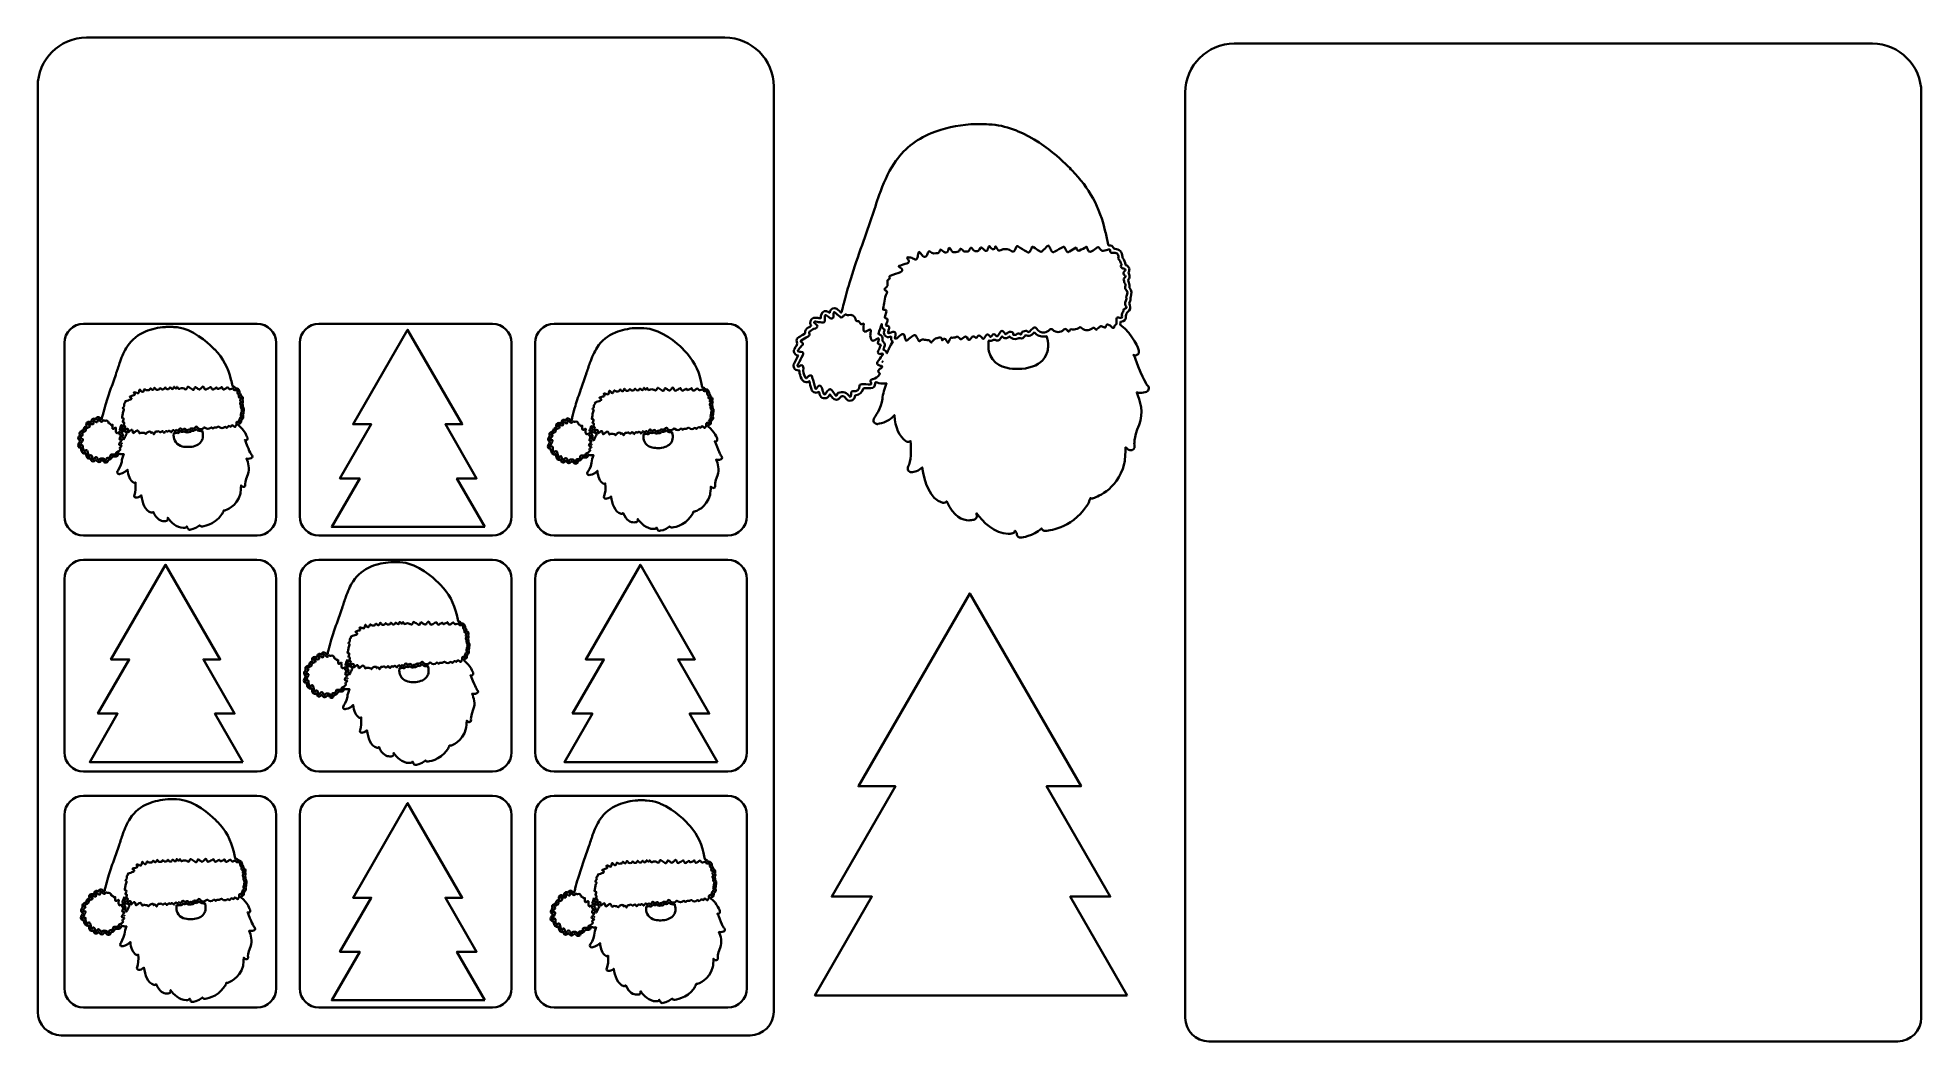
# Model space of a CAD drawing. Extents: x 29 to 2005, y -1072 to -19.
import ezdxf

# ---------------------------------------------------------------- set-up
doc = ezdxf.new("R2010")
doc.units = 0
doc.header["$MEASUREMENT"] = 0
doc.layers.add('Layer 1', color=7, linetype='Continuous', lineweight=0)

msp = doc.modelspace()

# ---------------------------------------------------------------- linework, layer by layer
at = {"layer": 'Layer 1', "color": 18, "lineweight": 35, "true_color": 0x010101}
for points in [[(498, -532.2), (468.7, -481.3), (489.3, -481.3), (456.5, -424.5), (474.2, -424.5), (416.9, -325.3), (359.6, -424.5), (378.7, -424.5), (345.9, -481.3), (366.7, -481.3), (337.3, -532.2)], [(244.1, -778.8), (214.7, -728), (235.3, -728), (202.6, -671.2), (220.3, -671.2), (163, -571.9), (105.7, -671.2), (124.8, -671.2), (92, -728), (112.7, -728), (83.4, -778.8)], [(742.1, -778.8), (712.8, -728), (733.4, -728), (700.6, -671.2), (718.4, -671.2), (661.1, -571.9), (603.8, -671.2), (622.8, -671.2), (590, -728), (610.8, -728), (581.4, -778.8)], [(1171.9, -1023.7), (1112.1, -920), (1154.1, -920), (1087.2, -804.2), (1123.5, -804.2), (1006.6, -601.9), (889.8, -804.2), (928.6, -804.2), (861.8, -920), (904.1, -920), (844.3, -1023.7)], [(498, -1028.7), (468.7, -977.9), (489.3, -977.9), (456.5, -921.1), (474.2, -921.1), (416.9, -821.8), (359.6, -921.1), (378.7, -921.1), (345.9, -977.9), (366.7, -977.9), (337.3, -1028.7)]]:
    msp.add_lwpolyline(points, close=True, dxfattribs=at)
for points, knots in [([(749.7, -18.9), (749.7, -18.9), (80.1, -18.9), (80.1, -18.9), (51.8, -18.9), (28.8, -41.9), (28.8, -70.3), (28.8, -70.3), (28.8, -1040.8), (28.8, -1040.8), (28.8, -1054.4), (39.8, -1065.5), (53.5, -1065.5), (53.5, -1065.5), (776.3, -1065.5), (776.3, -1065.5), (789.9, -1065.5), (801, -1054.4), (801, -1040.8), (801, -1040.8), (801, -70.3), (801, -70.3), (801, -41.9), (778, -18.9), (749.7, -18.9)], [0, 0, 0, 0, 1, 1, 1, 2, 2, 2, 3, 3, 3, 4, 4, 4, 5, 5, 5, 6, 6, 6, 7, 7, 7, 8, 8, 8, 8]), ([(2005, -76.6), (2005, -76.6), (2005, -1047.1), (2005, -1047.1), (2005, -1060.7), (1993.9, -1071.8), (1980.3, -1071.8), (1980.3, -1071.8), (1257.5, -1071.8), (1257.5, -1071.8), (1243.8, -1071.8), (1232.8, -1060.7), (1232.8, -1047.1), (1232.8, -1047.1), (1232.8, -76.6), (1232.8, -76.6), (1232.8, -48.2), (1255.8, -25.2), (1284.1, -25.2), (1284.1, -25.2), (1953.7, -25.2), (1953.7, -25.2), (1982, -25.2), (2005, -48.2), (2005, -76.6)], [0, 0, 0, 0, 1, 1, 1, 2, 2, 2, 3, 3, 3, 4, 4, 4, 5, 5, 5, 6, 6, 6, 7, 7, 7, 8, 8, 8, 8]), ([(1192.9, -383.4), (1192.4, -382.8), (1188.7, -378.3), (1180.7, -356.3), (1180.2, -354.8), (1179.3, -353.3), (1178.3, -351.7), (1178.9, -352.1), (1179.5, -352.3), (1180.2, -352.3), (1180.9, -352.3), (1181.5, -352.1), (1182.1, -351.8), (1183.8, -350.9), (1184.6, -348.9), (1184, -347.1), (1183.8, -346.2), (1178.7, -330.5), (1164.6, -320), (1164.7, -319.3), (1164.7, -318.5), (1164.6, -317.8), (1164.6, -317.2), (1164.5, -316.9), (1165.3, -316.9), (1169, -316.9), (1171.1, -314.3), (1170.5, -310.6), (1170.4, -309.5), (1171.5, -307.1), (1172.4, -306.6), (1175, -305), (1175.9, -302.3), (1174.5, -299.5), (1173.9, -298.3), (1173.9, -297.2), (1174.7, -296), (1175.4, -294.9), (1175.6, -293.6), (1175.3, -292.3), (1175.1, -291.7), (1175.3, -291.3), (1175.5, -290.8), (1176.8, -287.4), (1176.4, -284.2), (1174.4, -281.2), (1174.2, -280.8), (1174, -280.5), (1174.1, -280), (1174.4, -278.1), (1174, -276.3), (1173.1, -274.6), (1172.6, -273.8), (1172.7, -273.2), (1173.3, -272.4), (1174.1, -271.3), (1174.7, -270), (1174.2, -268.5), (1174.3, -267.7), (1174, -266.9), (1173.5, -266.4), (1172.9, -265.8), (1173.1, -265.4), (1173.4, -264.9), (1173.9, -264.1), (1174.2, -263.3), (1174, -262.3), (1174.3, -261.1), (1174, -260.1), (1173, -259.2), (1172.5, -258.4), (1171.7, -258), (1170.8, -257.7), (1170.4, -257.6), (1170, -257.6), (1169.9, -256.9), (1169.7, -254.4), (1168.7, -252.1), (1167.2, -250.1), (1166.9, -249.8), (1166.8, -249.5), (1166.8, -249), (1166.7, -243.7), (1164, -240.9), (1158.7, -240.4), (1158.2, -240.3), (1157.8, -240.2), (1157.5, -239.6), (1156.5, -237.8), (1155, -236.6), (1152.8, -236.8), (1152, -236.9), (1152.1, -236.5), (1152, -236), (1151, -231.4), (1149.9, -226.9), (1148.9, -222.3), (1143.3, -197.4), (1131.8, -176), (1114, -158.3), (1114, -158.3), (1114, -158.3), (1114, -158.3), (1114, -158.3), (1089.2, -130.4), (1056.9, -116.9), (1055.5, -116.3), (1054.1, -115.8), (1052.7, -115.3), (1044.4, -112.2), (1035.7, -110.2), (1026.8, -109.9), (1023.6, -109.6), (1020.4, -109.5), (1017.1, -109.5), (1014, -109.5), (1010.8, -109.6), (1007.7, -109.8), (993.3, -110.8), (979.4, -113.8), (966.1, -119.2), (949.9, -125.8), (936.9, -136.3), (927.3, -150.9), (920.5, -161.2), (915.8, -172.3), (911.7, -183.8), (908.9, -191.9), (906.4, -199.9), (903.6, -208), (899.9, -218.9), (896, -229.8), (892.2, -240.7), (888.1, -252.5), (884.1, -264.3), (880.5, -276.2), (878.3, -283.4), (876.3, -290.6), (874.5, -297.8), (873.8, -300.7), (873, -303.6), (872.4, -306.5), (872.1, -307.6), (871.8, -307.4), (871.2, -306.8), (869.9, -305.7), (868.6, -304.5), (867.3, -303.5), (864.5, -301.5), (860.6, -303.1), (859.9, -306.4), (859.8, -306.7), (859.7, -307.1), (859.7, -307.5), (859.3, -307.3), (859, -307.1), (858.8, -306.9), (855.5, -304.6), (852, -305.7), (850.7, -309.5), (850.4, -310.5), (850.6, -311.5), (850.5, -312.4), (850.5, -313.1), (850.4, -313.5), (849.5, -313.3), (848.1, -313), (846.6, -312.9), (845.2, -312.7), (841.6, -312.1), (838.8, -315.1), (839.3, -318.7), (839.5, -319.6), (840.9, -320.4), (840, -321.3), (839.4, -322), (838.3, -322.3), (837.4, -322.8), (837.3, -322.9), (837.2, -323), (837, -323.1), (834.9, -324.4), (833.6, -326.1), (834, -328.8), (834, -329.4), (833.5, -329.5), (833.2, -329.7), (831.2, -330.8), (829.2, -332), (827.3, -333.1), (825.4, -334.3), (824.2, -336.2), (825.1, -338.1), (826.2, -340.4), (825.2, -341.8), (823.9, -343.4), (823.7, -343.6), (823.5, -343.9), (823.4, -344.1), (821, -348), (822.2, -351.2), (826.5, -352.5), (825.1, -355.2), (823.7, -357.9), (822.3, -360.6), (820.5, -364.1), (823, -368.1), (827, -367.9), (827.7, -367.9), (827.9, -367.9), (827.9, -368.7), (828.2, -371.4), (828.9, -374), (830, -376.4), (830.8, -378.2), (831.9, -379.5), (833.8, -380.1), (835.4, -380.6), (836.8, -380.1), (838.2, -379.2), (839, -382.1), (839.7, -384.9), (840.5, -387.8), (841.1, -389.9), (842.5, -391), (844.6, -391.3), (846, -391.5), (847.2, -391.2), (848.4, -390.5), (848.7, -391.6), (849.1, -392.5), (849.4, -393.5), (849.9, -395.6), (851.2, -396.9), (853.3, -397.2), (855.3, -397.5), (857.1, -396.9), (858.4, -395.2), (858.9, -394.5), (859.4, -393.9), (860, -393.2), (860.9, -394.4), (861.7, -395.5), (862.5, -396.6), (864.7, -399.6), (868.7, -399.5), (870.8, -396.4), (871.9, -394.7), (873.8, -394.4), (875.4, -395.8), (876, -396.2), (876.3, -396.8), (876.7, -397.4), (877.8, -399.3), (879.9, -400.1), (882.1, -399.6), (884.4, -399.2), (885.8, -397.7), (886, -395.4), (886.1, -394.4), (886.5, -394.1), (887.5, -393.9), (891.1, -393.3), (893.5, -391.2), (894.7, -387.7), (894.9, -386.8), (895.3, -386.6), (896.1, -386.7), (898.3, -386.7), (900.6, -386.8), (902.8, -386.7), (905.8, -386.6), (907.6, -384.5), (907.4, -381.6), (907.4, -380.8), (907.7, -380.6), (908.2, -380.3), (908.3, -380.3), (908.3, -380.3), (908.3, -380.3), (909.7, -380.8), (912.4, -381.7), (915.8, -381.7), (916.9, -381.7), (918, -381.6), (919.3, -381.4), (917.3, -386.7), (915.5, -392.8), (915, -397.9), (914.2, -407), (906.5, -417.8), (906.4, -417.9), (905.5, -419.2), (905.4, -420.9), (906.2, -422.3), (907, -423.5), (908.3, -424.2), (909.7, -424.2), (909.8, -424.2), (910, -424.2), (910.1, -424.2), (910.6, -424.1), (920.7, -422.8), (927.6, -414.9), (928.6, -428.2), (932.6, -437.4), (939.6, -442.2), (940.3, -442.7), (941.1, -442.9), (941.9, -442.9), (942.6, -442.9), (943.3, -442.7), (944, -442.3), (944.2, -442.2), (944.4, -442.1), (944.6, -441.9), (945.3, -452.3), (945, -463.4), (942.1, -468.8), (941.5, -470.1), (941.5, -471.6), (942.2, -472.8), (942.9, -474), (944.2, -474.7), (945.6, -474.7), (948.5, -474.7), (953.1, -473.5), (956.9, -469.7), (959.1, -484.8), (964.6, -503.4), (978.3, -506.8), (978.6, -506.9), (979, -506.9), (979.3, -506.9), (980.3, -506.9), (981.2, -506.6), (982, -505.9), (982.2, -505.7), (982.4, -505.4), (982.6, -505.2), (982.6, -505.2), (982.7, -505.3), (982.7, -505.4), (989.7, -521.8), (999.1, -525.3), (1005.7, -525.3), (1007.5, -525.3), (1009.3, -525), (1011.1, -524.6), (1013.2, -524.1), (1014.5, -522), (1014, -519.9), (1013.9, -519.3), (1013.8, -518.6), (1013.7, -517.8), (1020.3, -526.5), (1032.5, -539.4), (1047.1, -539.4), (1048.4, -539.4), (1049.7, -539.3), (1050.9, -539.1), (1052.4, -538.9), (1053.7, -537.9), (1054.1, -536.4), (1054.1, -536.4), (1054.2, -536.3), (1054.2, -536.2), (1055.6, -537.8), (1056.1, -539), (1056.1, -539.4), (1056.1, -540.5), (1056.6, -541.6), (1057.5, -542.4), (1058.2, -543), (1059.2, -543.4), (1060.1, -543.4), (1060.3, -543.4), (1060.4, -543.4), (1060.6, -543.4), (1061.2, -543.3), (1072.7, -541.9), (1082.1, -533.8), (1082.2, -534.1), (1082.4, -534.4), (1082.6, -534.7), (1083.3, -535.8), (1084.6, -536.4), (1085.8, -536.4), (1085.9, -536.4), (1086, -536.4), (1086.1, -536.4), (1087.2, -536.3), (1113.2, -534.6), (1129.3, -510.3), (1130.9, -508), (1132.2, -505.1), (1133.3, -501.9), (1133.8, -502.2), (1134.4, -502.3), (1134.9, -502.3), (1135.3, -502.3), (1135.6, -502.2), (1136, -502.1), (1137, -501.8), (1161.6, -494.5), (1168.7, -466.1), (1169.5, -462.8), (1170, -455.5), (1170.2, -448.5), (1171.3, -449.7), (1172.4, -450.7), (1173.6, -451.3), (1174.3, -451.7), (1175, -451.8), (1175.7, -451.8), (1176.5, -451.8), (1177.4, -451.6), (1178.1, -451), (1179.3, -450), (1179.9, -448.4), (1179.4, -446.9), (1179.3, -446.3), (1178.4, -439.4), (1184.4, -425.1), (1189.5, -412.8), (1185.4, -399.4), (1181.8, -391.1), (1183.1, -391.4), (1184.4, -391.5), (1185.6, -391.5), (1187.9, -391.5), (1190.1, -391.1), (1192, -390.3), (1193.5, -389.7), (1194.4, -388.3), (1194.5, -386.8), (1194.6, -385.4), (1194, -384.2), (1192.9, -383.4)], [0, 0, 0, 0, 1, 1, 1, 2, 2, 2, 3, 3, 3, 4, 4, 4, 5, 5, 5, 6, 6, 6, 7, 7, 7, 8, 8, 8, 9, 9, 9, 10, 10, 10, 11, 11, 11, 12, 12, 12, 13, 13, 13, 14, 14, 14, 15, 15, 15, 16, 16, 16, 17, 17, 17, 18, 18, 18, 19, 19, 19, 20, 20, 20, 21, 21, 21, 22, 22, 22, 23, 23, 23, 24, 24, 24, 25, 25, 25, 26, 26, 26, 27, 27, 27, 28, 28, 28, 29, 29, 29, 30, 30, 30, 31, 31, 31, 32, 32, 32, 33, 33, 33, 34, 34, 34, 35, 35, 35, 36, 36, 36, 37, 37, 37, 38, 38, 38, 39, 39, 39, 40, 40, 40, 41, 41, 41, 42, 42, 42, 43, 43, 43, 44, 44, 44, 45, 45, 45, 46, 46, 46, 47, 47, 47, 48, 48, 48, 49, 49, 49, 50, 50, 50, 51, 51, 51, 52, 52, 52, 53, 53, 53, 54, 54, 54, 55, 55, 55, 56, 56, 56, 57, 57, 57, 58, 58, 58, 59, 59, 59, 60, 60, 60, 61, 61, 61, 62, 62, 62, 63, 63, 63, 64, 64, 64, 65, 65, 65, 66, 66, 66, 67, 67, 67, 68, 68, 68, 69, 69, 69, 70, 70, 70, 71, 71, 71, 72, 72, 72, 73, 73, 73, 74, 74, 74, 75, 75, 75, 76, 76, 76, 77, 77, 77, 78, 78, 78, 79, 79, 79, 80, 80, 80, 81, 81, 81, 82, 82, 82, 83, 83, 83, 84, 84, 84, 85, 85, 85, 86, 86, 86, 87, 87, 87, 88, 88, 88, 89, 89, 89, 90, 90, 90, 91, 91, 91, 92, 92, 92, 93, 93, 93, 94, 94, 94, 95, 95, 95, 96, 96, 96, 97, 97, 97, 98, 98, 98, 99, 99, 99, 100, 100, 100, 101, 101, 101, 102, 102, 102, 103, 103, 103, 104, 104, 104, 105, 105, 105, 106, 106, 106, 107, 107, 107, 108, 108, 108, 109, 109, 109, 110, 110, 110, 111, 111, 111, 112, 112, 112, 113, 113, 113, 114, 114, 114, 115, 115, 115, 116, 116, 116, 117, 117, 117, 118, 118, 118, 119, 119, 119, 120, 120, 120, 121, 121, 121, 122, 122, 122, 123, 123, 123, 124, 124, 124, 125, 125, 125, 126, 126, 126, 127, 127, 127, 128, 128, 128, 129, 129, 129, 130, 130, 130, 131, 131, 131, 132, 132, 132, 133, 133, 133, 134, 134, 134, 135, 135, 135, 136, 136, 136, 137, 137, 137, 138, 138, 138, 139, 139, 139, 140, 140, 140, 141, 141, 141, 142, 142, 142, 143, 143, 143, 144, 144, 144, 145, 145, 145, 146, 146, 146, 146]), ([(1160.5, -314.4), (1160.4, -315.4), (1160.5, -316.3), (1160.5, -317.3), (1160.5, -317.5), (1160.5, -317.8), (1160.6, -318.1), (1160.6, -319), (1160.6, -319.8), (1159.4, -320.2), (1159.1, -320.3), (1158.8, -320.5), (1158.7, -320.8), (1158.4, -321.2), (1158.3, -321.6), (1158.3, -322.1), (1158.3, -322.6), (1158.3, -323.1), (1157.7, -323.3), (1157.1, -323.6), (1156.6, -323.3), (1156.2, -322.9), (1155.2, -322.1), (1154.1, -321.2), (1153.1, -320.4), (1151.4, -319.1), (1149.9, -319.7), (1149.5, -321.7), (1149.2, -323.3), (1148.8, -323.5), (1147.3, -322.7), (1146.7, -322.4), (1146.2, -322.1), (1145.6, -321.8), (1145, -321.5), (1144.1, -321.2), (1143.7, -321.7), (1142.8, -322.8), (1141.4, -323.4), (1140.5, -324.5), (1139.6, -325.7), (1139.2, -325.7), (1138.4, -324.5), (1137.5, -323.1), (1136.3, -322.8), (1135, -323.9), (1131.4, -326.5), (1127.9, -326.5), (1124.4, -323.7), (1122.7, -322.4), (1122.4, -322.4), (1120.7, -323.5), (1118.8, -324.8), (1116.6, -325.3), (1114.4, -324.9), (1112.9, -324.6), (1111.9, -325.1), (1111.2, -326.4), (1110.7, -327.5), (1110, -327.5), (1109.3, -326.5), (1109.2, -326.3), (1109.1, -326.1), (1109, -325.8), (1108.1, -324.3), (1106.9, -324.1), (1105.5, -325.2), (1101.3, -328.6), (1097.6, -328.6), (1093.5, -325.2), (1092.3, -324.3), (1091.2, -324.3), (1090.3, -325.4), (1088.8, -327), (1087, -328), (1085.1, -328.2), (1082, -328.7), (1078.7, -327.3), (1076.7, -324.1), (1075.9, -322.6), (1074.8, -322.4), (1073.5, -323.4), (1072.1, -324.6), (1070.8, -325.8), (1069.6, -327), (1068.9, -327.7), (1068.2, -328.1), (1067.4, -327.1), (1066.9, -326.6), (1066.1, -326.3), (1065.4, -326.6), (1063.8, -327.2), (1061.6, -326.5), (1061, -329), (1060.6, -330.6), (1060.3, -330.6), (1059.1, -329.6), (1057.9, -328.8), (1056.8, -328.9), (1055.9, -330.1), (1055.4, -330.8), (1055, -331), (1054.3, -330.6), (1053.6, -330.2), (1053, -330.7), (1052.4, -330.8), (1052.3, -330.2), (1052.2, -329.6), (1052.1, -329), (1051.9, -328.5), (1051.6, -328), (1051, -327.7), (1049.8, -327.1), (1046.7, -327.8), (1045.8, -328.8), (1045.5, -329.1), (1045.2, -329.5), (1044.9, -329.8), (1044.5, -330.2), (1044.1, -330.2), (1043.7, -329.6), (1043.2, -328.9), (1042.8, -328.3), (1042.2, -327.6), (1041.3, -326.3), (1039.8, -326.3), (1038.8, -327.6), (1037.8, -328.9), (1036.9, -330.2), (1036.1, -331.6), (1035.5, -332.6), (1034.9, -332.5), (1034.2, -331.7), (1032.5, -329.5), (1031.5, -329.5), (1029.8, -331.7), (1028.9, -333), (1028.6, -333.2), (1027.9, -332.3), (1027.7, -332.1), (1027.6, -331.9), (1027.4, -331.7), (1026, -329.7), (1024.6, -329.8), (1023.3, -331.9), (1022.8, -332.7), (1022.3, -333.4), (1021.9, -334.2), (1021.4, -335.2), (1020.8, -335.1), (1020.1, -334.4), (1019.5, -333.7), (1018.9, -333.1), (1018.3, -332.4), (1017.1, -331.2), (1015.8, -331.2), (1014.7, -332.5), (1013.4, -334.1), (1013.4, -334.1), (1011.8, -332.8), (1010.8, -332.1), (1009.8, -332.1), (1008.9, -333.1), (1008.2, -333.9), (1007.5, -334.8), (1006.7, -335.7), (1006.1, -336.4), (1005.4, -336.5), (1005, -335.5), (1004.9, -335.2), (1004.7, -335), (1004.7, -334.8), (1003.5, -331.3), (1001, -332.4), (999.3, -334.2), (997.9, -335.6), (997.2, -335.7), (995.8, -334.2), (993.8, -332.2), (993.6, -332.1), (991.4, -333.4), (991.4, -333.4), (991.3, -333.4), (991.3, -333.4), (990.5, -333.7), (989.6, -333.6), (988.7, -333.7), (988.7, -333.7), (988.6, -333.7), (988.6, -333.7), (987.8, -333.5), (987.2, -333.5), (986.7, -333.9), (986.6, -334.1), (986.4, -334.4), (986.3, -334.7), (986.3, -334.8), (986.2, -334.8), (986.2, -334.8), (985.7, -335.5), (985.4, -336.3), (985.1, -337.1), (985.1, -337.2), (985, -337.2), (985, -337.3), (984.6, -337.9), (984.5, -338.7), (983.8, -339.2), (983.8, -339.1), (983.8, -339.1), (983.7, -339.1), (983.7, -339.1), (983.7, -339.1), (983.7, -339.1), (983.7, -339), (983.6, -338.9), (983.5, -338.8), (983.2, -338.3), (982.9, -337.8), (982.6, -337.4), (982.6, -337.3), (982.6, -337.3), (982.6, -337.3), (982.4, -337), (982.2, -336.6), (982, -336.2), (981.9, -336.2), (981.9, -336.2), (981.9, -336.1), (980.9, -334.4), (979.5, -334.3), (978.3, -335.8), (978.1, -336), (978.1, -336.6), (977.5, -336.4), (977.5, -336.3), (977.6, -336.2), (977.6, -336.1), (977.7, -335.2), (977.6, -334.3), (976.7, -333.7), (976.7, -333.7), (976.7, -333.7), (976.6, -333.7), (975.1, -332.8), (973.7, -333.6), (972.3, -334), (972.2, -334), (972.1, -334), (972.1, -334), (970.1, -334.7), (968.5, -335.9), (967.3, -337.7), (966.4, -339.1), (966, -339.1), (965.2, -337.6), (964.8, -336.8), (964.2, -336.4), (963.3, -336.3), (961.5, -336.1), (959.8, -335.9), (958, -335.7), (956.6, -335.6), (955.4, -335.6), (954.6, -337), (954, -338), (953.3, -337.3), (952.9, -336.6), (952.2, -335.3), (951.5, -333.9), (950.7, -332.6), (949.7, -330.6), (948.6, -330.4), (946.8, -331.8), (944.9, -333.2), (943.1, -334.6), (941.2, -336.1), (939.9, -337.1), (939.5, -337), (939.1, -335.3), (938.8, -334.1), (938.6, -332.9), (938.3, -331.7), (937.9, -330.1), (936.8, -329.5), (935.6, -330), (935.3, -330.1), (935, -330.2), (934.7, -330.4), (933.2, -331.6), (931.8, -332.8), (930.4, -334), (929.9, -334.4), (929.4, -335.1), (928.6, -334.7), (928.1, -334.5), (928.1, -334), (928.2, -333.6), (928.3, -333.3), (928.4, -333.1), (928.4, -332.9), (928.6, -331.9), (928.8, -330.9), (928.9, -329.8), (929, -328), (927.8, -327), (925.9, -327.5), (924.7, -327.9), (923.5, -328.3), (922.3, -328.7), (921.9, -328.9), (921.4, -329.1), (921, -328.7), (920.5, -328.3), (920.8, -327.9), (921, -327.4), (921.4, -326.3), (921.8, -325.1), (922.1, -323.9), (922.6, -322.2), (921.6, -321), (919.8, -321.2), (918.6, -321.3), (918.3, -320.9), (918.8, -319.8), (919.3, -318.6), (919.9, -317.5), (920.3, -316.3), (920.9, -314.4), (920.1, -313.2), (918.2, -313.2), (917.1, -313.2), (917.4, -312.5), (917.5, -312), (918, -310.4), (918.5, -308.8), (919.1, -307.3), (919.7, -305.5), (918.8, -304.2), (916.9, -304.3), (915.8, -304.4), (915.2, -304.1), (915.7, -303), (916.6, -300.5), (916.9, -298), (917.2, -295.5), (917.5, -292.5), (917.9, -289.6), (919.6, -287), (920.3, -285.8), (919.7, -284.7), (918.4, -284), (916.8, -283.2), (916.7, -283), (918.1, -281.7), (918.3, -281.5), (918.4, -281.3), (918.7, -281.1), (920.2, -280), (920.9, -278.6), (920.3, -276.7), (920.2, -276.1), (920.2, -275.4), (920.2, -274.8), (920.2, -273.8), (920.3, -273), (921.5, -272.6), (922.5, -272.3), (922.9, -271.3), (922.5, -270.2), (922.1, -269.2), (922.4, -268.9), (923.3, -268.6), (926.8, -267.4), (930.4, -266.2), (933.9, -264.9), (934.8, -264.6), (935.6, -264.3), (935.8, -263.3), (936, -262.3), (935.7, -261.5), (934.9, -261), (934.3, -260.5), (933.6, -260.2), (932.9, -259.7), (932.6, -259.5), (932.1, -259.4), (932.2, -258.8), (932.2, -258.2), (932.8, -258.2), (933.2, -258.1), (935.7, -257.3), (938.2, -256.5), (940.7, -255.7), (943, -255), (943.4, -253.6), (942, -251.7), (941.6, -251.1), (940.7, -250.5), (941.1, -249.7), (941.6, -248.9), (942.6, -249.4), (943.3, -249.5), (945.1, -249.6), (946.6, -250.2), (948.1, -251.1), (950, -252.3), (951.3, -251.7), (951.8, -249.6), (952.2, -248.1), (952.5, -246.5), (952.8, -245), (952.9, -244.4), (953, -243.9), (953.6, -243.7), (954.2, -243.5), (954.4, -244.1), (954.7, -244.5), (955.7, -245.6), (956.6, -246.8), (957.6, -248), (958.9, -249.5), (960.6, -249.3), (961.5, -247.5), (962.1, -246.3), (962.7, -245), (963.3, -243.7), (963.7, -242.9), (964.2, -242.5), (964.9, -243.3), (967.3, -246.2), (970.3, -245.1), (973.2, -244.9), (974.4, -244.8), (974.8, -243.5), (975.2, -242.6), (976.1, -240.9), (976.2, -240.8), (977.7, -242.1), (978.3, -242.6), (978.8, -243.2), (979.4, -243.7), (981.2, -245.2), (983.3, -244.6), (983.9, -242.4), (984, -242.1), (984, -241.9), (984.1, -241.7), (984.5, -240.9), (984.2, -239.6), (985.3, -239.5), (986.1, -239.4), (986.4, -240.7), (986.9, -241.3), (987.7, -242.2), (988, -243.6), (989.3, -243.8), (991.1, -244), (992.9, -243.9), (994.7, -243.4), (996, -243), (996, -241.4), (996.8, -240.4), (996.9, -240.4), (997, -240.4), (997.1, -240.3), (998.1, -240.2), (998.2, -241.4), (999, -241.6), (999, -241.6), (999, -241.6), (999.1, -241.6), (999.1, -241.6), (999.1, -241.6), (999.1, -241.6), (999, -241.6), (999, -241.6), (999, -241.6), (999, -241.6), (999, -241.6), (999, -241.6), (1000.1, -243.9), (1002.1, -243.2), (1003.9, -243.1), (1004, -243.1), (1004, -243.1), (1004, -243.1), (1004.4, -243.1), (1004.8, -243.2), (1005.2, -242.9), (1005.8, -242.7), (1006.2, -242.2), (1006.2, -241.5), (1006.6, -241), (1007, -240.6), (1007.2, -240), (1007.4, -239.6), (1007.6, -239.4), (1007.9, -239.4), (1008.1, -239.4), (1008.3, -239.4), (1008.5, -239.5), (1008.9, -240), (1009.4, -240.5), (1009.8, -241.1), (1011, -243.1), (1012.9, -243.1), (1014.9, -242.9), (1016, -242.8), (1016.4, -241.8), (1016.9, -241), (1018.5, -238.4), (1018.5, -238.4), (1020.6, -240.6), (1021.1, -241), (1021.5, -241.5), (1022, -241.9), (1023.3, -243.1), (1024.8, -242.8), (1025.5, -241.1), (1025.9, -240.1), (1026.3, -239.2), (1026.7, -238.1), (1027, -237.2), (1027.3, -237.4), (1027.8, -238), (1028.3, -238.7), (1028.9, -239.4), (1029.4, -240.1), (1030, -240.8), (1030.8, -241.1), (1031.6, -240.9), (1032.5, -240.7), (1033, -240.1), (1033.2, -239.2), (1033.3, -238.8), (1033.5, -238.4), (1033.7, -237.7), (1034.4, -238.8), (1034.9, -239.7), (1035.5, -240.5), (1036.7, -242.5), (1037.3, -242.7), (1039.3, -241.7), (1042.3, -240.3), (1045.3, -240.3), (1048.2, -241.5), (1049, -241.8), (1049.7, -242.3), (1050.4, -242.8), (1051.8, -243.7), (1053, -243.5), (1053.8, -242), (1054.4, -240.9), (1054.9, -239.7), (1055.4, -238.6), (1055.9, -237.5), (1056.5, -237.2), (1057.6, -237.9), (1060.4, -239.8), (1063.3, -241.6), (1066.2, -243.4), (1068.4, -244.8), (1069.4, -244.5), (1070.4, -242), (1070.8, -241.1), (1071.3, -240.2), (1071.6, -239.2), (1072.1, -238), (1072.8, -237.9), (1073.7, -238.6), (1075.7, -240), (1077.7, -241.4), (1079.6, -242.7), (1081.3, -243.9), (1081.9, -243.8), (1083.4, -242.3), (1084.9, -240.8), (1086.4, -239.2), (1087.9, -237.7), (1088.8, -236.7), (1089.4, -236.9), (1090.1, -238), (1090.8, -239.4), (1091.5, -240.8), (1092.2, -242.2), (1093.2, -244.1), (1094.1, -244.4), (1095.9, -243.3), (1098.7, -241.7), (1101.5, -240.2), (1104.2, -238.6), (1105.4, -237.9), (1106.1, -238.1), (1106.5, -239.4), (1106.9, -240.4), (1107.4, -241.3), (1107.9, -242.3), (1108.7, -244), (1109.9, -244.3), (1111.4, -243.2), (1113.5, -241.6), (1115.9, -240.4), (1118.2, -239.1), (1118.5, -239.8), (1118.7, -240.4), (1119, -241), (1119.6, -242.1), (1120.7, -242.8), (1121.8, -242.1), (1124.2, -240.7), (1127.2, -240.6), (1129, -238), (1129.5, -239.2), (1129.9, -240.3), (1130.4, -241.4), (1131.4, -243.6), (1132.5, -244), (1134.8, -243), (1136.9, -242), (1138.6, -240.5), (1140.4, -239.1), (1141.2, -238.5), (1141.6, -238.5), (1142.2, -239.2), (1142.8, -240.1), (1143.8, -240.8), (1144.4, -241.8), (1144.9, -242.7), (1145.8, -242.9), (1146.8, -242.6), (1148.7, -242.1), (1150.6, -241.6), (1152.4, -241.1), (1153.5, -240.8), (1153.9, -241.1), (1153.9, -242.1), (1154.1, -244.3), (1154.7, -244.8), (1156.9, -244.6), (1158.5, -244.5), (1160.1, -244.3), (1161.3, -245.5), (1162.4, -246.5), (1163, -247.8), (1162.6, -249.3), (1162.2, -250.7), (1162.6, -251.6), (1163.6, -252.4), (1165, -253.4), (1165, -255.2), (1165.8, -256.5), (1166, -256.9), (1165.5, -257.1), (1165.4, -257.4), (1164.8, -259.2), (1165.3, -260.4), (1167.1, -260.9), (1167.8, -261.1), (1168.4, -261.3), (1169, -261.4), (1170.1, -261.7), (1170.2, -262.4), (1169.6, -263.2), (1169.4, -263.5), (1169.1, -263.7), (1168.9, -264), (1167.4, -265.6), (1167.6, -267.1), (1169.5, -268.3), (1169.5, -268.3), (1169.6, -268.4), (1169.6, -268.4), (1170, -268.8), (1170.5, -269.1), (1170, -269.7), (1170, -269.8), (1170, -269.8), (1170, -269.9), (1169.6, -270.2), (1169.2, -270.6), (1168.9, -271), (1168.3, -271.7), (1167.8, -272.5), (1168.2, -273.4), (1168.7, -274.6), (1168.9, -275.9), (1169.6, -277), (1170.2, -277.9), (1170.3, -279), (1169.8, -280.1), (1169.3, -281.1), (1169.5, -281.8), (1170.2, -282.6), (1172.4, -285.2), (1172.7, -287.2), (1171.2, -290.2), (1171.1, -290.4), (1170.9, -290.7), (1170.9, -290.9), (1171.6, -293.7), (1169.4, -296.1), (1169.7, -298.8), (1169.8, -299.7), (1170.3, -300.4), (1170.7, -301.1), (1171.3, -302.2), (1171, -302.8), (1169.9, -303), (1168.6, -303.3), (1168, -304.1), (1167.8, -305.3), (1167.6, -306), (1167.4, -306.8), (1167, -307.4), (1166.1, -308.6), (1165.7, -309.9), (1166.4, -311.4), (1166.8, -312.3), (1166.3, -312.9), (1165.2, -312.8), (1164.4, -312.7), (1163.5, -312.6), (1162.7, -312.5), (1161.4, -312.4), (1160.5, -313.1), (1160.5, -314.4)], [0, 0, 0, 0, 1, 1, 1, 2, 2, 2, 3, 3, 3, 4, 4, 4, 5, 5, 5, 6, 6, 6, 7, 7, 7, 8, 8, 8, 9, 9, 9, 10, 10, 10, 11, 11, 11, 12, 12, 12, 13, 13, 13, 14, 14, 14, 15, 15, 15, 16, 16, 16, 17, 17, 17, 18, 18, 18, 19, 19, 19, 20, 20, 20, 21, 21, 21, 22, 22, 22, 23, 23, 23, 24, 24, 24, 25, 25, 25, 26, 26, 26, 27, 27, 27, 28, 28, 28, 29, 29, 29, 30, 30, 30, 31, 31, 31, 32, 32, 32, 33, 33, 33, 34, 34, 34, 35, 35, 35, 36, 36, 36, 37, 37, 37, 38, 38, 38, 39, 39, 39, 40, 40, 40, 41, 41, 41, 42, 42, 42, 43, 43, 43, 44, 44, 44, 45, 45, 45, 46, 46, 46, 47, 47, 47, 48, 48, 48, 49, 49, 49, 50, 50, 50, 51, 51, 51, 52, 52, 52, 53, 53, 53, 54, 54, 54, 55, 55, 55, 56, 56, 56, 57, 57, 57, 58, 58, 58, 59, 59, 59, 60, 60, 60, 61, 61, 61, 62, 62, 62, 63, 63, 63, 64, 64, 64, 65, 65, 65, 66, 66, 66, 67, 67, 67, 68, 68, 68, 69, 69, 69, 70, 70, 70, 71, 71, 71, 72, 72, 72, 73, 73, 73, 74, 74, 74, 75, 75, 75, 76, 76, 76, 77, 77, 77, 78, 78, 78, 79, 79, 79, 80, 80, 80, 81, 81, 81, 82, 82, 82, 83, 83, 83, 84, 84, 84, 85, 85, 85, 86, 86, 86, 87, 87, 87, 88, 88, 88, 89, 89, 89, 90, 90, 90, 91, 91, 91, 92, 92, 92, 93, 93, 93, 94, 94, 94, 95, 95, 95, 96, 96, 96, 97, 97, 97, 98, 98, 98, 99, 99, 99, 100, 100, 100, 101, 101, 101, 102, 102, 102, 103, 103, 103, 104, 104, 104, 105, 105, 105, 106, 106, 106, 107, 107, 107, 108, 108, 108, 109, 109, 109, 110, 110, 110, 111, 111, 111, 112, 112, 112, 113, 113, 113, 114, 114, 114, 115, 115, 115, 116, 116, 116, 117, 117, 117, 118, 118, 118, 119, 119, 119, 120, 120, 120, 121, 121, 121, 122, 122, 122, 123, 123, 123, 124, 124, 124, 125, 125, 125, 126, 126, 126, 127, 127, 127, 128, 128, 128, 129, 129, 129, 130, 130, 130, 131, 131, 131, 132, 132, 132, 133, 133, 133, 134, 134, 134, 135, 135, 135, 136, 136, 136, 137, 137, 137, 138, 138, 138, 139, 139, 139, 140, 140, 140, 141, 141, 141, 142, 142, 142, 143, 143, 143, 144, 144, 144, 145, 145, 145, 146, 146, 146, 147, 147, 147, 148, 148, 148, 149, 149, 149, 150, 150, 150, 151, 151, 151, 152, 152, 152, 153, 153, 153, 154, 154, 154, 155, 155, 155, 156, 156, 156, 157, 157, 157, 158, 158, 158, 159, 159, 159, 160, 160, 160, 161, 161, 161, 162, 162, 162, 163, 163, 163, 164, 164, 164, 165, 165, 165, 166, 166, 166, 167, 167, 167, 168, 168, 168, 169, 169, 169, 170, 170, 170, 171, 171, 171, 172, 172, 172, 173, 173, 173, 174, 174, 174, 175, 175, 175, 176, 176, 176, 177, 177, 177, 178, 178, 178, 179, 179, 179, 180, 180, 180, 181, 181, 181, 182, 182, 182, 183, 183, 183, 184, 184, 184, 185, 185, 185, 186, 186, 186, 187, 187, 187, 188, 188, 188, 189, 189, 189, 190, 190, 190, 191, 191, 191, 192, 192, 192, 193, 193, 193, 194, 194, 194, 195, 195, 195, 196, 196, 196, 197, 197, 197, 198, 198, 198, 199, 199, 199, 200, 200, 200, 201, 201, 201, 202, 202, 202, 203, 203, 203, 204, 204, 204, 205, 205, 205, 206, 206, 206, 207, 207, 207, 208, 208, 208, 209, 209, 209, 210, 210, 210, 211, 211, 211, 212, 212, 212, 213, 213, 213, 214, 214, 214, 215, 215, 215, 216, 216, 216, 217, 217, 217, 218, 218, 218, 219, 219, 219, 220, 220, 220, 221, 221, 221, 222, 222, 222, 223, 223, 223, 224, 224, 224, 225, 225, 225, 226, 226, 226, 227, 227, 227, 228, 228, 228, 229, 229, 229, 230, 230, 230, 231, 231, 231, 232, 232, 232, 233, 233, 233, 234, 234, 234, 235, 235, 235, 236, 236, 236, 237, 237, 237, 238, 238, 238, 239, 239, 239, 240, 240, 240, 241, 241, 241, 242, 242, 242, 242]), ([(914.5, -352.6), (913.1, -354.8), (911.4, -356.9), (909.9, -359), (908.8, -360.6), (909.2, -361.9), (911.1, -362.5), (911.7, -362.8), (912.3, -362.9), (912.9, -363.1), (913.3, -363.2), (913.6, -363.2), (913.9, -363.3), (915, -363.7), (915.1, -364.2), (914.3, -365), (913.5, -365.7), (912.5, -366.3), (911.7, -367), (910.4, -368.2), (910.4, -369.5), (911.7, -370.5), (912.6, -371.2), (912.5, -371.7), (911.9, -372.4), (910, -374.6), (907.7, -376.2), (905, -377.2), (904.9, -377.2), (904.8, -377.2), (904.7, -377.3), (902.2, -378.1), (901.9, -378.9), (903.1, -381.1), (903.6, -382.2), (903.4, -382.6), (902.1, -382.6), (899.2, -382.6), (896.3, -382.5), (893.5, -382.5), (891.7, -382.5), (890.8, -383.4), (890.9, -385), (891.1, -388.1), (887.8, -390.3), (885.4, -389.9), (882.9, -389.6), (882.3, -390.1), (882.1, -392.7), (882.1, -393.2), (882.1, -393.7), (882, -394.3), (881.9, -394.8), (882.1, -395.4), (881.3, -395.6), (880.7, -395.7), (880.3, -395.3), (880, -394.8), (878.9, -393.1), (877.5, -391.8), (875.5, -391.2), (873.2, -390.4), (870.9, -390.8), (868.7, -391.5), (867.9, -391.7), (867.5, -392.4), (867.5, -393.2), (867.5, -393.9), (867.2, -394.4), (866.7, -394.6), (866, -394.8), (865.8, -394), (865.5, -393.6), (864.3, -392), (863.2, -390.4), (862, -388.8), (860.8, -387.2), (859.5, -387.2), (858.3, -388.7), (857.3, -389.8), (856.4, -390.9), (855.5, -392.1), (855.1, -392.6), (854.8, -393.2), (854.1, -393.1), (853.3, -393), (853.3, -392.2), (853.1, -391.6), (852.5, -389.6), (851.8, -387.6), (851.2, -385.6), (850.9, -384.6), (850.3, -384.1), (849.4, -383.9), (848.5, -383.7), (847.8, -384.3), (847.3, -385), (846.9, -385.5), (846.5, -386), (846.3, -386.5), (846, -387), (845.8, -387.2), (845.3, -387.2), (844.6, -387.2), (844.5, -386.7), (844.4, -386.2), (843.4, -382.6), (842.5, -379), (841.5, -375.3), (840.8, -372.8), (839.4, -372.3), (837.4, -374.1), (837, -374.5), (836.5, -374.9), (836, -375.4), (834.9, -376.4), (834.7, -376.4), (834, -375), (832.5, -372.1), (831.6, -369), (832.1, -365.8), (832.5, -363.4), (830.6, -361.6), (828.4, -363.1), (827.8, -363.5), (826.9, -364.4), (826.1, -363.4), (825.4, -362.6), (826.4, -361.9), (826.7, -361.2), (828.3, -358.2), (829.9, -355.1), (831.5, -352.1), (832.6, -350), (831.9, -348.7), (829.6, -348.5), (828.9, -348.4), (828.2, -348.3), (827.5, -348.3), (826.1, -348.3), (826.1, -347.6), (826.7, -346.7), (827.7, -345.1), (828.9, -343.6), (830.3, -342.3), (832.3, -340.4), (832.2, -339.4), (829.7, -338.1), (828.9, -337.7), (828.9, -337), (829.8, -336.5), (832.1, -335.1), (834.6, -333.7), (837, -332.3), (839, -331.1), (839.1, -330.7), (838.2, -328.6), (837.9, -327.8), (838.2, -327.4), (838.8, -327), (840.6, -325.6), (842.6, -324.6), (844.8, -324), (845.7, -323.7), (846.5, -323.4), (846.7, -322.3), (847, -321.1), (846.4, -320.4), (845.5, -319.8), (845, -319.4), (844.5, -318.9), (843.9, -318.5), (843.5, -318.2), (843.3, -317.8), (843.5, -317.3), (843.8, -316.7), (844.3, -316.7), (844.8, -316.8), (847, -317.1), (849.2, -317.4), (851.5, -317.7), (853.9, -318.1), (854.7, -317.4), (854.6, -314.9), (854.6, -313.7), (854.6, -312.4), (854.6, -311.2), (854.6, -310.7), (854.8, -310.2), (855.3, -310), (855.7, -309.7), (856.1, -310.1), (856.5, -310.3), (857.7, -311.2), (858.9, -312.2), (860.1, -313), (861.8, -314.2), (863.5, -313.5), (863.7, -311.4), (863.8, -310.2), (863.8, -309), (863.9, -307.7), (864, -306.7), (864.4, -306.5), (865.2, -307.2), (866.9, -308.6), (868.5, -310.1), (870.2, -311.5), (871.5, -312.7), (872.3, -312.7), (873.6, -311.5), (874.3, -310.9), (875, -310.2), (875.7, -309.5), (876.3, -309), (876.7, -309), (877.2, -309.5), (877.9, -310.2), (878.7, -310.4), (879.6, -310.1), (883.1, -309), (885.8, -310.4), (886.7, -313.9), (887.4, -316.3), (887.4, -316.3), (889.8, -316.3), (890.3, -316.3), (890.5, -316.4), (890.7, -316.9), (892.1, -319.8), (892.1, -319.8), (895.3, -318.8), (895.6, -320.9), (895.1, -322.9), (895.1, -324.9), (895, -326.3), (895.5, -327.1), (896.6, -327.3), (896.6, -327.3), (896.6, -327.3), (896.6, -327.3), (896.7, -327.3), (896.7, -327.3), (896.8, -327.3), (896.8, -327.3), (896.9, -327.3), (897, -327.3), (897.2, -327.3), (897.4, -327.3), (897.6, -327.3), (897.6, -327.3), (897.6, -327.3), (897.6, -327.3), (897.8, -327.3), (897.9, -327.3), (898, -327.2), (898.3, -327.1), (898.5, -326.9), (898.5, -326.9), (898.5, -326.9), (898.5, -326.9), (898.5, -326.9), (899.4, -326.5), (900.2, -325.9), (901.1, -325.4), (901.5, -325.2), (902, -325), (902.4, -325.3), (903, -325.6), (902.8, -326.1), (902.8, -326.6), (902.7, -327.8), (902.6, -328.9), (902.4, -330.1), (902, -332.1), (902.9, -333.8), (903.4, -335.6), (903.7, -336.7), (905, -337.1), (906.1, -336.6), (907.4, -335.9), (908.6, -335.2), (909.8, -334.6), (910.2, -334.4), (910.5, -334), (910.9, -334.4), (911.2, -334.7), (911.3, -335.1), (911.2, -335.6), (910.9, -336.4), (910.6, -337.2), (910.4, -337.9), (909.9, -339.5), (910.6, -340.7), (912.3, -340.9), (913.4, -340.9), (913.6, -341.3), (913.1, -342.3), (912.2, -344), (911.5, -345.9), (910.7, -347.6), (910.3, -348.5), (910.2, -349.4), (910.9, -350.2), (911.6, -350.9), (912.4, -351), (913.3, -350.7), (914, -350.5), (914.9, -349.9), (915.5, -350.7), (916, -351.5), (915, -352), (914.5, -352.6)], [0, 0, 0, 0, 1, 1, 1, 2, 2, 2, 3, 3, 3, 4, 4, 4, 5, 5, 5, 6, 6, 6, 7, 7, 7, 8, 8, 8, 9, 9, 9, 10, 10, 10, 11, 11, 11, 12, 12, 12, 13, 13, 13, 14, 14, 14, 15, 15, 15, 16, 16, 16, 17, 17, 17, 18, 18, 18, 19, 19, 19, 20, 20, 20, 21, 21, 21, 22, 22, 22, 23, 23, 23, 24, 24, 24, 25, 25, 25, 26, 26, 26, 27, 27, 27, 28, 28, 28, 29, 29, 29, 30, 30, 30, 31, 31, 31, 32, 32, 32, 33, 33, 33, 34, 34, 34, 35, 35, 35, 36, 36, 36, 37, 37, 37, 38, 38, 38, 39, 39, 39, 40, 40, 40, 41, 41, 41, 42, 42, 42, 43, 43, 43, 44, 44, 44, 45, 45, 45, 46, 46, 46, 47, 47, 47, 48, 48, 48, 49, 49, 49, 50, 50, 50, 51, 51, 51, 52, 52, 52, 53, 53, 53, 54, 54, 54, 55, 55, 55, 56, 56, 56, 57, 57, 57, 58, 58, 58, 59, 59, 59, 60, 60, 60, 61, 61, 61, 62, 62, 62, 63, 63, 63, 64, 64, 64, 65, 65, 65, 66, 66, 66, 67, 67, 67, 68, 68, 68, 69, 69, 69, 70, 70, 70, 71, 71, 71, 72, 72, 72, 73, 73, 73, 74, 74, 74, 75, 75, 75, 76, 76, 76, 77, 77, 77, 78, 78, 78, 79, 79, 79, 80, 80, 80, 81, 81, 81, 82, 82, 82, 83, 83, 83, 84, 84, 84, 85, 85, 85, 86, 86, 86, 87, 87, 87, 88, 88, 88, 89, 89, 89, 90, 90, 90, 91, 91, 91, 92, 92, 92, 93, 93, 93, 94, 94, 94, 95, 95, 95, 96, 96, 96, 97, 97, 97, 98, 98, 98, 99, 99, 99, 100, 100, 100, 101, 101, 101, 102, 102, 102, 103, 103, 103, 104, 104, 104, 104]), ([(279.1, -521), (279.1, -532.1), (270, -541.2), (258.8, -541.2), (258.8, -541.2), (77.1, -541.2), (77.1, -541.2), (65.9, -541.2), (56.9, -532.1), (56.9, -521), (56.9, -521), (56.9, -339.2), (56.9, -339.2), (56.9, -328.1), (65.9, -319), (77.1, -319), (77.1, -319), (258.8, -319), (258.8, -319), (270, -319), (279.1, -328.1), (279.1, -339.2), (279.1, -339.2), (279.1, -521), (279.1, -521)], [0, 0, 0, 0, 1, 1, 1, 2, 2, 2, 3, 3, 3, 4, 4, 4, 5, 5, 5, 6, 6, 6, 7, 7, 7, 8, 8, 8, 8]), ([(253.2, -456.7), (253, -456.4), (251.2, -454.1), (247.2, -443.3), (247, -442.6), (246.6, -441.9), (246, -441.1), (246.3, -441.3), (246.7, -441.4), (247, -441.4), (247.3, -441.4), (247.6, -441.3), (247.9, -441.1), (248.8, -440.7), (249.2, -439.7), (248.9, -438.8), (248.8, -438.4), (246.3, -430.7), (239.3, -425.5), (239.4, -425.2), (239.4, -424.8), (239.4, -424.5), (239.3, -424.2), (239.3, -424), (239.7, -424), (241.5, -424), (242.5, -422.7), (242.2, -420.9), (242.2, -420.4), (242.7, -419.2), (243.2, -419), (244.5, -418.2), (244.9, -416.9), (244.2, -415.5), (243.9, -414.9), (243.9, -414.3), (244.3, -413.8), (244.6, -413.2), (244.8, -412.6), (244.6, -412), (244.5, -411.7), (244.6, -411.5), (244.7, -411.2), (245.3, -409.5), (245.2, -408), (244.2, -406.5), (244, -406.3), (243.9, -406.2), (244, -405.9), (244.2, -405), (244, -404.1), (243.5, -403.3), (243.3, -402.9), (243.3, -402.6), (243.6, -402.2), (244, -401.6), (244.3, -401), (244.1, -400.3), (244.1, -399.9), (244, -399.5), (243.7, -399.3), (243.4, -399), (243.5, -398.8), (243.7, -398.5), (243.9, -398.1), (244.1, -397.7), (244, -397.3), (244.1, -396.6), (243.9, -396.1), (243.5, -395.7), (243.2, -395.3), (242.8, -395.1), (242.4, -395), (242.2, -394.9), (242, -394.9), (242, -394.6), (241.9, -393.4), (241.4, -392.3), (240.6, -391.3), (240.5, -391.1), (240.4, -391), (240.4, -390.7), (240.4, -388.1), (239.1, -386.7), (236.5, -386.5), (236.2, -386.5), (236, -386.4), (235.9, -386.1), (235.4, -385.2), (234.6, -384.6), (233.6, -384.8), (233.2, -384.8), (233.2, -384.6), (233.1, -384.3), (232.7, -382.1), (232.1, -379.9), (231.6, -377.6), (228.9, -365.4), (223.2, -354.9), (214.5, -346.2), (214.5, -346.2), (214.5, -346.2), (214.5, -346.2), (214.5, -346.2), (202.4, -332.6), (186.5, -325.9), (185.8, -325.7), (185.1, -325.4), (184.4, -325.1), (180.4, -323.6), (176.1, -322.7), (171.8, -322.5), (170.2, -322.4), (168.6, -322.3), (167, -322.3), (165.5, -322.3), (163.9, -322.4), (162.4, -322.5), (155.3, -322.9), (148.5, -324.4), (142, -327.1), (134, -330.3), (127.7, -335.4), (122.9, -342.6), (119.6, -347.6), (117.3, -353.1), (115.3, -358.8), (113.9, -362.7), (112.7, -366.7), (111.3, -370.6), (109.5, -375.9), (107.6, -381.3), (105.7, -386.6), (103.7, -392.4), (101.8, -398.2), (100, -404.1), (98.9, -407.6), (97.9, -411.1), (97, -414.7), (96.7, -416.1), (96.3, -417.5), (96, -418.9), (95.9, -419.4), (95.7, -419.4), (95.4, -419.1), (94.8, -418.5), (94.2, -418), (93.5, -417.5), (92.2, -416.5), (90.2, -417.2), (89.9, -418.9), (89.8, -419), (89.8, -419.2), (89.8, -419.4), (89.6, -419.3), (89.5, -419.2), (89.4, -419.1), (87.8, -418), (86, -418.6), (85.4, -420.4), (85.2, -420.9), (85.3, -421.4), (85.3, -421.8), (85.3, -422.2), (85.2, -422.4), (84.8, -422.3), (84.1, -422.1), (83.4, -422.1), (82.7, -421.9), (80.9, -421.7), (79.6, -423.1), (79.8, -424.9), (79.9, -425.4), (80.5, -425.7), (80.2, -426.2), (79.8, -426.5), (79.3, -426.7), (78.9, -426.9), (78.8, -427), (78.7, -427), (78.7, -427.1), (77.6, -427.7), (77, -428.6), (77.2, -429.8), (77.2, -430.2), (77, -430.2), (76.8, -430.3), (75.8, -430.9), (74.9, -431.4), (73.9, -432), (73, -432.5), (72.4, -433.5), (72.8, -434.4), (73.4, -435.6), (72.9, -436.3), (72.2, -437), (72.1, -437.1), (72.1, -437.3), (72, -437.4), (70.8, -439.3), (71.4, -440.9), (73.5, -441.5), (72.8, -442.8), (72.1, -444.1), (71.5, -445.4), (70.6, -447.2), (71.8, -449.2), (73.8, -449.1), (74.1, -449), (74.2, -449), (74.2, -449.4), (74.3, -450.8), (74.7, -452), (75.2, -453.2), (75.6, -454.1), (76.2, -454.7), (77.1, -455), (77.9, -455.3), (78.6, -455), (79.3, -454.6), (79.6, -456), (80, -457.4), (80.4, -458.8), (80.6, -459.8), (81.3, -460.4), (82.4, -460.5), (83.1, -460.6), (83.7, -460.5), (84.2, -460.1), (84.4, -460.7), (84.6, -461.1), (84.7, -461.6), (85, -462.6), (85.6, -463.3), (86.7, -463.4), (87.6, -463.6), (88.5, -463.3), (89.1, -462.4), (89.4, -462.1), (89.7, -461.8), (90, -461.4), (90.4, -462), (90.8, -462.6), (91.2, -463.1), (92.3, -464.6), (94.2, -464.5), (95.2, -463), (95.8, -462.2), (96.7, -462), (97.5, -462.7), (97.8, -462.9), (98, -463.2), (98.1, -463.5), (98.7, -464.4), (99.7, -464.8), (100.8, -464.6), (101.9, -464.4), (102.6, -463.7), (102.7, -462.5), (102.7, -462), (102.9, -461.9), (103.4, -461.8), (105.2, -461.5), (106.4, -460.5), (106.9, -458.7), (107.1, -458.3), (107.2, -458.2), (107.6, -458.2), (108.8, -458.3), (109.9, -458.3), (111, -458.3), (112.4, -458.2), (113.3, -457.2), (113.2, -455.8), (113.2, -455.4), (113.3, -455.3), (113.6, -455.1), (113.6, -455.1), (113.6, -455.1), (113.6, -455.1), (114.3, -455.4), (115.7, -455.8), (117.3, -455.8), (117.8, -455.8), (118.4, -455.8), (119, -455.7), (118.1, -458.3), (117.2, -461.3), (116.9, -463.8), (116.5, -468.2), (112.7, -473.5), (112.7, -473.6), (112.3, -474.2), (112.2, -475), (112.6, -475.7), (113, -476.3), (113.6, -476.7), (114.3, -476.7), (114.4, -476.7), (114.5, -476.7), (114.5, -476.7), (114.8, -476.6), (119.7, -476), (123.1, -472.1), (123.6, -478.6), (125.6, -483.1), (129, -485.5), (129.3, -485.7), (129.7, -485.8), (130.1, -485.8), (130.5, -485.8), (130.8, -485.7), (131.1, -485.6), (131.2, -485.5), (131.3, -485.4), (131.4, -485.3), (131.8, -490.5), (131.6, -495.9), (130.2, -498.5), (129.9, -499.2), (129.9, -499.9), (130.3, -500.5), (130.6, -501.1), (131.3, -501.4), (131.9, -501.4), (133.4, -501.4), (135.6, -500.8), (137.5, -499), (138.6, -506.4), (141.2, -515.5), (148, -517.2), (148.1, -517.2), (148.3, -517.2), (148.5, -517.2), (148.9, -517.2), (149.4, -517.1), (149.8, -516.7), (149.9, -516.6), (150, -516.5), (150.1, -516.4), (150.1, -516.4), (150.1, -516.4), (150.1, -516.5), (153.5, -524.5), (158.2, -526.2), (161.4, -526.2), (162.3, -526.2), (163.2, -526.1), (164.1, -525.9), (165.1, -525.6), (165.7, -524.6), (165.5, -523.6), (165.4, -523.3), (165.4, -523), (165.3, -522.6), (168.6, -526.8), (174.5, -533.2), (181.7, -533.2), (182.3, -533.2), (183, -533.1), (183.6, -533), (184.3, -532.9), (184.9, -532.4), (185.2, -531.7), (185.2, -531.7), (185.2, -531.6), (185.2, -531.6), (185.9, -532.4), (186.1, -533), (186.1, -533.2), (186.2, -533.7), (186.4, -534.3), (186.8, -534.6), (187.2, -534.9), (187.6, -535.1), (188.1, -535.1), (188.2, -535.1), (188.2, -535.1), (188.3, -535.1), (188.6, -535.1), (194.3, -534.4), (198.9, -530.4), (198.9, -530.6), (199, -530.7), (199.1, -530.9), (199.5, -531.4), (200.1, -531.7), (200.7, -531.7), (200.7, -531.7), (200.8, -531.7), (200.8, -531.7), (201.4, -531.6), (214.1, -530.8), (222.1, -518.9), (222.8, -517.8), (223.5, -516.3), (224, -514.8), (224.2, -514.9), (224.5, -515), (224.8, -515), (225, -515), (225.1, -514.9), (225.3, -514.9), (225.8, -514.7), (237.9, -511.1), (241.4, -497.2), (241.7, -495.6), (242, -492), (242.1, -488.6), (242.6, -489.2), (243.2, -489.6), (243.8, -490), (244.1, -490.1), (244.4, -490.2), (244.8, -490.2), (245.2, -490.2), (245.6, -490.1), (246, -489.8), (246.6, -489.3), (246.8, -488.5), (246.6, -487.8), (246.6, -487.5), (246.1, -484.1), (249.1, -477.1), (251.5, -471.1), (249.6, -464.5), (247.8, -460.4), (248.4, -460.6), (249, -460.6), (249.7, -460.6), (250.8, -460.6), (251.8, -460.4), (252.8, -460), (253.5, -459.7), (254, -459.1), (254, -458.3), (254, -457.6), (253.7, -457), (253.2, -456.7)], [0, 0, 0, 0, 1, 1, 1, 2, 2, 2, 3, 3, 3, 4, 4, 4, 5, 5, 5, 6, 6, 6, 7, 7, 7, 8, 8, 8, 9, 9, 9, 10, 10, 10, 11, 11, 11, 12, 12, 12, 13, 13, 13, 14, 14, 14, 15, 15, 15, 16, 16, 16, 17, 17, 17, 18, 18, 18, 19, 19, 19, 20, 20, 20, 21, 21, 21, 22, 22, 22, 23, 23, 23, 24, 24, 24, 25, 25, 25, 26, 26, 26, 27, 27, 27, 28, 28, 28, 29, 29, 29, 30, 30, 30, 31, 31, 31, 32, 32, 32, 33, 33, 33, 34, 34, 34, 35, 35, 35, 36, 36, 36, 37, 37, 37, 38, 38, 38, 39, 39, 39, 40, 40, 40, 41, 41, 41, 42, 42, 42, 43, 43, 43, 44, 44, 44, 45, 45, 45, 46, 46, 46, 47, 47, 47, 48, 48, 48, 49, 49, 49, 50, 50, 50, 51, 51, 51, 52, 52, 52, 53, 53, 53, 54, 54, 54, 55, 55, 55, 56, 56, 56, 57, 57, 57, 58, 58, 58, 59, 59, 59, 60, 60, 60, 61, 61, 61, 62, 62, 62, 63, 63, 63, 64, 64, 64, 65, 65, 65, 66, 66, 66, 67, 67, 67, 68, 68, 68, 69, 69, 69, 70, 70, 70, 71, 71, 71, 72, 72, 72, 73, 73, 73, 74, 74, 74, 75, 75, 75, 76, 76, 76, 77, 77, 77, 78, 78, 78, 79, 79, 79, 80, 80, 80, 81, 81, 81, 82, 82, 82, 83, 83, 83, 84, 84, 84, 85, 85, 85, 86, 86, 86, 87, 87, 87, 88, 88, 88, 89, 89, 89, 90, 90, 90, 91, 91, 91, 92, 92, 92, 93, 93, 93, 94, 94, 94, 95, 95, 95, 96, 96, 96, 97, 97, 97, 98, 98, 98, 99, 99, 99, 100, 100, 100, 101, 101, 101, 102, 102, 102, 103, 103, 103, 104, 104, 104, 105, 105, 105, 106, 106, 106, 107, 107, 107, 108, 108, 108, 109, 109, 109, 110, 110, 110, 111, 111, 111, 112, 112, 112, 113, 113, 113, 114, 114, 114, 115, 115, 115, 116, 116, 116, 117, 117, 117, 118, 118, 118, 119, 119, 119, 120, 120, 120, 121, 121, 121, 122, 122, 122, 123, 123, 123, 124, 124, 124, 125, 125, 125, 126, 126, 126, 127, 127, 127, 128, 128, 128, 129, 129, 129, 130, 130, 130, 131, 131, 131, 132, 132, 132, 133, 133, 133, 134, 134, 134, 135, 135, 135, 136, 136, 136, 137, 137, 137, 138, 138, 138, 139, 139, 139, 140, 140, 140, 141, 141, 141, 142, 142, 142, 143, 143, 143, 144, 144, 144, 145, 145, 145, 146, 146, 146, 146]), ([(526, -521), (526, -532.1), (516.9, -541.2), (505.8, -541.2), (505.8, -541.2), (324, -541.2), (324, -541.2), (312.8, -541.2), (303.8, -532.1), (303.8, -521), (303.8, -521), (303.8, -339.2), (303.8, -339.2), (303.8, -328.1), (312.8, -319), (324, -319), (324, -319), (505.8, -319), (505.8, -319), (516.9, -319), (526, -328.1), (526, -339.2), (526, -339.2), (526, -521), (526, -521)], [0, 0, 0, 0, 1, 1, 1, 2, 2, 2, 3, 3, 3, 4, 4, 4, 5, 5, 5, 6, 6, 6, 7, 7, 7, 8, 8, 8, 8]), ([(772.9, -521), (772.9, -532.1), (763.8, -541.2), (752.7, -541.2), (752.7, -541.2), (570.9, -541.2), (570.9, -541.2), (559.7, -541.2), (550.7, -532.1), (550.7, -521), (550.7, -521), (550.7, -339.2), (550.7, -339.2), (550.7, -328.1), (559.7, -319), (570.9, -319), (570.9, -319), (752.7, -319), (752.7, -319), (763.8, -319), (772.9, -328.1), (772.9, -339.2), (772.9, -339.2), (772.9, -521), (772.9, -521)], [0, 0, 0, 0, 1, 1, 1, 2, 2, 2, 3, 3, 3, 4, 4, 4, 5, 5, 5, 6, 6, 6, 7, 7, 7, 8, 8, 8, 8]), ([(746.1, -457.8), (745.9, -457.5), (744.1, -455.3), (740.1, -444.5), (739.9, -443.8), (739.5, -443), (738.9, -442.3), (739.2, -442.4), (739.6, -442.5), (739.9, -442.5), (740.2, -442.5), (740.5, -442.5), (740.8, -442.3), (741.6, -441.9), (742, -440.9), (741.8, -440), (741.6, -439.6), (739.1, -431.9), (732.2, -426.7), (732.3, -426.4), (732.3, -426), (732.2, -425.6), (732.2, -425.3), (732.2, -425.2), (732.6, -425.2), (734.4, -425.2), (735.4, -423.9), (735.1, -422.1), (735.1, -421.6), (735.6, -420.4), (736, -420.1), (737.3, -419.4), (737.8, -418), (737.1, -416.7), (736.8, -416.1), (736.8, -415.5), (737.2, -414.9), (737.5, -414.4), (737.6, -413.8), (737.5, -413.1), (737.4, -412.9), (737.5, -412.6), (737.6, -412.4), (738.2, -410.7), (738, -409.1), (737.1, -407.7), (736.9, -407.5), (736.8, -407.3), (736.9, -407.1), (737.1, -406.1), (736.9, -405.3), (736.4, -404.4), (736.1, -404), (736.2, -403.7), (736.5, -403.3), (736.9, -402.8), (737.2, -402.2), (736.9, -401.5), (737, -401.1), (736.9, -400.7), (736.6, -400.4), (736.3, -400.1), (736.4, -399.9), (736.5, -399.7), (736.8, -399.3), (736.9, -398.9), (736.9, -398.4), (737, -397.8), (736.8, -397.3), (736.4, -396.9), (736.1, -396.5), (735.7, -396.3), (735.3, -396.2), (735.1, -396.1), (734.9, -396.1), (734.8, -395.8), (734.7, -394.5), (734.2, -393.4), (733.5, -392.4), (733.4, -392.3), (733.3, -392.1), (733.3, -391.9), (733.2, -389.3), (731.9, -387.9), (729.4, -387.6), (729.1, -387.6), (728.9, -387.6), (728.8, -387.3), (728.3, -386.4), (727.5, -385.8), (726.4, -385.9), (726.1, -386), (726.1, -385.7), (726, -385.5), (725.5, -383.3), (725, -381), (724.5, -378.8), (721.8, -366.6), (716.1, -356.1), (707.4, -347.4), (707.4, -347.4), (707.4, -347.4), (707.4, -347.4), (707.4, -347.4), (695.3, -333.7), (679.4, -327.1), (678.7, -326.8), (678, -326.6), (677.3, -326.3), (673.3, -324.8), (669, -323.8), (664.7, -323.7), (663.1, -323.5), (661.5, -323.5), (659.9, -323.5), (658.4, -323.5), (656.8, -323.5), (655.3, -323.6), (648.2, -324.1), (641.4, -325.6), (634.9, -328.2), (626.9, -331.4), (620.5, -336.6), (615.8, -343.8), (612.5, -348.8), (610.2, -354.3), (608.2, -359.9), (606.8, -363.9), (605.6, -367.8), (604.2, -371.8), (602.4, -377.1), (600.5, -382.5), (598.6, -387.8), (596.6, -393.6), (594.6, -399.4), (592.9, -405.2), (591.8, -408.8), (590.8, -412.3), (589.9, -415.8), (589.6, -417.3), (589.2, -418.7), (588.9, -420.1), (588.8, -420.6), (588.6, -420.5), (588.3, -420.3), (587.7, -419.7), (587.1, -419.1), (586.4, -418.6), (585, -417.7), (583.1, -418.4), (582.8, -420), (582.7, -420.2), (582.7, -420.4), (582.7, -420.6), (582.5, -420.5), (582.3, -420.4), (582.2, -420.3), (580.6, -419.2), (578.9, -419.7), (578.3, -421.6), (578.1, -422), (578.2, -422.5), (578.2, -423), (578.2, -423.3), (578.1, -423.5), (577.7, -423.4), (577, -423.3), (576.3, -423.2), (575.6, -423.1), (573.8, -422.9), (572.4, -424.3), (572.7, -426.1), (572.8, -426.5), (573.4, -426.9), (573, -427.3), (572.7, -427.7), (572.2, -427.9), (571.7, -428.1), (571.7, -428.1), (571.6, -428.2), (571.6, -428.2), (570.5, -428.9), (569.9, -429.7), (570, -431), (570.1, -431.3), (569.8, -431.4), (569.7, -431.4), (568.7, -432), (567.7, -432.6), (566.8, -433.2), (565.8, -433.7), (565.3, -434.7), (565.7, -435.6), (566.3, -436.7), (565.8, -437.4), (565.1, -438.2), (565, -438.3), (564.9, -438.4), (564.9, -438.5), (563.7, -440.4), (564.3, -442), (566.4, -442.7), (565.7, -444), (565, -445.3), (564.4, -446.6), (563.4, -448.4), (564.7, -450.3), (566.6, -450.2), (567, -450.2), (567.1, -450.2), (567.1, -450.6), (567.2, -451.9), (567.6, -453.2), (568.1, -454.4), (568.5, -455.2), (569.1, -455.9), (570, -456.2), (570.7, -456.4), (571.5, -456.2), (572.1, -455.7), (572.5, -457.2), (572.9, -458.6), (573.3, -459.9), (573.5, -461), (574.2, -461.5), (575.3, -461.7), (576, -461.8), (576.5, -461.6), (577.1, -461.3), (577.3, -461.8), (577.5, -462.3), (577.6, -462.8), (577.9, -463.8), (578.5, -464.4), (579.5, -464.6), (580.5, -464.7), (581.4, -464.4), (582, -463.6), (582.3, -463.3), (582.6, -462.9), (582.8, -462.6), (583.3, -463.2), (583.7, -463.7), (584.1, -464.3), (585.1, -465.7), (587.1, -465.7), (588.1, -464.2), (588.7, -463.3), (589.6, -463.2), (590.4, -463.9), (590.7, -464.1), (590.8, -464.4), (591, -464.7), (591.6, -465.6), (592.6, -466), (593.7, -465.8), (594.8, -465.5), (595.5, -464.8), (595.6, -463.7), (595.6, -463.2), (595.8, -463.1), (596.3, -463), (598.1, -462.6), (599.3, -461.6), (599.8, -459.9), (600, -459.5), (600.1, -459.4), (600.5, -459.4), (601.6, -459.4), (602.7, -459.5), (603.8, -459.4), (605.3, -459.4), (606.2, -458.4), (606.1, -456.9), (606.1, -456.5), (606.2, -456.4), (606.5, -456.3), (606.5, -456.3), (606.5, -456.3), (606.5, -456.3), (607.2, -456.6), (608.6, -457), (610.2, -457), (610.7, -457), (611.3, -456.9), (611.9, -456.8), (611, -459.4), (610, -462.4), (609.8, -464.9), (609.4, -469.4), (605.6, -474.7), (605.6, -474.7), (605.1, -475.4), (605.1, -476.2), (605.5, -476.9), (605.9, -477.5), (606.5, -477.8), (607.2, -477.8), (607.3, -477.8), (607.3, -477.8), (607.4, -477.8), (607.7, -477.8), (612.6, -477.2), (616, -473.3), (616.5, -479.8), (618.5, -484.3), (621.9, -486.7), (622.2, -486.9), (622.6, -487), (623, -487), (623.4, -487), (623.7, -486.9), (624, -486.7), (624.1, -486.7), (624.2, -486.6), (624.3, -486.5), (624.6, -491.6), (624.5, -497), (623.1, -499.7), (622.8, -500.3), (622.8, -501), (623.2, -501.6), (623.5, -502.2), (624.1, -502.6), (624.8, -502.6), (626.2, -502.6), (628.5, -502), (630.4, -500.2), (631.4, -507.5), (634.1, -516.7), (640.9, -518.3), (641, -518.4), (641.2, -518.4), (641.3, -518.4), (641.8, -518.4), (642.3, -518.2), (642.6, -517.9), (642.8, -517.8), (642.9, -517.7), (643, -517.5), (643, -517.6), (643, -517.6), (643, -517.6), (646.4, -525.7), (651, -527.4), (654.3, -527.4), (655.2, -527.4), (656.1, -527.3), (656.9, -527.1), (658, -526.8), (658.6, -525.8), (658.4, -524.7), (658.3, -524.5), (658.3, -524.1), (658.2, -523.7), (661.4, -528), (667.4, -534.3), (674.6, -534.3), (675.2, -534.3), (675.9, -534.3), (676.5, -534.2), (677.2, -534.1), (677.8, -533.6), (678, -532.9), (678, -532.8), (678.1, -532.8), (678.1, -532.8), (678.7, -533.6), (679, -534.1), (679, -534.3), (679, -534.9), (679.3, -535.4), (679.7, -535.8), (680, -536.1), (680.5, -536.3), (681, -536.3), (681.1, -536.3), (681.1, -536.3), (681.2, -536.3), (681.5, -536.2), (687.2, -535.6), (691.8, -531.6), (691.8, -531.7), (691.9, -531.9), (692, -532), (692.4, -532.5), (693, -532.8), (693.6, -532.8), (693.6, -532.8), (693.7, -532.8), (693.7, -532.8), (694.2, -532.8), (707, -532), (714.9, -520.1), (715.7, -518.9), (716.3, -517.5), (716.9, -516), (717.1, -516.1), (717.4, -516.1), (717.7, -516.1), (717.8, -516.1), (718, -516.1), (718.2, -516), (718.7, -515.9), (730.7, -512.3), (734.2, -498.4), (734.6, -496.8), (734.9, -493.2), (735, -489.8), (735.5, -490.3), (736.1, -490.8), (736.7, -491.1), (737, -491.3), (737.3, -491.4), (737.7, -491.4), (738.1, -491.4), (738.5, -491.2), (738.8, -491), (739.5, -490.5), (739.7, -489.7), (739.5, -488.9), (739.5, -488.7), (739, -485.3), (741.9, -478.2), (744.4, -472.2), (742.4, -465.7), (740.6, -461.6), (741.3, -461.7), (741.9, -461.8), (742.5, -461.8), (743.7, -461.8), (744.7, -461.6), (745.7, -461.2), (746.4, -460.9), (746.9, -460.2), (746.9, -459.5), (746.9, -458.8), (746.6, -458.2), (746.1, -457.8)], [0, 0, 0, 0, 1, 1, 1, 2, 2, 2, 3, 3, 3, 4, 4, 4, 5, 5, 5, 6, 6, 6, 7, 7, 7, 8, 8, 8, 9, 9, 9, 10, 10, 10, 11, 11, 11, 12, 12, 12, 13, 13, 13, 14, 14, 14, 15, 15, 15, 16, 16, 16, 17, 17, 17, 18, 18, 18, 19, 19, 19, 20, 20, 20, 21, 21, 21, 22, 22, 22, 23, 23, 23, 24, 24, 24, 25, 25, 25, 26, 26, 26, 27, 27, 27, 28, 28, 28, 29, 29, 29, 30, 30, 30, 31, 31, 31, 32, 32, 32, 33, 33, 33, 34, 34, 34, 35, 35, 35, 36, 36, 36, 37, 37, 37, 38, 38, 38, 39, 39, 39, 40, 40, 40, 41, 41, 41, 42, 42, 42, 43, 43, 43, 44, 44, 44, 45, 45, 45, 46, 46, 46, 47, 47, 47, 48, 48, 48, 49, 49, 49, 50, 50, 50, 51, 51, 51, 52, 52, 52, 53, 53, 53, 54, 54, 54, 55, 55, 55, 56, 56, 56, 57, 57, 57, 58, 58, 58, 59, 59, 59, 60, 60, 60, 61, 61, 61, 62, 62, 62, 63, 63, 63, 64, 64, 64, 65, 65, 65, 66, 66, 66, 67, 67, 67, 68, 68, 68, 69, 69, 69, 70, 70, 70, 71, 71, 71, 72, 72, 72, 73, 73, 73, 74, 74, 74, 75, 75, 75, 76, 76, 76, 77, 77, 77, 78, 78, 78, 79, 79, 79, 80, 80, 80, 81, 81, 81, 82, 82, 82, 83, 83, 83, 84, 84, 84, 85, 85, 85, 86, 86, 86, 87, 87, 87, 88, 88, 88, 89, 89, 89, 90, 90, 90, 91, 91, 91, 92, 92, 92, 93, 93, 93, 94, 94, 94, 95, 95, 95, 96, 96, 96, 97, 97, 97, 98, 98, 98, 99, 99, 99, 100, 100, 100, 101, 101, 101, 102, 102, 102, 103, 103, 103, 104, 104, 104, 105, 105, 105, 106, 106, 106, 107, 107, 107, 108, 108, 108, 109, 109, 109, 110, 110, 110, 111, 111, 111, 112, 112, 112, 113, 113, 113, 114, 114, 114, 115, 115, 115, 116, 116, 116, 117, 117, 117, 118, 118, 118, 119, 119, 119, 120, 120, 120, 121, 121, 121, 122, 122, 122, 123, 123, 123, 124, 124, 124, 125, 125, 125, 126, 126, 126, 127, 127, 127, 128, 128, 128, 129, 129, 129, 130, 130, 130, 131, 131, 131, 132, 132, 132, 133, 133, 133, 134, 134, 134, 135, 135, 135, 136, 136, 136, 137, 137, 137, 138, 138, 138, 139, 139, 139, 140, 140, 140, 141, 141, 141, 142, 142, 142, 143, 143, 143, 144, 144, 144, 145, 145, 145, 146, 146, 146, 146]), ([(921.9, -345.2), (921.1, -346.8), (920.4, -348.4), (919.7, -349.9), (919.3, -348.3), (918.1, -347.1), (915.9, -346.1), (916.3, -345.3), (916.7, -344.5), (917, -343.6), (918.1, -341.2), (917.7, -339.5), (915.7, -337.7), (915.2, -337.4), (915.2, -337.1), (915.2, -336.5), (915.7, -333), (914.5, -331.2), (911.2, -330.1), (910.8, -330), (910.6, -329.9), (910.8, -329.5), (912, -326), (913.2, -322.6), (914.4, -319.2), (914.1, -321.3), (914.5, -323.1), (916.2, -324.2), (917.3, -325), (917.2, -325.7), (916.9, -326.7), (916.1, -328.9), (916.9, -331.2), (918.9, -332.4), (920.6, -333.4), (922.3, -333.2), (924.2, -332.5), (924.1, -332.8), (924.1, -333), (924.1, -333.2), (923.9, -335), (924.4, -336.6), (925.8, -337.8), (924.5, -340), (923.2, -342.5), (921.9, -345.2)], [0, 0, 0, 0, 1, 1, 1, 2, 2, 2, 3, 3, 3, 4, 4, 4, 5, 5, 5, 6, 6, 6, 7, 7, 7, 8, 8, 8, 9, 9, 9, 10, 10, 10, 11, 11, 11, 12, 12, 12, 13, 13, 13, 14, 14, 14, 15, 15, 15, 15]), ([(1088.8, -343.6), (1088.7, -345.1), (1088.6, -347.3), (1087.6, -350), (1087.6, -350), (1086.2, -354), (1083.1, -357.5), (1078.2, -362.8), (1067.9, -366.5), (1057.2, -366.4), (1051.5, -366.4), (1037.9, -366.2), (1030.7, -356.3), (1027, -351.3), (1026.4, -346), (1026.2, -344.3), (1026.2, -343.6), (1026, -341), (1026.5, -337.7), (1026.5, -337.3), (1026.6, -336.9), (1026.7, -336.5), (1028.3, -337.2), (1030, -337.1), (1031.5, -336), (1032.2, -335.6), (1032.6, -335.7), (1033.2, -336), (1035.4, -337.1), (1037.6, -336.6), (1039, -334.6), (1039.6, -333.9), (1040, -333.2), (1040.5, -332.4), (1041.6, -333.6), (1042.9, -334.3), (1044.5, -334.2), (1046.1, -334.1), (1047.3, -333.3), (1048.4, -332.3), (1049.9, -334.9), (1054.2, -336), (1057, -334.6), (1057.9, -334.2), (1058.5, -334.2), (1059.4, -334.3), (1061.5, -334.6), (1063.3, -334), (1064.3, -332), (1064.9, -331), (1065.5, -331), (1066.4, -331.4), (1068.2, -332.2), (1070, -332.1), (1071.6, -330.7), (1072.3, -330.1), (1073.1, -329.5), (1073.7, -328.7), (1074.3, -328.1), (1074.6, -328.2), (1075.2, -328.8), (1078.5, -332.1), (1083, -333.2), (1087.2, -332.1), (1088.1, -334.4), (1089.1, -338.7), (1088.8, -343.6)], [0, 0, 0, 0, 1, 1, 1, 2, 2, 2, 3, 3, 3, 4, 4, 4, 5, 5, 5, 6, 6, 6, 7, 7, 7, 8, 8, 8, 9, 9, 9, 10, 10, 10, 11, 11, 11, 12, 12, 12, 13, 13, 13, 14, 14, 14, 15, 15, 15, 16, 16, 16, 17, 17, 17, 18, 18, 18, 19, 19, 19, 20, 20, 20, 21, 21, 21, 22, 22, 22, 22]), ([(915.1, -359.1), (915.1, -359.1), (915.1, -359.1), (915.1, -359.1), (915.1, -359.1), (915.1, -359), (915.1, -359), (915.1, -358.8), (915.2, -358.7), (915.4, -358.5), (915.3, -358.7), (915.2, -358.9), (915.1, -359.1)], [0, 0, 0, 0, 1, 1, 1, 2, 2, 2, 3, 3, 3, 4, 4, 4, 4]), ([(237.3, -422.8), (237.3, -423.3), (237.3, -423.7), (237.3, -424.2), (237.3, -424.3), (237.4, -424.5), (237.4, -424.6), (237.4, -425), (237.4, -425.4), (236.8, -425.6), (236.6, -425.7), (236.5, -425.8), (236.4, -426), (236.3, -426.1), (236.3, -426.3), (236.3, -426.6), (236.2, -426.8), (236.3, -427.1), (236, -427.2), (235.7, -427.3), (235.4, -427.2), (235.2, -427), (234.7, -426.6), (234.2, -426.1), (233.7, -425.8), (232.9, -425.1), (232.1, -425.4), (231.9, -426.4), (231.8, -427.2), (231.6, -427.3), (230.9, -426.9), (230.6, -426.7), (230.3, -426.6), (230, -426.4), (229.7, -426.3), (229.3, -426.1), (229.1, -426.4), (228.6, -426.9), (227.9, -427.2), (227.5, -427.8), (227.1, -428.4), (226.9, -428.4), (226.5, -427.8), (226.1, -427.1), (225.5, -426.9), (224.8, -427.4), (223.1, -428.8), (221.4, -428.7), (219.6, -427.4), (218.8, -426.7), (218.6, -426.7), (217.8, -427.3), (216.9, -427.9), (215.8, -428.1), (214.7, -428), (214, -427.8), (213.5, -428), (213.2, -428.7), (212.9, -429.2), (212.6, -429.2), (212.2, -428.7), (212.2, -428.6), (212.1, -428.5), (212.1, -428.4), (211.6, -427.7), (211, -427.6), (210.3, -428.1), (208.3, -429.8), (206.5, -429.8), (204.5, -428.1), (203.9, -427.6), (203.4, -427.6), (202.9, -428.2), (202.2, -429), (201.3, -429.5), (200.4, -429.6), (198.8, -429.8), (197.2, -429.1), (196.2, -427.5), (195.8, -426.8), (195.3, -426.7), (194.6, -427.2), (194, -427.8), (193.4, -428.4), (192.7, -429), (192.4, -429.3), (192.1, -429.5), (191.7, -429), (191.4, -428.8), (191.1, -428.7), (190.7, -428.8), (189.9, -429.1), (188.8, -428.8), (188.5, -430), (188.3, -430.7), (188.2, -430.7), (187.6, -430.3), (187, -429.8), (186.5, -429.9), (186, -430.5), (185.8, -430.8), (185.6, -431), (185.2, -430.7), (184.9, -430.6), (184.6, -430.8), (184.3, -430.8), (184.2, -430.5), (184.2, -430.3), (184.1, -430), (184.1, -429.7), (183.9, -429.5), (183.6, -429.3), (183, -429), (181.5, -429.4), (181.1, -429.9), (180.9, -430), (180.8, -430.2), (180.6, -430.3), (180.4, -430.5), (180.2, -430.6), (180, -430.3), (179.8, -429.9), (179.6, -429.6), (179.3, -429.3), (178.9, -428.7), (178.1, -428.6), (177.6, -429.3), (177.2, -429.9), (176.7, -430.5), (176.3, -431.2), (176, -431.7), (175.7, -431.7), (175.4, -431.3), (174.6, -430.2), (174.1, -430.2), (173.3, -431.3), (172.8, -431.9), (172.6, -432), (172.3, -431.6), (172.2, -431.5), (172.1, -431.4), (172.1, -431.3), (171.4, -430.3), (170.7, -430.3), (170, -431.4), (169.8, -431.8), (169.6, -432.1), (169.4, -432.5), (169.1, -433), (168.8, -432.9), (168.5, -432.6), (168.2, -432.3), (167.9, -432), (167.6, -431.6), (167, -431), (166.4, -431), (165.8, -431.7), (165.2, -432.5), (165.2, -432.5), (164.4, -431.8), (163.9, -431.5), (163.4, -431.5), (163, -432), (162.6, -432.4), (162.3, -432.8), (161.9, -433.2), (161.6, -433.6), (161.3, -433.7), (161.1, -433.1), (161, -433), (160.9, -432.9), (160.9, -432.8), (160.3, -431.1), (159.1, -431.6), (158.3, -432.5), (157.6, -433.2), (157.2, -433.2), (156.5, -432.5), (155.6, -431.5), (155.5, -431.5), (154.4, -432.1), (154.4, -432.1), (154.4, -432.1), (154.3, -432.1), (153.9, -432.2), (153.5, -432.2), (153.1, -432.3), (153.1, -432.3), (153, -432.3), (153, -432.2), (152.6, -432.2), (152.3, -432.2), (152.1, -432.4), (152, -432.5), (151.9, -432.6), (151.9, -432.8), (151.9, -432.8), (151.9, -432.8), (151.9, -432.8), (151.6, -433.2), (151.4, -433.5), (151.3, -433.9), (151.3, -434), (151.3, -434), (151.2, -434), (151, -434.3), (151, -434.7), (150.7, -434.9), (150.6, -434.9), (150.6, -434.9), (150.6, -434.9), (150.6, -434.9), (150.6, -434.9), (150.6, -434.9), (150.6, -434.9), (150.6, -434.8), (150.5, -434.8), (150.4, -434.5), (150.2, -434.3), (150.1, -434.1), (150.1, -434.1), (150.1, -434), (150.1, -434), (150, -433.9), (149.9, -433.7), (149.8, -433.5), (149.8, -433.5), (149.7, -433.5), (149.7, -433.5), (149.3, -432.6), (148.5, -432.6), (148, -433.3), (147.9, -433.4), (147.9, -433.7), (147.6, -433.6), (147.6, -433.5), (147.6, -433.5), (147.6, -433.4), (147.7, -433), (147.6, -432.6), (147.2, -432.3), (147.2, -432.3), (147.2, -432.3), (147.2, -432.3), (146.4, -431.8), (145.7, -432.2), (145, -432.4), (145, -432.4), (144.9, -432.4), (144.9, -432.4), (143.9, -432.8), (143.2, -433.4), (142.6, -434.2), (142.1, -434.9), (141.9, -434.9), (141.6, -434.2), (141.4, -433.8), (141, -433.6), (140.6, -433.5), (139.7, -433.4), (138.9, -433.4), (138, -433.3), (137.3, -433.2), (136.8, -433.2), (136.3, -433.9), (136, -434.4), (135.7, -434), (135.5, -433.7), (135.1, -433), (134.8, -432.4), (134.5, -431.7), (133.9, -430.8), (133.4, -430.6), (132.5, -431.3), (131.6, -432), (130.7, -432.7), (129.8, -433.4), (129.1, -433.9), (128.9, -433.9), (128.7, -433), (128.6, -432.5), (128.5, -431.9), (128.4, -431.3), (128.2, -430.5), (127.6, -430.2), (127, -430.4), (126.9, -430.5), (126.7, -430.6), (126.6, -430.7), (125.9, -431.2), (125.2, -431.8), (124.5, -432.4), (124.2, -432.6), (124, -433), (123.6, -432.8), (123.4, -432.6), (123.4, -432.4), (123.4, -432.2), (123.4, -432.1), (123.5, -432), (123.5, -431.9), (123.6, -431.4), (123.7, -430.9), (123.7, -430.4), (123.8, -429.5), (123.2, -429), (122.3, -429.2), (121.7, -429.4), (121.1, -429.6), (120.5, -429.8), (120.3, -429.9), (120.1, -430), (119.8, -429.8), (119.6, -429.6), (119.8, -429.4), (119.9, -429.2), (120.1, -428.6), (120.2, -428.1), (120.4, -427.5), (120.6, -426.6), (120.2, -426.1), (119.3, -426.1), (118.7, -426.2), (118.6, -426), (118.8, -425.4), (119, -424.9), (119.3, -424.3), (119.5, -423.7), (119.8, -422.8), (119.4, -422.2), (118.5, -422.2), (117.9, -422.2), (118.1, -421.9), (118.2, -421.6), (118.4, -420.8), (118.7, -420.1), (118.9, -419.3), (119.2, -418.4), (118.8, -417.8), (117.9, -417.9), (117.3, -417.9), (117, -417.8), (117.3, -417.2), (117.7, -416), (117.8, -414.8), (118, -413.5), (118.2, -412.1), (118.4, -410.6), (119.2, -409.3), (119.5, -408.8), (119.2, -408.2), (118.6, -407.9), (117.8, -407.5), (117.8, -407.4), (118.4, -406.8), (118.5, -406.7), (118.6, -406.5), (118.7, -406.5), (119.5, -405.9), (119.8, -405.2), (119.5, -404.3), (119.4, -404), (119.5, -403.7), (119.5, -403.4), (119.5, -402.9), (119.5, -402.5), (120.1, -402.3), (120.6, -402.1), (120.8, -401.6), (120.6, -401.1), (120.4, -400.7), (120.6, -400.5), (121, -400.4), (122.7, -399.8), (124.5, -399.1), (126.2, -398.5), (126.6, -398.4), (127, -398.2), (127.1, -397.7), (127.2, -397.3), (127.1, -396.9), (126.7, -396.6), (126.4, -396.4), (126, -396.2), (125.7, -396), (125.6, -395.9), (125.3, -395.8), (125.3, -395.5), (125.4, -395.3), (125.6, -395.2), (125.8, -395.2), (127.1, -394.8), (128.3, -394.4), (129.5, -394), (130.7, -393.7), (130.9, -393), (130.2, -392), (130, -391.7), (129.5, -391.4), (129.7, -391.1), (130, -390.7), (130.4, -390.9), (130.8, -391), (131.7, -391), (132.4, -391.3), (133.2, -391.8), (134.1, -392.3), (134.7, -392.1), (135, -391), (135.2, -390.3), (135.3, -389.5), (135.4, -388.8), (135.5, -388.5), (135.6, -388.2), (135.8, -388.1), (136.1, -388), (136.2, -388.3), (136.4, -388.5), (136.9, -389.1), (137.3, -389.6), (137.8, -390.2), (138.5, -390.9), (139.3, -390.9), (139.7, -390), (140, -389.4), (140.3, -388.7), (140.6, -388.1), (140.8, -387.7), (141.1, -387.5), (141.4, -387.9), (142.6, -389.3), (144.1, -388.8), (145.5, -388.7), (146.1, -388.7), (146.2, -388), (146.5, -387.6), (146.9, -386.7), (147, -386.7), (147.7, -387.3), (147.9, -387.6), (148.2, -387.9), (148.5, -388.1), (149.4, -388.9), (150.4, -388.6), (150.7, -387.5), (150.8, -387.4), (150.8, -387.2), (150.8, -387.1), (151, -386.7), (150.9, -386.1), (151.4, -386.1), (151.8, -386), (151.9, -386.6), (152.2, -387), (152.6, -387.4), (152.7, -388.1), (153.4, -388.2), (154.2, -388.3), (155.1, -388.2), (156, -388), (156.6, -387.8), (156.7, -387), (157.1, -386.5), (157.1, -386.5), (157.2, -386.5), (157.2, -386.5), (157.7, -386.4), (157.7, -387), (158.1, -387.1), (158.1, -387.1), (158.1, -387.1), (158.1, -387.1), (158.1, -387.1), (158.1, -387.1), (158.1, -387.1), (158.1, -387.1), (158.1, -387.1), (158.1, -387.1), (158.1, -387.1), (158.1, -387.1), (158.1, -387.1), (158.7, -388.2), (159.6, -387.9), (160.5, -387.8), (160.6, -387.8), (160.6, -387.8), (160.6, -387.8), (160.8, -387.8), (161, -387.9), (161.1, -387.7), (161.4, -387.6), (161.6, -387.4), (161.7, -387.1), (161.8, -386.8), (162, -386.6), (162.2, -386.3), (162.2, -386.1), (162.4, -386), (162.5, -386), (162.6, -386), (162.7, -386), (162.8, -386), (163, -386.3), (163.2, -386.5), (163.4, -386.8), (164, -387.8), (164.9, -387.8), (165.9, -387.7), (166.5, -387.7), (166.6, -387.2), (166.9, -386.8), (167.7, -385.5), (167.7, -385.5), (168.7, -386.6), (169, -386.8), (169.2, -387), (169.4, -387.3), (170, -387.8), (170.8, -387.7), (171.1, -386.9), (171.3, -386.4), (171.5, -385.9), (171.7, -385.4), (171.8, -384.9), (172, -385), (172.2, -385.3), (172.5, -385.7), (172.8, -386), (173, -386.3), (173.3, -386.7), (173.7, -386.8), (174.1, -386.8), (174.6, -386.7), (174.8, -386.4), (174.9, -385.9), (174.9, -385.7), (175, -385.5), (175.1, -385.2), (175.5, -385.7), (175.7, -386.1), (176, -386.6), (176.6, -387.5), (176.9, -387.6), (177.9, -387.2), (179.4, -386.4), (180.8, -386.4), (182.3, -387.1), (182.6, -387.2), (183, -387.5), (183.3, -387.7), (184, -388.1), (184.6, -388), (185, -387.3), (185.3, -386.7), (185.5, -386.2), (185.8, -385.6), (186, -385.1), (186.3, -384.9), (186.8, -385.3), (188.3, -386.2), (189.7, -387.1), (191.1, -388), (192.2, -388.7), (192.6, -388.5), (193.1, -387.3), (193.3, -386.9), (193.6, -386.4), (193.7, -385.9), (194, -385.3), (194.3, -385.3), (194.8, -385.6), (195.7, -386.3), (196.7, -387), (197.7, -387.6), (198.5, -388.2), (198.8, -388.2), (199.5, -387.4), (200.2, -386.7), (201, -385.9), (201.7, -385.2), (202.2, -384.7), (202.5, -384.8), (202.8, -385.3), (203.1, -386), (203.5, -386.7), (203.8, -387.4), (204.3, -388.3), (204.7, -388.4), (205.7, -387.9), (207, -387.2), (208.4, -386.4), (209.7, -385.6), (210.3, -385.3), (210.6, -385.4), (210.9, -386), (211, -386.5), (211.3, -387), (211.5, -387.4), (211.9, -388.3), (212.5, -388.4), (213.3, -387.9), (214.3, -387.1), (215.5, -386.5), (216.6, -385.9), (216.7, -386.2), (216.8, -386.5), (217, -386.8), (217.3, -387.4), (217.8, -387.7), (218.4, -387.3), (219.5, -386.6), (221, -386.6), (221.9, -385.3), (222.1, -385.9), (222.3, -386.5), (222.6, -387), (223.1, -388.1), (223.6, -388.3), (224.7, -387.8), (225.7, -387.3), (226.6, -386.6), (227.5, -385.9), (227.8, -385.6), (228.1, -385.6), (228.3, -385.9), (228.7, -386.4), (229.1, -386.7), (229.4, -387.2), (229.7, -387.6), (230.1, -387.7), (230.6, -387.6), (231.5, -387.3), (232.5, -387.1), (233.4, -386.8), (233.9, -386.7), (234.1, -386.8), (234.1, -387.4), (234.2, -388.4), (234.5, -388.7), (235.6, -388.6), (236.3, -388.5), (237.1, -388.4), (237.7, -389), (238.3, -389.5), (238.5, -390.2), (238.4, -390.9), (238.2, -391.5), (238.3, -392), (238.9, -392.4), (239.5, -392.9), (239.6, -393.7), (239.9, -394.4), (240, -394.6), (239.8, -394.7), (239.8, -394.9), (239.4, -395.7), (239.7, -396.3), (240.6, -396.6), (240.9, -396.6), (241.2, -396.8), (241.5, -396.8), (242.1, -397), (242.1, -397.3), (241.8, -397.7), (241.7, -397.8), (241.6, -397.9), (241.4, -398.1), (240.7, -398.9), (240.8, -399.6), (241.7, -400.2), (241.7, -400.2), (241.8, -400.3), (241.8, -400.3), (242, -400.4), (242.2, -400.6), (242, -400.9), (242, -400.9), (242, -400.9), (242, -401), (241.8, -401.1), (241.6, -401.3), (241.4, -401.5), (241.2, -401.9), (240.9, -402.2), (241.1, -402.7), (241.4, -403.3), (241.4, -403.9), (241.8, -404.4), (242.1, -404.9), (242.1, -405.5), (241.9, -406), (241.6, -406.4), (241.8, -406.8), (242.1, -407.2), (243.2, -408.5), (243.3, -409.5), (242.6, -410.9), (242.5, -411), (242.4, -411.2), (242.4, -411.3), (242.8, -412.6), (241.7, -413.8), (241.9, -415.2), (241.9, -415.6), (242.1, -415.9), (242.3, -416.3), (242.6, -416.8), (242.5, -417.1), (241.9, -417.2), (241.3, -417.3), (241, -417.7), (240.9, -418.3), (240.8, -418.7), (240.7, -419.1), (240.5, -419.3), (240.1, -420), (239.9, -420.6), (240.2, -421.3), (240.4, -421.8), (240.2, -422.1), (239.6, -422), (239.2, -422), (238.8, -421.9), (238.4, -421.9), (237.8, -421.8), (237.3, -422.2), (237.3, -422.8)], [0, 0, 0, 0, 1, 1, 1, 2, 2, 2, 3, 3, 3, 4, 4, 4, 5, 5, 5, 6, 6, 6, 7, 7, 7, 8, 8, 8, 9, 9, 9, 10, 10, 10, 11, 11, 11, 12, 12, 12, 13, 13, 13, 14, 14, 14, 15, 15, 15, 16, 16, 16, 17, 17, 17, 18, 18, 18, 19, 19, 19, 20, 20, 20, 21, 21, 21, 22, 22, 22, 23, 23, 23, 24, 24, 24, 25, 25, 25, 26, 26, 26, 27, 27, 27, 28, 28, 28, 29, 29, 29, 30, 30, 30, 31, 31, 31, 32, 32, 32, 33, 33, 33, 34, 34, 34, 35, 35, 35, 36, 36, 36, 37, 37, 37, 38, 38, 38, 39, 39, 39, 40, 40, 40, 41, 41, 41, 42, 42, 42, 43, 43, 43, 44, 44, 44, 45, 45, 45, 46, 46, 46, 47, 47, 47, 48, 48, 48, 49, 49, 49, 50, 50, 50, 51, 51, 51, 52, 52, 52, 53, 53, 53, 54, 54, 54, 55, 55, 55, 56, 56, 56, 57, 57, 57, 58, 58, 58, 59, 59, 59, 60, 60, 60, 61, 61, 61, 62, 62, 62, 63, 63, 63, 64, 64, 64, 65, 65, 65, 66, 66, 66, 67, 67, 67, 68, 68, 68, 69, 69, 69, 70, 70, 70, 71, 71, 71, 72, 72, 72, 73, 73, 73, 74, 74, 74, 75, 75, 75, 76, 76, 76, 77, 77, 77, 78, 78, 78, 79, 79, 79, 80, 80, 80, 81, 81, 81, 82, 82, 82, 83, 83, 83, 84, 84, 84, 85, 85, 85, 86, 86, 86, 87, 87, 87, 88, 88, 88, 89, 89, 89, 90, 90, 90, 91, 91, 91, 92, 92, 92, 93, 93, 93, 94, 94, 94, 95, 95, 95, 96, 96, 96, 97, 97, 97, 98, 98, 98, 99, 99, 99, 100, 100, 100, 101, 101, 101, 102, 102, 102, 103, 103, 103, 104, 104, 104, 105, 105, 105, 106, 106, 106, 107, 107, 107, 108, 108, 108, 109, 109, 109, 110, 110, 110, 111, 111, 111, 112, 112, 112, 113, 113, 113, 114, 114, 114, 115, 115, 115, 116, 116, 116, 117, 117, 117, 118, 118, 118, 119, 119, 119, 120, 120, 120, 121, 121, 121, 122, 122, 122, 123, 123, 123, 124, 124, 124, 125, 125, 125, 126, 126, 126, 127, 127, 127, 128, 128, 128, 129, 129, 129, 130, 130, 130, 131, 131, 131, 132, 132, 132, 133, 133, 133, 134, 134, 134, 135, 135, 135, 136, 136, 136, 137, 137, 137, 138, 138, 138, 139, 139, 139, 140, 140, 140, 141, 141, 141, 142, 142, 142, 143, 143, 143, 144, 144, 144, 145, 145, 145, 146, 146, 146, 147, 147, 147, 148, 148, 148, 149, 149, 149, 150, 150, 150, 151, 151, 151, 152, 152, 152, 153, 153, 153, 154, 154, 154, 155, 155, 155, 156, 156, 156, 157, 157, 157, 158, 158, 158, 159, 159, 159, 160, 160, 160, 161, 161, 161, 162, 162, 162, 163, 163, 163, 164, 164, 164, 165, 165, 165, 166, 166, 166, 167, 167, 167, 168, 168, 168, 169, 169, 169, 170, 170, 170, 171, 171, 171, 172, 172, 172, 173, 173, 173, 174, 174, 174, 175, 175, 175, 176, 176, 176, 177, 177, 177, 178, 178, 178, 179, 179, 179, 180, 180, 180, 181, 181, 181, 182, 182, 182, 183, 183, 183, 184, 184, 184, 185, 185, 185, 186, 186, 186, 187, 187, 187, 188, 188, 188, 189, 189, 189, 190, 190, 190, 191, 191, 191, 192, 192, 192, 193, 193, 193, 194, 194, 194, 195, 195, 195, 196, 196, 196, 197, 197, 197, 198, 198, 198, 199, 199, 199, 200, 200, 200, 201, 201, 201, 202, 202, 202, 203, 203, 203, 204, 204, 204, 205, 205, 205, 206, 206, 206, 207, 207, 207, 208, 208, 208, 209, 209, 209, 210, 210, 210, 211, 211, 211, 212, 212, 212, 213, 213, 213, 214, 214, 214, 215, 215, 215, 216, 216, 216, 217, 217, 217, 218, 218, 218, 219, 219, 219, 220, 220, 220, 221, 221, 221, 222, 222, 222, 223, 223, 223, 224, 224, 224, 225, 225, 225, 226, 226, 226, 227, 227, 227, 228, 228, 228, 229, 229, 229, 230, 230, 230, 231, 231, 231, 232, 232, 232, 233, 233, 233, 234, 234, 234, 235, 235, 235, 236, 236, 236, 237, 237, 237, 238, 238, 238, 239, 239, 239, 240, 240, 240, 241, 241, 241, 242, 242, 242, 242]), ([(730.2, -424), (730.2, -424.4), (730.2, -424.9), (730.2, -425.4), (730.2, -425.5), (730.2, -425.6), (730.2, -425.8), (730.3, -426.2), (730.2, -426.6), (729.7, -426.8), (729.5, -426.9), (729.4, -427), (729.3, -427.1), (729.2, -427.3), (729.1, -427.5), (729.1, -427.7), (729.1, -428), (729.2, -428.2), (728.9, -428.3), (728.6, -428.5), (728.3, -428.3), (728.1, -428.1), (727.6, -427.7), (727.1, -427.3), (726.6, -426.9), (725.8, -426.3), (725, -426.5), (724.8, -427.6), (724.7, -428.3), (724.5, -428.4), (723.7, -428), (723.5, -427.9), (723.2, -427.7), (722.9, -427.6), (722.6, -427.4), (722.2, -427.3), (722, -427.6), (721.5, -428.1), (720.8, -428.4), (720.4, -428.9), (720, -429.5), (719.8, -429.5), (719.4, -428.9), (718.9, -428.2), (718.4, -428.1), (717.7, -428.6), (716, -429.9), (714.2, -429.9), (712.5, -428.5), (711.7, -427.9), (711.5, -427.9), (710.7, -428.4), (709.7, -429.1), (708.7, -429.3), (707.6, -429.1), (706.9, -429), (706.4, -429.2), (706.1, -429.8), (705.8, -430.4), (705.5, -430.4), (705.1, -429.9), (705.1, -429.8), (705, -429.7), (705, -429.6), (704.5, -428.8), (703.9, -428.7), (703.2, -429.3), (701.2, -430.9), (699.4, -430.9), (697.3, -429.3), (696.8, -428.8), (696.2, -428.8), (695.8, -429.4), (695.1, -430.2), (694.2, -430.6), (693.2, -430.8), (691.7, -431), (690.1, -430.3), (689.1, -428.7), (688.7, -428), (688.2, -427.9), (687.5, -428.4), (686.9, -428.9), (686.2, -429.6), (685.6, -430.1), (685.3, -430.5), (685, -430.7), (684.5, -430.2), (684.3, -429.9), (683.9, -429.8), (683.6, -430), (682.8, -430.3), (681.7, -429.9), (681.4, -431.1), (681.2, -431.9), (681.1, -431.9), (680.5, -431.4), (679.9, -431), (679.4, -431.1), (678.9, -431.7), (678.7, -432), (678.5, -432.1), (678.1, -431.9), (677.8, -431.7), (677.5, -431.9), (677.2, -432), (677.1, -431.7), (677.1, -431.4), (677, -431.1), (677, -430.9), (676.8, -430.6), (676.5, -430.5), (675.9, -430.2), (674.4, -430.5), (674, -431), (673.8, -431.2), (673.7, -431.4), (673.5, -431.5), (673.3, -431.7), (673.1, -431.7), (672.9, -431.4), (672.7, -431.1), (672.5, -430.8), (672.2, -430.4), (671.7, -429.8), (671, -429.8), (670.5, -430.4), (670.1, -431.1), (669.6, -431.7), (669.2, -432.4), (668.9, -432.9), (668.6, -432.9), (668.3, -432.4), (667.4, -431.4), (667, -431.4), (666.1, -432.5), (665.7, -433.1), (665.5, -433.2), (665.2, -432.7), (665.1, -432.7), (665, -432.6), (664.9, -432.4), (664.2, -431.5), (663.5, -431.5), (662.9, -432.6), (662.7, -432.9), (662.4, -433.3), (662.2, -433.7), (662, -434.2), (661.7, -434.1), (661.4, -433.8), (661.1, -433.4), (660.8, -433.1), (660.5, -432.8), (659.9, -432.2), (659.3, -432.2), (658.7, -432.9), (658.1, -433.6), (658.1, -433.6), (657.3, -433), (656.8, -432.6), (656.3, -432.7), (655.9, -433.1), (655.5, -433.6), (655.2, -434), (654.8, -434.4), (654.5, -434.8), (654.2, -434.8), (653.9, -434.3), (653.9, -434.2), (653.8, -434.1), (653.8, -434), (653.2, -432.3), (652, -432.8), (651.1, -433.7), (650.5, -434.4), (650.1, -434.4), (649.4, -433.7), (648.5, -432.7), (648.3, -432.7), (647.3, -433.3), (647.3, -433.3), (647.2, -433.3), (647.2, -433.3), (646.8, -433.4), (646.4, -433.4), (646, -433.4), (645.9, -433.4), (645.9, -433.4), (645.9, -433.4), (645.5, -433.3), (645.2, -433.3), (645, -433.5), (644.9, -433.6), (644.8, -433.8), (644.8, -433.9), (644.8, -433.9), (644.7, -434), (644.7, -434), (644.5, -434.3), (644.3, -434.7), (644.2, -435.1), (644.2, -435.1), (644.1, -435.2), (644.1, -435.2), (643.9, -435.5), (643.9, -435.9), (643.5, -436.1), (643.5, -436.1), (643.5, -436.1), (643.5, -436.1), (643.5, -436.1), (643.5, -436.1), (643.5, -436.1), (643.5, -436.1), (643.4, -436), (643.4, -435.9), (643.2, -435.7), (643.1, -435.5), (643, -435.2), (643, -435.2), (643, -435.2), (643, -435.2), (642.9, -435), (642.8, -434.8), (642.6, -434.7), (642.6, -434.7), (642.6, -434.6), (642.6, -434.6), (642.1, -433.8), (641.4, -433.7), (640.8, -434.4), (640.7, -434.6), (640.8, -434.9), (640.5, -434.8), (640.5, -434.7), (640.5, -434.7), (640.5, -434.6), (640.5, -434.2), (640.5, -433.7), (640.1, -433.4), (640.1, -433.4), (640, -433.4), (640, -433.4), (639.3, -433), (638.6, -433.4), (637.9, -433.6), (637.9, -433.6), (637.8, -433.6), (637.8, -433.6), (636.8, -433.9), (636, -434.5), (635.5, -435.4), (635, -436.1), (634.8, -436.1), (634.4, -435.3), (634.2, -434.9), (633.9, -434.7), (633.5, -434.7), (632.6, -434.6), (631.8, -434.5), (630.9, -434.4), (630.2, -434.3), (629.6, -434.4), (629.2, -435), (628.9, -435.5), (628.6, -435.2), (628.4, -434.9), (628, -434.2), (627.7, -433.6), (627.3, -432.9), (626.8, -431.9), (626.3, -431.8), (625.4, -432.5), (624.5, -433.2), (623.6, -433.9), (622.7, -434.6), (622, -435.1), (621.8, -435), (621.6, -434.2), (621.5, -433.6), (621.4, -433), (621.2, -432.5), (621, -431.7), (620.5, -431.3), (619.9, -431.6), (619.8, -431.6), (619.6, -431.7), (619.5, -431.8), (618.7, -432.4), (618.1, -433), (617.4, -433.6), (617.1, -433.8), (616.8, -434.1), (616.5, -433.9), (616.2, -433.8), (616.2, -433.6), (616.3, -433.4), (616.3, -433.2), (616.4, -433.1), (616.4, -433), (616.5, -432.5), (616.6, -432), (616.6, -431.5), (616.7, -430.6), (616.1, -430.2), (615.2, -430.4), (614.6, -430.6), (614, -430.8), (613.4, -431), (613.2, -431.1), (612.9, -431.2), (612.7, -431), (612.5, -430.8), (612.7, -430.6), (612.7, -430.3), (612.9, -429.8), (613.1, -429.2), (613.3, -428.6), (613.5, -427.8), (613, -427.2), (612.2, -427.3), (611.6, -427.3), (611.4, -427.2), (611.7, -426.6), (611.9, -426), (612.2, -425.5), (612.4, -424.9), (612.7, -424), (612.3, -423.4), (611.4, -423.4), (610.8, -423.4), (611, -423), (611, -422.8), (611.3, -422), (611.5, -421.2), (611.8, -420.5), (612.1, -419.6), (611.7, -419), (610.8, -419), (610.2, -419.1), (609.9, -418.9), (610.1, -418.4), (610.6, -417.2), (610.7, -415.9), (610.9, -414.7), (611, -413.2), (611.2, -411.8), (612, -410.5), (612.4, -409.9), (612.1, -409.4), (611.5, -409.1), (610.7, -408.7), (610.6, -408.6), (611.3, -407.9), (611.4, -407.8), (611.5, -407.7), (611.6, -407.6), (612.4, -407.1), (612.7, -406.4), (612.4, -405.4), (612.3, -405.2), (612.4, -404.8), (612.4, -404.5), (612.4, -404.1), (612.4, -403.7), (613, -403.5), (613.5, -403.3), (613.7, -402.8), (613.5, -402.3), (613.3, -401.8), (613.5, -401.7), (613.9, -401.5), (615.6, -400.9), (617.3, -400.3), (619.1, -399.7), (619.5, -399.5), (619.9, -399.4), (620, -398.9), (620.1, -398.4), (620, -398), (619.6, -397.8), (619.3, -397.5), (618.9, -397.4), (618.6, -397.1), (618.4, -397), (618.2, -397), (618.2, -396.7), (618.3, -396.4), (618.5, -396.4), (618.7, -396.3), (619.9, -395.9), (621.2, -395.6), (622.4, -395.2), (623.5, -394.8), (623.7, -394.2), (623.1, -393.2), (622.8, -392.9), (622.4, -392.6), (622.6, -392.2), (622.8, -391.9), (623.3, -392.1), (623.7, -392.1), (624.5, -392.2), (625.3, -392.5), (626, -392.9), (627, -393.5), (627.6, -393.2), (627.9, -392.2), (628, -391.4), (628.2, -390.7), (628.3, -389.9), (628.4, -389.6), (628.4, -389.4), (628.7, -389.3), (629, -389.2), (629.1, -389.5), (629.3, -389.7), (629.7, -390.2), (630.2, -390.8), (630.7, -391.4), (631.3, -392.1), (632.1, -392), (632.6, -391.2), (632.9, -390.5), (633.2, -389.9), (633.5, -389.3), (633.7, -388.9), (633.9, -388.7), (634.3, -389.1), (635.4, -390.5), (636.9, -390), (638.4, -389.9), (639, -389.8), (639.1, -389.2), (639.3, -388.7), (639.8, -387.9), (639.8, -387.9), (640.5, -388.5), (640.8, -388.8), (641.1, -389), (641.4, -389.3), (642.3, -390), (643.3, -389.7), (643.6, -388.6), (643.6, -388.5), (643.7, -388.4), (643.7, -388.3), (643.9, -387.9), (643.8, -387.3), (644.3, -387.2), (644.7, -387.2), (644.8, -387.8), (645.1, -388.1), (645.5, -388.5), (645.6, -389.2), (646.3, -389.3), (647.1, -389.4), (648, -389.4), (648.9, -389.1), (649.5, -388.9), (649.6, -388.1), (649.9, -387.7), (650, -387.7), (650, -387.6), (650.1, -387.6), (650.5, -387.5), (650.6, -388.2), (651, -388.2), (651, -388.2), (651, -388.2), (651, -388.2), (651, -388.2), (651, -388.2), (651, -388.2), (651, -388.3), (651, -388.3), (651, -388.3), (651, -388.3), (651, -388.3), (651, -388.3), (651.6, -389.4), (652.5, -389), (653.4, -389), (653.4, -389), (653.5, -389), (653.5, -389), (653.7, -389), (653.9, -389), (654, -388.9), (654.3, -388.8), (654.5, -388.6), (654.6, -388.2), (654.7, -388), (654.9, -387.7), (655, -387.5), (655.1, -387.3), (655.2, -387.2), (655.4, -387.2), (655.5, -387.2), (655.6, -387.2), (655.7, -387.2), (655.9, -387.5), (656.1, -387.7), (656.3, -388), (656.9, -389), (657.8, -389), (658.8, -388.9), (659.4, -388.8), (659.5, -388.4), (659.8, -388), (660.6, -386.7), (660.6, -386.7), (661.6, -387.8), (661.8, -388), (662, -388.2), (662.3, -388.4), (662.9, -389), (663.7, -388.8), (664, -388), (664.2, -387.5), (664.4, -387.1), (664.6, -386.6), (664.7, -386.1), (664.9, -386.2), (665.1, -386.5), (665.4, -386.8), (665.7, -387.2), (665.9, -387.5), (666.2, -387.9), (666.6, -388), (667, -387.9), (667.5, -387.8), (667.7, -387.5), (667.8, -387.1), (667.8, -386.9), (667.9, -386.7), (668, -386.3), (668.4, -386.9), (668.6, -387.3), (668.9, -387.7), (669.5, -388.7), (669.8, -388.8), (670.8, -388.3), (672.2, -387.6), (673.7, -387.6), (675.2, -388.2), (675.5, -388.4), (675.9, -388.6), (676.2, -388.8), (676.9, -389.3), (677.5, -389.2), (677.9, -388.5), (678.2, -387.9), (678.4, -387.3), (678.7, -386.8), (678.9, -386.2), (679.2, -386.1), (679.7, -386.4), (681.1, -387.4), (682.5, -388.2), (684, -389.1), (685, -389.8), (685.5, -389.7), (686, -388.5), (686.2, -388), (686.4, -387.6), (686.6, -387.1), (686.8, -386.5), (687.2, -386.4), (687.7, -386.8), (688.6, -387.5), (689.6, -388.1), (690.5, -388.8), (691.4, -389.4), (691.7, -389.3), (692.4, -388.6), (693.1, -387.8), (693.9, -387.1), (694.6, -386.3), (695.1, -385.9), (695.4, -385.9), (695.7, -386.5), (696, -387.2), (696.4, -387.8), (696.7, -388.5), (697.2, -389.5), (697.6, -389.6), (698.6, -389.1), (699.9, -388.3), (701.3, -387.6), (702.6, -386.8), (703.2, -386.4), (703.5, -386.5), (703.7, -387.2), (703.9, -387.7), (704.2, -388.1), (704.4, -388.6), (704.8, -389.4), (705.4, -389.6), (706.1, -389), (707.2, -388.2), (708.4, -387.7), (709.5, -387), (709.6, -387.4), (709.7, -387.7), (709.9, -388), (710.2, -388.5), (710.7, -388.8), (711.2, -388.5), (712.4, -387.8), (713.9, -387.8), (714.8, -386.5), (715, -387.1), (715.2, -387.6), (715.4, -388.2), (715.9, -389.2), (716.5, -389.4), (717.6, -388.9), (718.6, -388.5), (719.5, -387.7), (720.4, -387), (720.7, -386.7), (720.9, -386.7), (721.2, -387.1), (721.6, -387.5), (722, -387.8), (722.3, -388.3), (722.6, -388.8), (723, -388.9), (723.5, -388.7), (724.4, -388.5), (725.3, -388.3), (726.3, -388), (726.8, -387.9), (727, -388), (727, -388.5), (727.1, -389.6), (727.4, -389.8), (728.4, -389.7), (729.2, -389.7), (730, -389.6), (730.6, -390.2), (731.2, -390.7), (731.4, -391.3), (731.2, -392.1), (731.1, -392.7), (731.2, -393.2), (731.8, -393.6), (732.4, -394.1), (732.4, -394.9), (732.8, -395.6), (732.9, -395.7), (732.7, -395.9), (732.6, -396), (732.3, -396.9), (732.6, -397.5), (733.5, -397.7), (733.8, -397.8), (734.1, -397.9), (734.4, -398), (734.9, -398.1), (735, -398.4), (734.7, -398.9), (734.6, -399), (734.4, -399.1), (734.3, -399.2), (733.6, -400), (733.7, -400.7), (734.6, -401.4), (734.6, -401.4), (734.7, -401.4), (734.7, -401.4), (734.9, -401.6), (735.1, -401.8), (734.9, -402.1), (734.9, -402.1), (734.9, -402.1), (734.9, -402.1), (734.7, -402.3), (734.5, -402.5), (734.3, -402.7), (734, -403), (733.8, -403.4), (734, -403.9), (734.3, -404.4), (734.3, -405.1), (734.7, -405.6), (735, -406.1), (735, -406.6), (734.8, -407.1), (734.5, -407.6), (734.6, -408), (735, -408.4), (736.1, -409.6), (736.2, -410.6), (735.5, -412.1), (735.4, -412.2), (735.3, -412.3), (735.3, -412.4), (735.7, -413.8), (734.6, -415), (734.8, -416.3), (734.8, -416.7), (735, -417.1), (735.2, -417.5), (735.5, -418), (735.4, -418.3), (734.8, -418.4), (734.2, -418.5), (733.9, -418.9), (733.8, -419.5), (733.7, -419.9), (733.6, -420.2), (733.4, -420.5), (732.9, -421.1), (732.8, -421.7), (733.1, -422.5), (733.3, -422.9), (733.1, -423.2), (732.5, -423.2), (732.1, -423.1), (731.7, -423.1), (731.3, -423), (730.6, -423), (730.2, -423.3), (730.2, -424)], [0, 0, 0, 0, 1, 1, 1, 2, 2, 2, 3, 3, 3, 4, 4, 4, 5, 5, 5, 6, 6, 6, 7, 7, 7, 8, 8, 8, 9, 9, 9, 10, 10, 10, 11, 11, 11, 12, 12, 12, 13, 13, 13, 14, 14, 14, 15, 15, 15, 16, 16, 16, 17, 17, 17, 18, 18, 18, 19, 19, 19, 20, 20, 20, 21, 21, 21, 22, 22, 22, 23, 23, 23, 24, 24, 24, 25, 25, 25, 26, 26, 26, 27, 27, 27, 28, 28, 28, 29, 29, 29, 30, 30, 30, 31, 31, 31, 32, 32, 32, 33, 33, 33, 34, 34, 34, 35, 35, 35, 36, 36, 36, 37, 37, 37, 38, 38, 38, 39, 39, 39, 40, 40, 40, 41, 41, 41, 42, 42, 42, 43, 43, 43, 44, 44, 44, 45, 45, 45, 46, 46, 46, 47, 47, 47, 48, 48, 48, 49, 49, 49, 50, 50, 50, 51, 51, 51, 52, 52, 52, 53, 53, 53, 54, 54, 54, 55, 55, 55, 56, 56, 56, 57, 57, 57, 58, 58, 58, 59, 59, 59, 60, 60, 60, 61, 61, 61, 62, 62, 62, 63, 63, 63, 64, 64, 64, 65, 65, 65, 66, 66, 66, 67, 67, 67, 68, 68, 68, 69, 69, 69, 70, 70, 70, 71, 71, 71, 72, 72, 72, 73, 73, 73, 74, 74, 74, 75, 75, 75, 76, 76, 76, 77, 77, 77, 78, 78, 78, 79, 79, 79, 80, 80, 80, 81, 81, 81, 82, 82, 82, 83, 83, 83, 84, 84, 84, 85, 85, 85, 86, 86, 86, 87, 87, 87, 88, 88, 88, 89, 89, 89, 90, 90, 90, 91, 91, 91, 92, 92, 92, 93, 93, 93, 94, 94, 94, 95, 95, 95, 96, 96, 96, 97, 97, 97, 98, 98, 98, 99, 99, 99, 100, 100, 100, 101, 101, 101, 102, 102, 102, 103, 103, 103, 104, 104, 104, 105, 105, 105, 106, 106, 106, 107, 107, 107, 108, 108, 108, 109, 109, 109, 110, 110, 110, 111, 111, 111, 112, 112, 112, 113, 113, 113, 114, 114, 114, 115, 115, 115, 116, 116, 116, 117, 117, 117, 118, 118, 118, 119, 119, 119, 120, 120, 120, 121, 121, 121, 122, 122, 122, 123, 123, 123, 124, 124, 124, 125, 125, 125, 126, 126, 126, 127, 127, 127, 128, 128, 128, 129, 129, 129, 130, 130, 130, 131, 131, 131, 132, 132, 132, 133, 133, 133, 134, 134, 134, 135, 135, 135, 136, 136, 136, 137, 137, 137, 138, 138, 138, 139, 139, 139, 140, 140, 140, 141, 141, 141, 142, 142, 142, 143, 143, 143, 144, 144, 144, 145, 145, 145, 146, 146, 146, 147, 147, 147, 148, 148, 148, 149, 149, 149, 150, 150, 150, 151, 151, 151, 152, 152, 152, 153, 153, 153, 154, 154, 154, 155, 155, 155, 156, 156, 156, 157, 157, 157, 158, 158, 158, 159, 159, 159, 160, 160, 160, 161, 161, 161, 162, 162, 162, 163, 163, 163, 164, 164, 164, 165, 165, 165, 166, 166, 166, 167, 167, 167, 168, 168, 168, 169, 169, 169, 170, 170, 170, 171, 171, 171, 172, 172, 172, 173, 173, 173, 174, 174, 174, 175, 175, 175, 176, 176, 176, 177, 177, 177, 178, 178, 178, 179, 179, 179, 180, 180, 180, 181, 181, 181, 182, 182, 182, 183, 183, 183, 184, 184, 184, 185, 185, 185, 186, 186, 186, 187, 187, 187, 188, 188, 188, 189, 189, 189, 190, 190, 190, 191, 191, 191, 192, 192, 192, 193, 193, 193, 194, 194, 194, 195, 195, 195, 196, 196, 196, 197, 197, 197, 198, 198, 198, 199, 199, 199, 200, 200, 200, 201, 201, 201, 202, 202, 202, 203, 203, 203, 204, 204, 204, 205, 205, 205, 206, 206, 206, 207, 207, 207, 208, 208, 208, 209, 209, 209, 210, 210, 210, 211, 211, 211, 212, 212, 212, 213, 213, 213, 214, 214, 214, 215, 215, 215, 216, 216, 216, 217, 217, 217, 218, 218, 218, 219, 219, 219, 220, 220, 220, 221, 221, 221, 222, 222, 222, 223, 223, 223, 224, 224, 224, 225, 225, 225, 226, 226, 226, 227, 227, 227, 228, 228, 228, 229, 229, 229, 230, 230, 230, 231, 231, 231, 232, 232, 232, 233, 233, 233, 234, 234, 234, 235, 235, 235, 236, 236, 236, 237, 237, 237, 238, 238, 238, 239, 239, 239, 240, 240, 240, 241, 241, 241, 242, 242, 242, 242]), ([(116.7, -441.5), (116, -442.6), (115.2, -443.6), (114.4, -444.7), (113.9, -445.5), (114.1, -446.1), (115, -446.4), (115.3, -446.5), (115.6, -446.6), (115.9, -446.7), (116.1, -446.7), (116.2, -446.8), (116.4, -446.8), (116.9, -447), (117, -447.2), (116.6, -447.6), (116.2, -448), (115.7, -448.3), (115.3, -448.6), (114.7, -449.2), (114.6, -449.8), (115.3, -450.3), (115.7, -450.7), (115.7, -450.9), (115.4, -451.3), (114.4, -452.3), (113.3, -453.1), (112, -453.6), (112, -453.6), (111.9, -453.6), (111.8, -453.6), (110.7, -454), (110.5, -454.4), (111.1, -455.5), (111.3, -456), (111.2, -456.3), (110.6, -456.3), (109.2, -456.2), (107.8, -456.2), (106.4, -456.2), (105.5, -456.2), (105, -456.6), (105.1, -457.4), (105.2, -458.9), (103.6, -460), (102.4, -459.8), (101.2, -459.7), (100.9, -459.9), (100.8, -461.2), (100.8, -461.5), (100.8, -461.7), (100.7, -462), (100.7, -462.2), (100.8, -462.5), (100.4, -462.6), (100.1, -462.7), (99.9, -462.5), (99.8, -462.2), (99.2, -461.4), (98.5, -460.8), (97.5, -460.4), (96.4, -460.1), (95.3, -460.3), (94.2, -460.6), (93.8, -460.7), (93.6, -461.1), (93.6, -461.4), (93.6, -461.8), (93.5, -462), (93.2, -462.1), (92.9, -462.2), (92.8, -461.9), (92.7, -461.7), (92.1, -460.9), (91.5, -460.1), (90.9, -459.3), (90.4, -458.5), (89.7, -458.5), (89.1, -459.2), (88.6, -459.8), (88.2, -460.3), (87.7, -460.9), (87.6, -461.2), (87.4, -461.5), (87, -461.4), (86.6, -461.4), (86.7, -460.9), (86.6, -460.7), (86.2, -459.7), (85.9, -458.7), (85.6, -457.7), (85.5, -457.3), (85.2, -457), (84.8, -456.9), (84.3, -456.8), (84, -457.1), (83.7, -457.4), (83.5, -457.7), (83.3, -457.9), (83.2, -458.2), (83.1, -458.4), (83, -458.5), (82.7, -458.5), (82.4, -458.5), (82.3, -458.3), (82.3, -458), (81.8, -456.2), (81.4, -454.5), (80.9, -452.7), (80.5, -451.4), (79.8, -451.2), (78.9, -452.1), (78.6, -452.3), (78.4, -452.5), (78.2, -452.7), (77.6, -453.2), (77.5, -453.2), (77.2, -452.5), (76.5, -451.1), (76, -449.6), (76.3, -448), (76.5, -446.8), (75.5, -446), (74.4, -446.7), (74.2, -446.9), (73.7, -447.3), (73.3, -446.9), (73, -446.5), (73.4, -446.1), (73.6, -445.8), (74.4, -444.3), (75.2, -442.8), (76, -441.3), (76.5, -440.3), (76.2, -439.6), (75.1, -439.5), (74.7, -439.5), (74.3, -439.4), (74, -439.4), (73.3, -439.4), (73.3, -439.1), (73.6, -438.6), (74.1, -437.8), (74.7, -437.1), (75.4, -436.5), (76.4, -435.5), (76.3, -435.1), (75.1, -434.4), (74.7, -434.2), (74.7, -433.9), (75.1, -433.6), (76.3, -433), (77.5, -432.3), (78.6, -431.6), (79.6, -431), (79.7, -430.8), (79.2, -429.7), (79.1, -429.4), (79.2, -429.2), (79.5, -429), (80.4, -428.3), (81.4, -427.8), (82.5, -427.5), (82.9, -427.4), (83.3, -427.2), (83.4, -426.7), (83.6, -426.1), (83.3, -425.8), (82.8, -425.5), (82.6, -425.3), (82.3, -425), (82.1, -424.8), (81.9, -424.7), (81.7, -424.5), (81.9, -424.2), (82, -423.9), (82.2, -423.9), (82.5, -424), (83.6, -424.1), (84.7, -424.3), (85.8, -424.4), (87, -424.6), (87.3, -424.3), (87.3, -423), (87.3, -422.4), (87.3, -421.8), (87.3, -421.2), (87.3, -421), (87.4, -420.8), (87.6, -420.6), (87.8, -420.5), (88, -420.7), (88.2, -420.8), (88.8, -421.2), (89.4, -421.7), (90, -422.1), (90.8, -422.7), (91.6, -422.3), (91.7, -421.3), (91.8, -420.7), (91.8, -420.1), (91.9, -419.5), (91.9, -419), (92.1, -418.9), (92.5, -419.3), (93.3, -420), (94.1, -420.7), (94.9, -421.4), (95.6, -422), (96, -422), (96.6, -421.4), (97, -421.1), (97.3, -420.7), (97.7, -420.4), (97.9, -420.1), (98.1, -420.1), (98.4, -420.4), (98.7, -420.7), (99.1, -420.8), (99.6, -420.7), (101.3, -420.1), (102.6, -420.8), (103.1, -422.5), (103.4, -423.7), (103.4, -423.7), (104.6, -423.7), (104.8, -423.8), (104.9, -423.8), (105, -424), (105.7, -425.5), (105.7, -425.5), (107.3, -425), (107.4, -426), (107.2, -427), (107.1, -428), (107.1, -428.7), (107.4, -429), (107.9, -429.1), (107.9, -429.1), (107.9, -429.1), (107.9, -429.1), (107.9, -429.1), (107.9, -429.1), (108, -429.1), (108, -429.1), (108.1, -429.1), (108.1, -429.1), (108.2, -429.1), (108.3, -429.1), (108.4, -429.1), (108.4, -429.1), (108.4, -429.1), (108.4, -429.1), (108.5, -429.1), (108.5, -429.1), (108.6, -429.1), (108.7, -429), (108.8, -428.9), (108.8, -428.9), (108.8, -428.9), (108.8, -428.9), (108.8, -428.9), (109.3, -428.7), (109.7, -428.4), (110.1, -428.2), (110.3, -428.1), (110.5, -428), (110.8, -428.1), (111, -428.3), (110.9, -428.5), (110.9, -428.8), (110.9, -429.4), (110.9, -429.9), (110.7, -430.5), (110.5, -431.5), (111, -432.3), (111.2, -433.2), (111.4, -433.8), (112, -433.9), (112.5, -433.7), (113.2, -433.4), (113.8, -433), (114.4, -432.7), (114.5, -432.6), (114.7, -432.4), (114.9, -432.6), (115.1, -432.8), (115.1, -433), (115, -433.2), (114.9, -433.6), (114.8, -434), (114.6, -434.3), (114.4, -435.1), (114.8, -435.7), (115.6, -435.8), (116.1, -435.8), (116.2, -436), (116, -436.5), (115.6, -437.3), (115.2, -438.2), (114.8, -439.1), (114.6, -439.5), (114.6, -440), (114.9, -440.4), (115.2, -440.7), (115.6, -440.8), (116.1, -440.6), (116.4, -440.5), (116.9, -440.2), (117.1, -440.6), (117.4, -441), (116.9, -441.3), (116.7, -441.5)], [0, 0, 0, 0, 1, 1, 1, 2, 2, 2, 3, 3, 3, 4, 4, 4, 5, 5, 5, 6, 6, 6, 7, 7, 7, 8, 8, 8, 9, 9, 9, 10, 10, 10, 11, 11, 11, 12, 12, 12, 13, 13, 13, 14, 14, 14, 15, 15, 15, 16, 16, 16, 17, 17, 17, 18, 18, 18, 19, 19, 19, 20, 20, 20, 21, 21, 21, 22, 22, 22, 23, 23, 23, 24, 24, 24, 25, 25, 25, 26, 26, 26, 27, 27, 27, 28, 28, 28, 29, 29, 29, 30, 30, 30, 31, 31, 31, 32, 32, 32, 33, 33, 33, 34, 34, 34, 35, 35, 35, 36, 36, 36, 37, 37, 37, 38, 38, 38, 39, 39, 39, 40, 40, 40, 41, 41, 41, 42, 42, 42, 43, 43, 43, 44, 44, 44, 45, 45, 45, 46, 46, 46, 47, 47, 47, 48, 48, 48, 49, 49, 49, 50, 50, 50, 51, 51, 51, 52, 52, 52, 53, 53, 53, 54, 54, 54, 55, 55, 55, 56, 56, 56, 57, 57, 57, 58, 58, 58, 59, 59, 59, 60, 60, 60, 61, 61, 61, 62, 62, 62, 63, 63, 63, 64, 64, 64, 65, 65, 65, 66, 66, 66, 67, 67, 67, 68, 68, 68, 69, 69, 69, 70, 70, 70, 71, 71, 71, 72, 72, 72, 73, 73, 73, 74, 74, 74, 75, 75, 75, 76, 76, 76, 77, 77, 77, 78, 78, 78, 79, 79, 79, 80, 80, 80, 81, 81, 81, 82, 82, 82, 83, 83, 83, 84, 84, 84, 85, 85, 85, 86, 86, 86, 87, 87, 87, 88, 88, 88, 89, 89, 89, 90, 90, 90, 91, 91, 91, 92, 92, 92, 93, 93, 93, 94, 94, 94, 95, 95, 95, 96, 96, 96, 97, 97, 97, 98, 98, 98, 99, 99, 99, 100, 100, 100, 101, 101, 101, 102, 102, 102, 103, 103, 103, 104, 104, 104, 104]), ([(120.3, -437.9), (119.9, -438.7), (119.6, -439.5), (119.2, -440.2), (119, -439.4), (118.5, -438.8), (117.4, -438.4), (117.5, -438), (117.7, -437.6), (117.9, -437.1), (118.4, -435.9), (118.2, -435.1), (117.3, -434.3), (117, -434.1), (117, -433.9), (117, -433.7), (117.3, -431.9), (116.7, -431), (115.1, -430.5), (114.8, -430.4), (114.8, -430.4), (114.8, -430.2), (115.4, -428.5), (116, -426.8), (116.6, -425.2), (116.5, -426.2), (116.7, -427.1), (117.5, -427.6), (118.1, -428), (118, -428.3), (117.8, -428.8), (117.5, -429.9), (117.9, -431.1), (118.8, -431.6), (119.6, -432.1), (120.5, -432), (121.5, -431.7), (121.4, -431.8), (121.4, -431.9), (121.4, -432), (121.3, -432.9), (121.5, -433.7), (122.2, -434.3), (121.6, -435.4), (120.9, -436.6), (120.3, -437.9)], [0, 0, 0, 0, 1, 1, 1, 2, 2, 2, 3, 3, 3, 4, 4, 4, 5, 5, 5, 6, 6, 6, 7, 7, 7, 8, 8, 8, 9, 9, 9, 10, 10, 10, 11, 11, 11, 12, 12, 12, 13, 13, 13, 14, 14, 14, 15, 15, 15, 15]), ([(202.2, -437.1), (202.1, -437.9), (202.1, -438.9), (201.6, -440.3), (201.6, -440.3), (200.9, -442.2), (199.3, -443.9), (197, -446.5), (191.9, -448.4), (186.7, -448.3), (183.9, -448.3), (177.2, -448.2), (173.6, -443.3), (171.9, -440.9), (171.6, -438.3), (171.5, -437.5), (171.5, -437.1), (171.3, -435.8), (171.6, -434.2), (171.6, -434), (171.6, -433.8), (171.7, -433.6), (172.5, -434), (173.3, -433.9), (174.1, -433.4), (174.4, -433.2), (174.6, -433.3), (174.9, -433.4), (176, -433.9), (177, -433.7), (177.7, -432.7), (178, -432.4), (178.2, -432), (178.5, -431.6), (179, -432.2), (179.6, -432.6), (180.4, -432.5), (181.2, -432.5), (181.8, -432.1), (182.4, -431.6), (183.1, -432.8), (185.2, -433.4), (186.6, -432.7), (187, -432.5), (187.3, -432.5), (187.7, -432.6), (188.8, -432.7), (189.7, -432.4), (190.2, -431.5), (190.4, -430.9), (190.7, -431), (191.2, -431.2), (192.1, -431.5), (193, -431.5), (193.7, -430.8), (194.1, -430.5), (194.5, -430.2), (194.8, -429.8), (195.1, -429.5), (195.2, -429.6), (195.5, -429.9), (197.1, -431.5), (199.3, -432), (201.4, -431.5), (201.8, -432.6), (202.3, -434.7), (202.2, -437.1)], [0, 0, 0, 0, 1, 1, 1, 2, 2, 2, 3, 3, 3, 4, 4, 4, 5, 5, 5, 6, 6, 6, 7, 7, 7, 8, 8, 8, 9, 9, 9, 10, 10, 10, 11, 11, 11, 12, 12, 12, 13, 13, 13, 14, 14, 14, 15, 15, 15, 16, 16, 16, 17, 17, 17, 18, 18, 18, 19, 19, 19, 20, 20, 20, 21, 21, 21, 22, 22, 22, 22]), ([(609.6, -442.7), (608.8, -443.8), (608.1, -444.8), (607.3, -445.9), (606.8, -446.6), (607, -447.3), (607.9, -447.6), (608.2, -447.7), (608.5, -447.8), (608.8, -447.8), (608.9, -447.9), (609.1, -447.9), (609.2, -448), (609.8, -448.1), (609.9, -448.4), (609.4, -448.8), (609, -449.1), (608.6, -449.4), (608.2, -449.8), (607.5, -450.3), (607.5, -451), (608.2, -451.5), (608.6, -451.8), (608.6, -452.1), (608.3, -452.4), (607.3, -453.5), (606.2, -454.3), (604.9, -454.7), (604.8, -454.8), (604.8, -454.8), (604.7, -454.8), (603.5, -455.2), (603.4, -455.6), (603.9, -456.7), (604.2, -457.2), (604.1, -457.4), (603.5, -457.4), (602.1, -457.4), (600.7, -457.4), (599.2, -457.4), (598.4, -457.4), (597.9, -457.8), (598, -458.6), (598.1, -460.1), (596.5, -461.2), (595.3, -461), (594.1, -460.8), (593.8, -461.1), (593.7, -462.4), (593.7, -462.6), (593.6, -462.9), (593.6, -463.1), (593.6, -463.4), (593.6, -463.7), (593.3, -463.8), (593, -463.8), (592.8, -463.7), (592.6, -463.4), (592.1, -462.6), (591.4, -461.9), (590.4, -461.6), (589.3, -461.3), (588.2, -461.4), (587.1, -461.8), (586.7, -461.9), (586.5, -462.2), (586.5, -462.6), (586.5, -463), (586.4, -463.2), (586.1, -463.3), (585.8, -463.4), (585.7, -463), (585.5, -462.8), (585, -462), (584.4, -461.2), (583.8, -460.4), (583.2, -459.7), (582.6, -459.7), (582, -460.4), (581.5, -460.9), (581.1, -461.5), (580.6, -462.1), (580.4, -462.3), (580.3, -462.6), (579.9, -462.6), (579.5, -462.5), (579.6, -462.1), (579.5, -461.8), (579.1, -460.9), (578.8, -459.9), (578.5, -458.9), (578.4, -458.4), (578.1, -458.1), (577.6, -458.1), (577.2, -458), (576.9, -458.2), (576.6, -458.6), (576.4, -458.8), (576.2, -459.1), (576.1, -459.3), (576, -459.6), (575.9, -459.7), (575.6, -459.7), (575.3, -459.6), (575.2, -459.4), (575.2, -459.2), (574.7, -457.4), (574.2, -455.6), (573.8, -453.8), (573.4, -452.6), (572.7, -452.4), (571.8, -453.2), (571.5, -453.4), (571.3, -453.7), (571.1, -453.9), (570.5, -454.4), (570.4, -454.4), (570.1, -453.7), (569.4, -452.2), (568.9, -450.7), (569.2, -449.2), (569.3, -448), (568.4, -447.1), (567.3, -447.8), (567, -448), (566.6, -448.5), (566.2, -448), (565.9, -447.6), (566.3, -447.3), (566.5, -446.9), (567.3, -445.4), (568.1, -443.9), (568.9, -442.4), (569.4, -441.4), (569, -440.8), (567.9, -440.7), (567.6, -440.7), (567.2, -440.6), (566.9, -440.6), (566.2, -440.6), (566.2, -440.2), (566.5, -439.8), (567, -439), (567.6, -438.3), (568.2, -437.6), (569.2, -436.7), (569.2, -436.2), (567.9, -435.6), (567.6, -435.4), (567.6, -435.1), (568, -434.8), (569.2, -434.1), (570.3, -433.4), (571.5, -432.7), (572.5, -432.2), (572.6, -432), (572.1, -430.9), (572, -430.6), (572.1, -430.3), (572.4, -430.1), (573.3, -429.5), (574.3, -429), (575.4, -428.7), (575.8, -428.5), (576.2, -428.4), (576.3, -427.8), (576.4, -427.3), (576.1, -426.9), (575.7, -426.6), (575.5, -426.4), (575.2, -426.2), (575, -426), (574.7, -425.8), (574.6, -425.6), (574.7, -425.4), (574.9, -425.1), (575.1, -425.1), (575.4, -425.1), (576.5, -425.3), (577.6, -425.5), (578.6, -425.6), (579.8, -425.8), (580.2, -425.4), (580.2, -424.2), (580.2, -423.6), (580.2, -423), (580.2, -422.4), (580.2, -422.1), (580.3, -421.9), (580.5, -421.8), (580.7, -421.7), (580.9, -421.9), (581.1, -422), (581.7, -422.4), (582.3, -422.9), (582.9, -423.3), (583.7, -423.9), (584.5, -423.5), (584.6, -422.5), (584.7, -421.9), (584.7, -421.3), (584.7, -420.7), (584.8, -420.2), (585, -420.1), (585.4, -420.4), (586.2, -421.1), (587, -421.8), (587.8, -422.5), (588.5, -423.1), (588.9, -423.1), (589.5, -422.6), (589.9, -422.2), (590.2, -421.9), (590.5, -421.6), (590.8, -421.3), (591, -421.3), (591.3, -421.6), (591.6, -421.9), (592, -422), (592.5, -421.8), (594.2, -421.3), (595.5, -422), (595.9, -423.7), (596.3, -424.9), (596.3, -424.9), (597.5, -424.9), (597.7, -424.9), (597.8, -425), (597.9, -425.2), (598.6, -426.6), (598.6, -426.6), (600.1, -426.1), (600.3, -427.1), (600.1, -428.1), (600, -429.1), (600, -429.8), (600.3, -430.2), (600.8, -430.3), (600.8, -430.3), (600.8, -430.3), (600.8, -430.3), (600.8, -430.3), (600.8, -430.3), (600.9, -430.3), (600.9, -430.3), (600.9, -430.3), (601, -430.3), (601.1, -430.3), (601.2, -430.3), (601.2, -430.3), (601.3, -430.3), (601.3, -430.3), (601.3, -430.3), (601.4, -430.3), (601.4, -430.3), (601.4, -430.2), (601.6, -430.2), (601.7, -430.1), (601.7, -430.1), (601.7, -430.1), (601.7, -430.1), (601.7, -430.1), (602.2, -429.9), (602.5, -429.6), (603, -429.4), (603.2, -429.2), (603.4, -429.2), (603.6, -429.3), (603.9, -429.4), (603.8, -429.7), (603.8, -429.9), (603.7, -430.5), (603.7, -431.1), (603.6, -431.7), (603.4, -432.6), (603.9, -433.5), (604.1, -434.4), (604.3, -434.9), (604.9, -435.1), (605.4, -434.8), (606.1, -434.5), (606.7, -434.2), (607.3, -433.9), (607.4, -433.8), (607.6, -433.6), (607.8, -433.8), (607.9, -433.9), (608, -434.1), (607.9, -434.4), (607.8, -434.7), (607.6, -435.1), (607.5, -435.5), (607.3, -436.3), (607.7, -436.9), (608.5, -436.9), (609, -437), (609.1, -437.1), (608.9, -437.6), (608.4, -438.5), (608.1, -439.4), (607.7, -440.3), (607.5, -440.7), (607.4, -441.1), (607.8, -441.5), (608.1, -441.9), (608.5, -441.9), (609, -441.8), (609.3, -441.7), (609.8, -441.4), (610, -441.8), (610.3, -442.2), (609.8, -442.4), (609.6, -442.7)], [0, 0, 0, 0, 1, 1, 1, 2, 2, 2, 3, 3, 3, 4, 4, 4, 5, 5, 5, 6, 6, 6, 7, 7, 7, 8, 8, 8, 9, 9, 9, 10, 10, 10, 11, 11, 11, 12, 12, 12, 13, 13, 13, 14, 14, 14, 15, 15, 15, 16, 16, 16, 17, 17, 17, 18, 18, 18, 19, 19, 19, 20, 20, 20, 21, 21, 21, 22, 22, 22, 23, 23, 23, 24, 24, 24, 25, 25, 25, 26, 26, 26, 27, 27, 27, 28, 28, 28, 29, 29, 29, 30, 30, 30, 31, 31, 31, 32, 32, 32, 33, 33, 33, 34, 34, 34, 35, 35, 35, 36, 36, 36, 37, 37, 37, 38, 38, 38, 39, 39, 39, 40, 40, 40, 41, 41, 41, 42, 42, 42, 43, 43, 43, 44, 44, 44, 45, 45, 45, 46, 46, 46, 47, 47, 47, 48, 48, 48, 49, 49, 49, 50, 50, 50, 51, 51, 51, 52, 52, 52, 53, 53, 53, 54, 54, 54, 55, 55, 55, 56, 56, 56, 57, 57, 57, 58, 58, 58, 59, 59, 59, 60, 60, 60, 61, 61, 61, 62, 62, 62, 63, 63, 63, 64, 64, 64, 65, 65, 65, 66, 66, 66, 67, 67, 67, 68, 68, 68, 69, 69, 69, 70, 70, 70, 71, 71, 71, 72, 72, 72, 73, 73, 73, 74, 74, 74, 75, 75, 75, 76, 76, 76, 77, 77, 77, 78, 78, 78, 79, 79, 79, 80, 80, 80, 81, 81, 81, 82, 82, 82, 83, 83, 83, 84, 84, 84, 85, 85, 85, 86, 86, 86, 87, 87, 87, 88, 88, 88, 89, 89, 89, 90, 90, 90, 91, 91, 91, 92, 92, 92, 93, 93, 93, 94, 94, 94, 95, 95, 95, 96, 96, 96, 97, 97, 97, 98, 98, 98, 99, 99, 99, 100, 100, 100, 101, 101, 101, 102, 102, 102, 103, 103, 103, 104, 104, 104, 104]), ([(613.2, -439.1), (612.8, -439.9), (612.4, -440.7), (612.1, -441.4), (611.9, -440.6), (611.3, -440), (610.2, -439.5), (610.4, -439.1), (610.6, -438.7), (610.8, -438.3), (611.3, -437.1), (611.1, -436.3), (610.1, -435.4), (609.9, -435.2), (609.9, -435.1), (609.9, -434.8), (610.1, -433.1), (609.6, -432.2), (607.9, -431.7), (607.7, -431.6), (607.7, -431.5), (607.7, -431.3), (608.3, -429.7), (608.9, -428), (609.5, -426.3), (609.4, -427.3), (609.5, -428.2), (610.4, -428.8), (610.9, -429.2), (610.9, -429.5), (610.7, -430), (610.3, -431.1), (610.7, -432.2), (611.7, -432.8), (612.5, -433.3), (613.4, -433.2), (614.3, -432.8), (614.3, -433), (614.3, -433.1), (614.2, -433.2), (614.2, -434.1), (614.4, -434.9), (615.1, -435.4), (614.5, -436.5), (613.8, -437.7), (613.2, -439.1)], [0, 0, 0, 0, 1, 1, 1, 2, 2, 2, 3, 3, 3, 4, 4, 4, 5, 5, 5, 6, 6, 6, 7, 7, 7, 8, 8, 8, 9, 9, 9, 10, 10, 10, 11, 11, 11, 12, 12, 12, 13, 13, 13, 14, 14, 14, 15, 15, 15, 15]), ([(695, -438.3), (695, -439), (694.9, -440.1), (694.5, -441.4), (694.5, -441.4), (693.8, -443.4), (692.2, -445.1), (689.9, -447.7), (684.8, -449.5), (679.5, -449.5), (676.8, -449.4), (670.1, -449.4), (666.5, -444.5), (664.7, -442.1), (664.5, -439.5), (664.4, -438.6), (664.3, -438.3), (664.2, -437), (664.5, -435.4), (664.5, -435.2), (664.5, -435), (664.6, -434.8), (665.4, -435.1), (666.2, -435.1), (666.9, -434.6), (667.3, -434.3), (667.5, -434.4), (667.8, -434.6), (668.8, -435.1), (669.9, -434.8), (670.6, -433.9), (670.9, -433.5), (671.1, -433.2), (671.4, -432.8), (671.9, -433.4), (672.5, -433.7), (673.3, -433.7), (674.1, -433.6), (674.7, -433.2), (675.2, -432.8), (676, -434), (678.1, -434.6), (679.5, -433.9), (679.9, -433.7), (680.2, -433.7), (680.6, -433.7), (681.7, -433.9), (682.5, -433.6), (683.1, -432.6), (683.3, -432.1), (683.6, -432.1), (684.1, -432.3), (685, -432.7), (685.8, -432.7), (686.6, -432), (687, -431.7), (687.4, -431.4), (687.7, -431), (687.9, -430.7), (688.1, -430.7), (688.4, -431), (690, -432.7), (692.2, -433.2), (694.3, -432.6), (694.7, -433.8), (695.2, -435.9), (695, -438.3)], [0, 0, 0, 0, 1, 1, 1, 2, 2, 2, 3, 3, 3, 4, 4, 4, 5, 5, 5, 6, 6, 6, 7, 7, 7, 8, 8, 8, 9, 9, 9, 10, 10, 10, 11, 11, 11, 12, 12, 12, 13, 13, 13, 14, 14, 14, 15, 15, 15, 16, 16, 16, 17, 17, 17, 18, 18, 18, 19, 19, 19, 20, 20, 20, 21, 21, 21, 22, 22, 22, 22]), ([(117, -444.7), (116.9, -444.7), (116.9, -444.7), (116.9, -444.7), (116.9, -444.7), (117, -444.7), (117, -444.7), (117, -444.6), (117, -444.5), (117.1, -444.4), (117, -444.5), (117, -444.6), (117, -444.7)], [0, 0, 0, 0, 1, 1, 1, 2, 2, 2, 3, 3, 3, 4, 4, 4, 4]), ([(609.8, -445.9), (609.8, -445.9), (609.8, -445.9), (609.8, -445.9), (609.8, -445.9), (609.8, -445.8), (609.8, -445.8), (609.9, -445.8), (609.9, -445.7), (610, -445.6), (609.9, -445.7), (609.9, -445.8), (609.8, -445.9)], [0, 0, 0, 0, 1, 1, 1, 2, 2, 2, 3, 3, 3, 4, 4, 4, 4]), ([(279.1, -768.6), (279.1, -779.7), (270, -788.8), (258.8, -788.8), (258.8, -788.8), (77.1, -788.8), (77.1, -788.8), (65.9, -788.8), (56.9, -779.7), (56.9, -768.6), (56.9, -768.6), (56.9, -586.8), (56.9, -586.8), (56.9, -575.6), (65.9, -566.6), (77.1, -566.6), (77.1, -566.6), (258.8, -566.6), (258.8, -566.6), (270, -566.6), (279.1, -575.6), (279.1, -586.8), (279.1, -586.8), (279.1, -768.6), (279.1, -768.6)], [0, 0, 0, 0, 1, 1, 1, 2, 2, 2, 3, 3, 3, 4, 4, 4, 5, 5, 5, 6, 6, 6, 7, 7, 7, 8, 8, 8, 8]), ([(526, -768.6), (526, -779.7), (516.9, -788.8), (505.8, -788.8), (505.8, -788.8), (324, -788.8), (324, -788.8), (312.8, -788.8), (303.8, -779.7), (303.8, -768.6), (303.8, -768.6), (303.8, -586.8), (303.8, -586.8), (303.8, -575.6), (312.8, -566.6), (324, -566.6), (324, -566.6), (505.8, -566.6), (505.8, -566.6), (516.9, -566.6), (526, -575.6), (526, -586.8), (526, -586.8), (526, -768.6), (526, -768.6)], [0, 0, 0, 0, 1, 1, 1, 2, 2, 2, 3, 3, 3, 4, 4, 4, 5, 5, 5, 6, 6, 6, 7, 7, 7, 8, 8, 8, 8]), ([(490, -703.3), (489.8, -703), (488, -700.8), (484, -690), (483.8, -689.3), (483.3, -688.5), (482.8, -687.8), (483.1, -687.9), (483.5, -688), (483.8, -688), (484.1, -688), (484.4, -688), (484.7, -687.8), (485.5, -687.4), (485.9, -686.4), (485.7, -685.5), (485.5, -685.1), (483, -677.4), (476.1, -672.2), (476.2, -671.9), (476.2, -671.5), (476.1, -671.1), (476.1, -670.8), (476.1, -670.7), (476.5, -670.7), (478.3, -670.7), (479.3, -669.4), (479, -667.6), (478.9, -667.1), (479.5, -665.9), (479.9, -665.6), (481.2, -664.9), (481.6, -663.5), (481, -662.2), (480.7, -661.6), (480.7, -661), (481.1, -660.4), (481.4, -659.9), (481.5, -659.3), (481.4, -658.6), (481.3, -658.4), (481.4, -658.1), (481.5, -657.9), (482.1, -656.2), (481.9, -654.6), (480.9, -653.2), (480.8, -653), (480.7, -652.8), (480.8, -652.6), (480.9, -651.6), (480.7, -650.8), (480.3, -650), (480, -649.5), (480.1, -649.2), (480.4, -648.9), (480.8, -648.3), (481.1, -647.7), (480.8, -647), (480.9, -646.6), (480.7, -646.2), (480.5, -645.9), (480.2, -645.6), (480.3, -645.4), (480.4, -645.2), (480.7, -644.8), (480.8, -644.4), (480.7, -643.9), (480.9, -643.3), (480.7, -642.8), (480.3, -642.4), (480, -642), (479.6, -641.8), (479.2, -641.7), (479, -641.6), (478.8, -641.6), (478.7, -641.3), (478.6, -640), (478.1, -638.9), (477.4, -637.9), (477.3, -637.8), (477.2, -637.6), (477.2, -637.4), (477.1, -634.8), (475.8, -633.4), (473.2, -633.2), (473, -633.1), (472.8, -633.1), (472.7, -632.8), (472.2, -631.9), (471.4, -631.3), (470.3, -631.4), (469.9, -631.5), (470, -631.2), (469.9, -631), (469.4, -628.8), (468.9, -626.5), (468.4, -624.3), (465.7, -612.1), (460, -601.6), (451.3, -592.9), (451.3, -592.9), (451.3, -592.9), (451.3, -592.9), (451.3, -592.9), (439.2, -579.2), (423.3, -572.6), (422.6, -572.3), (421.9, -572.1), (421.2, -571.8), (417.2, -570.3), (412.9, -569.3), (408.6, -569.2), (407, -569), (405.4, -569), (403.8, -569), (402.3, -569), (400.7, -569), (399.2, -569.1), (392.1, -569.6), (385.3, -571.1), (378.7, -573.7), (370.8, -576.9), (364.4, -582.1), (359.7, -589.3), (356.4, -594.3), (354.1, -599.8), (352.1, -605.4), (350.7, -609.4), (349.5, -613.3), (348.1, -617.3), (346.3, -622.6), (344.4, -628), (342.5, -633.3), (340.5, -639.1), (338.5, -644.9), (336.8, -650.7), (335.7, -654.3), (334.7, -657.8), (333.8, -661.3), (333.5, -662.8), (333.1, -664.2), (332.8, -665.6), (332.7, -666.1), (332.5, -666), (332.2, -665.8), (331.6, -665.2), (331, -664.6), (330.3, -664.1), (328.9, -663.2), (327, -663.9), (326.7, -665.5), (326.6, -665.7), (326.6, -665.9), (326.6, -666.1), (326.4, -666), (326.2, -665.9), (326.1, -665.8), (324.5, -664.7), (322.8, -665.2), (322.2, -667.1), (322, -667.6), (322.1, -668), (322.1, -668.5), (322.1, -668.8), (322, -669), (321.6, -668.9), (320.9, -668.8), (320.2, -668.7), (319.5, -668.6), (317.7, -668.4), (316.3, -669.8), (316.6, -671.6), (316.7, -672), (317.3, -672.4), (316.9, -672.9), (316.6, -673.2), (316.1, -673.4), (315.6, -673.6), (315.6, -673.6), (315.5, -673.7), (315.5, -673.7), (314.4, -674.4), (313.8, -675.2), (313.9, -676.5), (314, -676.8), (313.7, -676.9), (313.6, -677), (312.6, -677.5), (311.6, -678.1), (310.7, -678.7), (309.7, -679.2), (309.2, -680.2), (309.6, -681.1), (310.2, -682.2), (309.7, -682.9), (309, -683.7), (308.9, -683.8), (308.8, -683.9), (308.8, -684), (307.6, -685.9), (308.2, -687.5), (310.3, -688.2), (309.6, -689.5), (308.9, -690.8), (308.2, -692.1), (307.3, -693.9), (308.6, -695.8), (310.5, -695.7), (310.9, -695.7), (311, -695.7), (311, -696.1), (311.1, -697.4), (311.5, -698.7), (312, -699.9), (312.4, -700.7), (313, -701.4), (313.9, -701.7), (314.6, -701.9), (315.4, -701.7), (316, -701.2), (316.4, -702.7), (316.8, -704.1), (317.1, -705.4), (317.4, -706.5), (318.1, -707), (319.2, -707.2), (319.8, -707.3), (320.4, -707.1), (321, -706.8), (321.2, -707.3), (321.4, -707.8), (321.5, -708.3), (321.8, -709.3), (322.4, -709.9), (323.4, -710.1), (324.4, -710.2), (325.3, -709.9), (325.9, -709.1), (326.2, -708.8), (326.5, -708.4), (326.7, -708.1), (327.2, -708.7), (327.6, -709.2), (328, -709.8), (329, -711.2), (331, -711.2), (332, -709.7), (332.6, -708.8), (333.5, -708.7), (334.3, -709.4), (334.6, -709.6), (334.7, -709.9), (334.9, -710.2), (335.5, -711.1), (336.5, -711.5), (337.6, -711.3), (338.7, -711), (339.4, -710.3), (339.5, -709.2), (339.5, -708.7), (339.7, -708.6), (340.2, -708.5), (342, -708.1), (343.2, -707.1), (343.7, -705.4), (343.9, -705), (344, -704.9), (344.4, -704.9), (345.5, -705), (346.6, -705), (347.7, -704.9), (349.2, -704.9), (350.1, -703.9), (350, -702.4), (349.9, -702), (350.1, -701.9), (350.4, -701.8), (350.4, -701.8), (350.4, -701.8), (350.4, -701.8), (351.1, -702.1), (352.4, -702.5), (354.1, -702.5), (354.6, -702.5), (355.2, -702.4), (355.8, -702.3), (354.8, -704.9), (353.9, -707.9), (353.7, -710.4), (353.3, -714.9), (349.5, -720.2), (349.5, -720.2), (349, -720.9), (349, -721.7), (349.4, -722.4), (349.7, -723), (350.4, -723.3), (351.1, -723.3), (351.2, -723.3), (351.2, -723.3), (351.3, -723.3), (351.6, -723.3), (356.5, -722.7), (359.9, -718.8), (360.4, -725.3), (362.3, -729.8), (365.8, -732.2), (366.1, -732.4), (366.5, -732.5), (366.9, -732.5), (367.2, -732.5), (367.6, -732.4), (367.9, -732.2), (368, -732.2), (368.1, -732.1), (368.2, -732), (368.5, -737.1), (368.4, -742.5), (367, -745.2), (366.7, -745.8), (366.7, -746.5), (367, -747.1), (367.4, -747.7), (368, -748.1), (368.7, -748.1), (370.1, -748.1), (372.4, -747.5), (374.3, -745.7), (375.3, -753), (378, -762.2), (384.8, -763.9), (384.9, -763.9), (385.1, -763.9), (385.2, -763.9), (385.7, -763.9), (386.2, -763.7), (386.5, -763.4), (386.7, -763.3), (386.8, -763.2), (386.9, -763), (386.9, -763.1), (386.9, -763.1), (386.9, -763.1), (390.3, -771.2), (394.9, -772.9), (398.2, -772.9), (399.1, -772.9), (399.9, -772.8), (400.8, -772.6), (401.9, -772.3), (402.5, -771.3), (402.3, -770.2), (402.2, -770), (402.2, -769.6), (402.1, -769.2), (405.3, -773.5), (411.3, -779.8), (418.5, -779.8), (419.1, -779.8), (419.8, -779.8), (420.4, -779.7), (421.1, -779.6), (421.7, -779.1), (421.9, -778.4), (421.9, -778.3), (422, -778.3), (422, -778.3), (422.6, -779.1), (422.9, -779.6), (422.9, -779.8), (422.9, -780.4), (423.2, -780.9), (423.6, -781.3), (423.9, -781.6), (424.4, -781.8), (424.9, -781.8), (425, -781.8), (425, -781.8), (425.1, -781.8), (425.4, -781.7), (431.1, -781.1), (435.7, -777.1), (435.7, -777.2), (435.8, -777.4), (435.9, -777.5), (436.3, -778), (436.9, -778.3), (437.5, -778.3), (437.5, -778.3), (437.6, -778.3), (437.6, -778.3), (438.1, -778.3), (450.9, -777.5), (458.8, -765.6), (459.6, -764.4), (460.2, -763), (460.8, -761.5), (461, -761.6), (461.3, -761.6), (461.6, -761.6), (461.7, -761.6), (461.9, -761.6), (462.1, -761.5), (462.6, -761.4), (474.6, -757.8), (478.1, -743.9), (478.5, -742.3), (478.8, -738.7), (478.9, -735.3), (479.4, -735.8), (480, -736.3), (480.6, -736.6), (480.9, -736.8), (481.2, -736.9), (481.6, -736.9), (482, -736.9), (482.4, -736.7), (482.7, -736.5), (483.4, -736), (483.6, -735.2), (483.4, -734.4), (483.4, -734.2), (482.9, -730.8), (485.8, -723.7), (488.3, -717.8), (486.3, -711.2), (484.5, -707.1), (485.2, -707.2), (485.8, -707.3), (486.4, -707.3), (487.6, -707.3), (488.6, -707.1), (489.6, -706.7), (490.3, -706.4), (490.8, -705.7), (490.8, -705), (490.8, -704.3), (490.5, -703.7), (490, -703.3)], [0, 0, 0, 0, 1, 1, 1, 2, 2, 2, 3, 3, 3, 4, 4, 4, 5, 5, 5, 6, 6, 6, 7, 7, 7, 8, 8, 8, 9, 9, 9, 10, 10, 10, 11, 11, 11, 12, 12, 12, 13, 13, 13, 14, 14, 14, 15, 15, 15, 16, 16, 16, 17, 17, 17, 18, 18, 18, 19, 19, 19, 20, 20, 20, 21, 21, 21, 22, 22, 22, 23, 23, 23, 24, 24, 24, 25, 25, 25, 26, 26, 26, 27, 27, 27, 28, 28, 28, 29, 29, 29, 30, 30, 30, 31, 31, 31, 32, 32, 32, 33, 33, 33, 34, 34, 34, 35, 35, 35, 36, 36, 36, 37, 37, 37, 38, 38, 38, 39, 39, 39, 40, 40, 40, 41, 41, 41, 42, 42, 42, 43, 43, 43, 44, 44, 44, 45, 45, 45, 46, 46, 46, 47, 47, 47, 48, 48, 48, 49, 49, 49, 50, 50, 50, 51, 51, 51, 52, 52, 52, 53, 53, 53, 54, 54, 54, 55, 55, 55, 56, 56, 56, 57, 57, 57, 58, 58, 58, 59, 59, 59, 60, 60, 60, 61, 61, 61, 62, 62, 62, 63, 63, 63, 64, 64, 64, 65, 65, 65, 66, 66, 66, 67, 67, 67, 68, 68, 68, 69, 69, 69, 70, 70, 70, 71, 71, 71, 72, 72, 72, 73, 73, 73, 74, 74, 74, 75, 75, 75, 76, 76, 76, 77, 77, 77, 78, 78, 78, 79, 79, 79, 80, 80, 80, 81, 81, 81, 82, 82, 82, 83, 83, 83, 84, 84, 84, 85, 85, 85, 86, 86, 86, 87, 87, 87, 88, 88, 88, 89, 89, 89, 90, 90, 90, 91, 91, 91, 92, 92, 92, 93, 93, 93, 94, 94, 94, 95, 95, 95, 96, 96, 96, 97, 97, 97, 98, 98, 98, 99, 99, 99, 100, 100, 100, 101, 101, 101, 102, 102, 102, 103, 103, 103, 104, 104, 104, 105, 105, 105, 106, 106, 106, 107, 107, 107, 108, 108, 108, 109, 109, 109, 110, 110, 110, 111, 111, 111, 112, 112, 112, 113, 113, 113, 114, 114, 114, 115, 115, 115, 116, 116, 116, 117, 117, 117, 118, 118, 118, 119, 119, 119, 120, 120, 120, 121, 121, 121, 122, 122, 122, 123, 123, 123, 124, 124, 124, 125, 125, 125, 126, 126, 126, 127, 127, 127, 128, 128, 128, 129, 129, 129, 130, 130, 130, 131, 131, 131, 132, 132, 132, 133, 133, 133, 134, 134, 134, 135, 135, 135, 136, 136, 136, 137, 137, 137, 138, 138, 138, 139, 139, 139, 140, 140, 140, 141, 141, 141, 142, 142, 142, 143, 143, 143, 144, 144, 144, 145, 145, 145, 146, 146, 146, 146]), ([(772.9, -768.6), (772.9, -779.7), (763.8, -788.8), (752.7, -788.8), (752.7, -788.8), (570.9, -788.8), (570.9, -788.8), (559.7, -788.8), (550.7, -779.7), (550.7, -768.6), (550.7, -768.6), (550.7, -586.8), (550.7, -586.8), (550.7, -575.6), (559.7, -566.6), (570.9, -566.6), (570.9, -566.6), (752.7, -566.6), (752.7, -566.6), (763.8, -566.6), (772.9, -575.6), (772.9, -586.8), (772.9, -586.8), (772.9, -768.6), (772.9, -768.6)], [0, 0, 0, 0, 1, 1, 1, 2, 2, 2, 3, 3, 3, 4, 4, 4, 5, 5, 5, 6, 6, 6, 7, 7, 7, 8, 8, 8, 8]), ([(474.1, -669.5), (474.1, -669.9), (474.1, -670.4), (474.1, -670.9), (474.1, -671), (474.1, -671.1), (474.1, -671.3), (474.1, -671.7), (474.1, -672.1), (473.6, -672.3), (473.4, -672.4), (473.3, -672.5), (473.2, -672.6), (473.1, -672.8), (473, -673), (473, -673.2), (473, -673.5), (473.1, -673.7), (472.8, -673.8), (472.5, -674), (472.2, -673.8), (472, -673.6), (471.5, -673.2), (471, -672.8), (470.5, -672.4), (469.6, -671.8), (468.9, -672), (468.7, -673.1), (468.5, -673.8), (468.4, -673.9), (467.6, -673.5), (467.4, -673.4), (467.1, -673.2), (466.8, -673.1), (466.5, -672.9), (466.1, -672.8), (465.9, -673.1), (465.4, -673.6), (464.7, -673.9), (464.3, -674.4), (463.9, -675), (463.7, -675), (463.3, -674.4), (462.8, -673.7), (462.3, -673.6), (461.6, -674.1), (459.9, -675.4), (458.1, -675.4), (456.4, -674), (455.6, -673.4), (455.4, -673.4), (454.6, -674), (453.6, -674.6), (452.6, -674.8), (451.5, -674.6), (450.8, -674.5), (450.3, -674.7), (450, -675.3), (449.7, -675.9), (449.4, -675.9), (449, -675.4), (449, -675.3), (448.9, -675.2), (448.8, -675.1), (448.4, -674.3), (447.8, -674.2), (447.1, -674.8), (445.1, -676.4), (443.3, -676.4), (441.2, -674.8), (440.7, -674.3), (440.1, -674.3), (439.7, -674.9), (439, -675.7), (438.1, -676.1), (437.1, -676.3), (435.6, -676.5), (434, -675.8), (433, -674.2), (432.6, -673.5), (432.1, -673.4), (431.4, -673.9), (430.8, -674.4), (430.1, -675.1), (429.5, -675.6), (429.2, -676), (428.8, -676.2), (428.4, -675.7), (428.2, -675.4), (427.8, -675.3), (427.4, -675.5), (426.7, -675.8), (425.6, -675.4), (425.3, -676.7), (425.1, -677.4), (425, -677.4), (424.4, -676.9), (423.8, -676.5), (423.3, -676.6), (422.8, -677.2), (422.6, -677.5), (422.4, -677.6), (422, -677.4), (421.7, -677.2), (421.4, -677.4), (421.1, -677.5), (421, -677.2), (421, -676.9), (420.9, -676.6), (420.9, -676.4), (420.7, -676.1), (420.4, -676), (419.8, -675.7), (418.3, -676), (417.8, -676.5), (417.7, -676.7), (417.6, -676.9), (417.4, -677), (417.2, -677.2), (417, -677.2), (416.8, -676.9), (416.6, -676.6), (416.4, -676.3), (416.1, -675.9), (415.6, -675.3), (414.9, -675.3), (414.4, -675.9), (414, -676.6), (413.5, -677.2), (413.1, -677.9), (412.8, -678.4), (412.5, -678.4), (412.2, -677.9), (411.3, -676.9), (410.9, -676.9), (410, -678), (409.6, -678.6), (409.4, -678.7), (409.1, -678.2), (409, -678.2), (408.9, -678.1), (408.8, -677.9), (408.1, -677), (407.4, -677), (406.8, -678.1), (406.6, -678.4), (406.3, -678.8), (406.1, -679.2), (405.9, -679.7), (405.6, -679.6), (405.3, -679.3), (405, -678.9), (404.7, -678.6), (404.4, -678.3), (403.8, -677.7), (403.2, -677.7), (402.6, -678.4), (402, -679.1), (402, -679.1), (401.2, -678.5), (400.7, -678.1), (400.2, -678.2), (399.8, -678.6), (399.4, -679.1), (399.1, -679.5), (398.7, -679.9), (398.4, -680.3), (398.1, -680.3), (397.8, -679.8), (397.8, -679.7), (397.7, -679.6), (397.7, -679.5), (397.1, -677.8), (395.9, -678.3), (395, -679.2), (394.4, -679.9), (394, -679.9), (393.3, -679.2), (392.4, -678.2), (392.2, -678.2), (391.2, -678.8), (391.2, -678.8), (391.1, -678.8), (391.1, -678.8), (390.7, -678.9), (390.3, -678.9), (389.9, -678.9), (389.8, -678.9), (389.8, -678.9), (389.8, -678.9), (389.4, -678.8), (389.1, -678.8), (388.9, -679.1), (388.8, -679.1), (388.7, -679.3), (388.7, -679.4), (388.6, -679.4), (388.6, -679.5), (388.6, -679.5), (388.4, -679.8), (388.2, -680.2), (388.1, -680.6), (388.1, -680.6), (388, -680.7), (388, -680.7), (387.8, -681), (387.8, -681.4), (387.4, -681.6), (387.4, -681.6), (387.4, -681.6), (387.4, -681.6), (387.4, -681.6), (387.4, -681.6), (387.4, -681.6), (387.4, -681.6), (387.3, -681.5), (387.3, -681.4), (387.1, -681.2), (387, -681), (386.9, -680.7), (386.9, -680.7), (386.9, -680.7), (386.9, -680.7), (386.8, -680.5), (386.6, -680.4), (386.5, -680.2), (386.5, -680.2), (386.5, -680.1), (386.5, -680.1), (386, -679.3), (385.3, -679.2), (384.7, -680), (384.6, -680.1), (384.7, -680.4), (384.4, -680.3), (384.4, -680.2), (384.4, -680.2), (384.4, -680.1), (384.4, -679.7), (384.4, -679.2), (384, -678.9), (383.9, -678.9), (383.9, -678.9), (383.9, -678.9), (383.2, -678.5), (382.5, -678.9), (381.8, -679.1), (381.8, -679.1), (381.7, -679.1), (381.7, -679.1), (380.7, -679.4), (379.9, -680), (379.4, -680.9), (378.9, -681.6), (378.7, -681.6), (378.3, -680.8), (378.1, -680.4), (377.8, -680.2), (377.4, -680.2), (376.5, -680.1), (375.6, -680), (374.8, -679.9), (374.1, -679.8), (373.5, -679.9), (373.1, -680.5), (372.8, -681), (372.5, -680.7), (372.3, -680.4), (371.9, -679.7), (371.6, -679.1), (371.2, -678.4), (370.7, -677.4), (370.2, -677.3), (369.3, -678), (368.4, -678.7), (367.5, -679.4), (366.6, -680.1), (365.9, -680.6), (365.7, -680.5), (365.5, -679.7), (365.4, -679.1), (365.3, -678.6), (365.1, -678), (364.9, -677.2), (364.4, -676.9), (363.8, -677.1), (363.6, -677.1), (363.5, -677.2), (363.4, -677.3), (362.6, -677.9), (362, -678.5), (361.3, -679.1), (361, -679.3), (360.7, -679.6), (360.4, -679.4), (360.1, -679.3), (360.1, -679.1), (360.2, -678.9), (360.2, -678.8), (360.3, -678.6), (360.3, -678.5), (360.4, -678), (360.5, -677.5), (360.5, -677), (360.6, -676.1), (360, -675.7), (359.1, -675.9), (358.5, -676.1), (357.9, -676.3), (357.3, -676.5), (357.1, -676.6), (356.8, -676.7), (356.6, -676.5), (356.4, -676.3), (356.6, -676.1), (356.6, -675.8), (356.8, -675.3), (357, -674.7), (357.2, -674.1), (357.4, -673.3), (356.9, -672.7), (356.1, -672.8), (355.5, -672.9), (355.3, -672.7), (355.6, -672.1), (355.8, -671.5), (356.1, -671), (356.3, -670.4), (356.6, -669.5), (356.2, -668.9), (355.3, -668.9), (354.7, -668.9), (354.9, -668.5), (354.9, -668.3), (355.2, -667.5), (355.4, -666.7), (355.7, -666), (356, -665.1), (355.5, -664.5), (354.7, -664.5), (354.1, -664.6), (353.8, -664.4), (354, -663.9), (354.5, -662.7), (354.6, -661.4), (354.8, -660.2), (354.9, -658.7), (355.1, -657.3), (355.9, -656), (356.3, -655.4), (356, -654.9), (355.3, -654.6), (354.6, -654.2), (354.5, -654.1), (355.2, -653.4), (355.3, -653.3), (355.4, -653.2), (355.5, -653.1), (356.2, -652.6), (356.6, -651.9), (356.3, -651), (356.2, -650.7), (356.3, -650.3), (356.3, -650), (356.3, -649.6), (356.3, -649.2), (356.9, -649), (357.4, -648.8), (357.6, -648.3), (357.4, -647.8), (357.2, -647.3), (357.3, -647.2), (357.8, -647), (359.5, -646.4), (361.2, -645.8), (363, -645.2), (363.4, -645), (363.8, -644.9), (363.9, -644.4), (364, -643.9), (363.9, -643.5), (363.5, -643.3), (363.1, -643.1), (362.8, -642.9), (362.5, -642.7), (362.3, -642.5), (362.1, -642.5), (362.1, -642.2), (362.2, -641.9), (362.4, -641.9), (362.6, -641.8), (363.8, -641.4), (365.1, -641.1), (366.3, -640.7), (367.4, -640.3), (367.6, -639.7), (366.9, -638.7), (366.7, -638.4), (366.3, -638.1), (366.5, -637.7), (366.7, -637.4), (367.2, -637.6), (367.6, -637.6), (368.4, -637.7), (369.2, -638), (369.9, -638.4), (370.9, -639), (371.5, -638.7), (371.7, -637.7), (371.9, -636.9), (372.1, -636.2), (372.2, -635.4), (372.3, -635.1), (372.3, -634.9), (372.6, -634.8), (372.9, -634.7), (373, -635), (373.2, -635.2), (373.6, -635.7), (374.1, -636.3), (374.6, -636.9), (375.2, -637.6), (376, -637.5), (376.5, -636.7), (376.8, -636), (377.1, -635.4), (377.4, -634.8), (377.6, -634.4), (377.8, -634.2), (378.2, -634.6), (379.3, -636), (380.8, -635.5), (382.2, -635.4), (382.9, -635.3), (383, -634.7), (383.2, -634.2), (383.7, -633.4), (383.7, -633.4), (384.4, -634), (384.7, -634.3), (385, -634.5), (385.3, -634.8), (386.2, -635.5), (387.2, -635.2), (387.5, -634.1), (387.5, -634), (387.6, -633.9), (387.6, -633.8), (387.8, -633.4), (387.6, -632.8), (388.2, -632.7), (388.6, -632.7), (388.7, -633.3), (389, -633.6), (389.3, -634), (389.5, -634.7), (390.1, -634.8), (391, -634.9), (391.9, -634.9), (392.8, -634.6), (393.4, -634.4), (393.4, -633.6), (393.8, -633.2), (393.9, -633.2), (393.9, -633.1), (394, -633.1), (394.4, -633), (394.5, -633.7), (394.9, -633.7), (394.9, -633.7), (394.9, -633.7), (394.9, -633.7), (394.9, -633.7), (394.9, -633.8), (394.9, -633.8), (394.9, -633.8), (394.9, -633.8), (394.9, -633.8), (394.9, -633.8), (394.9, -633.8), (394.9, -633.8), (395.5, -634.9), (396.4, -634.5), (397.3, -634.5), (397.3, -634.5), (397.4, -634.5), (397.4, -634.5), (397.6, -634.5), (397.8, -634.5), (397.9, -634.4), (398.2, -634.3), (398.4, -634.1), (398.5, -633.7), (398.6, -633.5), (398.8, -633.2), (398.9, -633), (399, -632.8), (399.1, -632.7), (399.3, -632.7), (399.4, -632.7), (399.5, -632.7), (399.6, -632.7), (399.8, -633), (400, -633.2), (400.2, -633.5), (400.8, -634.5), (401.7, -634.5), (402.7, -634.4), (403.3, -634.3), (403.4, -633.9), (403.7, -633.5), (404.5, -632.2), (404.4, -632.2), (405.5, -633.3), (405.7, -633.5), (405.9, -633.7), (406.2, -633.9), (406.8, -634.5), (407.6, -634.3), (407.9, -633.5), (408.1, -633), (408.3, -632.6), (408.5, -632.1), (408.6, -631.6), (408.8, -631.7), (409, -632), (409.3, -632.3), (409.6, -632.7), (409.8, -633), (410.1, -633.4), (410.5, -633.5), (410.9, -633.4), (411.4, -633.3), (411.6, -633), (411.7, -632.6), (411.7, -632.4), (411.8, -632.2), (411.9, -631.8), (412.3, -632.4), (412.5, -632.8), (412.8, -633.2), (413.4, -634.2), (413.7, -634.3), (414.7, -633.8), (416.1, -633.1), (417.6, -633.1), (419, -633.7), (419.4, -633.9), (419.8, -634.1), (420.1, -634.3), (420.8, -634.8), (421.4, -634.7), (421.8, -634), (422.1, -633.4), (422.3, -632.8), (422.6, -632.3), (422.8, -631.7), (423.1, -631.6), (423.6, -631.9), (425, -632.9), (426.4, -633.7), (427.9, -634.6), (428.9, -635.3), (429.4, -635.2), (429.9, -634), (430.1, -633.5), (430.3, -633.1), (430.5, -632.6), (430.7, -632), (431.1, -631.9), (431.6, -632.3), (432.5, -633), (433.5, -633.6), (434.4, -634.3), (435.3, -634.9), (435.6, -634.8), (436.3, -634.1), (437, -633.3), (437.7, -632.6), (438.5, -631.8), (439, -631.4), (439.3, -631.4), (439.6, -632), (439.9, -632.7), (440.3, -633.4), (440.6, -634), (441.1, -635), (441.5, -635.1), (442.4, -634.6), (443.8, -633.8), (445.2, -633.1), (446.5, -632.3), (447.1, -631.9), (447.4, -632), (447.6, -632.7), (447.8, -633.2), (448.1, -633.6), (448.3, -634.1), (448.7, -634.9), (449.3, -635.1), (450, -634.5), (451.1, -633.7), (452.3, -633.2), (453.4, -632.5), (453.5, -632.9), (453.6, -633.2), (453.8, -633.5), (454.1, -634), (454.6, -634.3), (455.1, -634), (456.3, -633.3), (457.8, -633.3), (458.7, -632), (458.9, -632.6), (459.1, -633.1), (459.3, -633.7), (459.8, -634.7), (460.4, -634.9), (461.5, -634.4), (462.5, -634), (463.4, -633.2), (464.3, -632.5), (464.6, -632.2), (464.8, -632.2), (465.1, -632.6), (465.4, -633), (465.9, -633.4), (466.2, -633.8), (466.4, -634.3), (466.9, -634.4), (467.4, -634.2), (468.3, -634), (469.2, -633.8), (470.2, -633.5), (470.7, -633.4), (470.9, -633.5), (470.9, -634), (471, -635.1), (471.3, -635.3), (472.3, -635.2), (473.1, -635.2), (473.9, -635.1), (474.5, -635.7), (475.1, -636.2), (475.3, -636.8), (475.1, -637.6), (475, -638.2), (475.1, -638.7), (475.6, -639.1), (476.3, -639.6), (476.3, -640.4), (476.7, -641.1), (476.8, -641.2), (476.6, -641.4), (476.5, -641.5), (476.2, -642.4), (476.5, -643), (477.4, -643.2), (477.7, -643.3), (478, -643.4), (478.3, -643.5), (478.8, -643.6), (478.9, -643.9), (478.6, -644.4), (478.5, -644.5), (478.3, -644.6), (478.2, -644.7), (477.5, -645.5), (477.6, -646.2), (478.5, -646.9), (478.5, -646.9), (478.6, -646.9), (478.6, -646.9), (478.8, -647.1), (479, -647.3), (478.8, -647.6), (478.8, -647.6), (478.8, -647.6), (478.8, -647.6), (478.6, -647.8), (478.4, -648), (478.2, -648.2), (477.9, -648.5), (477.7, -648.9), (477.9, -649.4), (478.2, -649.9), (478.2, -650.6), (478.6, -651.1), (478.9, -651.6), (478.9, -652.1), (478.7, -652.6), (478.4, -653.1), (478.5, -653.5), (478.9, -653.9), (480, -655.1), (480.1, -656.1), (479.4, -657.6), (479.3, -657.7), (479.2, -657.8), (479.2, -657.9), (479.6, -659.3), (478.5, -660.5), (478.6, -661.8), (478.7, -662.2), (478.9, -662.6), (479.1, -663), (479.4, -663.5), (479.3, -663.8), (478.7, -663.9), (478.1, -664), (477.8, -664.4), (477.7, -665), (477.6, -665.4), (477.5, -665.7), (477.3, -666), (476.8, -666.6), (476.7, -667.2), (477, -668), (477.2, -668.4), (476.9, -668.8), (476.4, -668.7), (476, -668.6), (475.6, -668.6), (475.2, -668.5), (474.5, -668.5), (474.1, -668.8), (474.1, -669.5)], [0, 0, 0, 0, 1, 1, 1, 2, 2, 2, 3, 3, 3, 4, 4, 4, 5, 5, 5, 6, 6, 6, 7, 7, 7, 8, 8, 8, 9, 9, 9, 10, 10, 10, 11, 11, 11, 12, 12, 12, 13, 13, 13, 14, 14, 14, 15, 15, 15, 16, 16, 16, 17, 17, 17, 18, 18, 18, 19, 19, 19, 20, 20, 20, 21, 21, 21, 22, 22, 22, 23, 23, 23, 24, 24, 24, 25, 25, 25, 26, 26, 26, 27, 27, 27, 28, 28, 28, 29, 29, 29, 30, 30, 30, 31, 31, 31, 32, 32, 32, 33, 33, 33, 34, 34, 34, 35, 35, 35, 36, 36, 36, 37, 37, 37, 38, 38, 38, 39, 39, 39, 40, 40, 40, 41, 41, 41, 42, 42, 42, 43, 43, 43, 44, 44, 44, 45, 45, 45, 46, 46, 46, 47, 47, 47, 48, 48, 48, 49, 49, 49, 50, 50, 50, 51, 51, 51, 52, 52, 52, 53, 53, 53, 54, 54, 54, 55, 55, 55, 56, 56, 56, 57, 57, 57, 58, 58, 58, 59, 59, 59, 60, 60, 60, 61, 61, 61, 62, 62, 62, 63, 63, 63, 64, 64, 64, 65, 65, 65, 66, 66, 66, 67, 67, 67, 68, 68, 68, 69, 69, 69, 70, 70, 70, 71, 71, 71, 72, 72, 72, 73, 73, 73, 74, 74, 74, 75, 75, 75, 76, 76, 76, 77, 77, 77, 78, 78, 78, 79, 79, 79, 80, 80, 80, 81, 81, 81, 82, 82, 82, 83, 83, 83, 84, 84, 84, 85, 85, 85, 86, 86, 86, 87, 87, 87, 88, 88, 88, 89, 89, 89, 90, 90, 90, 91, 91, 91, 92, 92, 92, 93, 93, 93, 94, 94, 94, 95, 95, 95, 96, 96, 96, 97, 97, 97, 98, 98, 98, 99, 99, 99, 100, 100, 100, 101, 101, 101, 102, 102, 102, 103, 103, 103, 104, 104, 104, 105, 105, 105, 106, 106, 106, 107, 107, 107, 108, 108, 108, 109, 109, 109, 110, 110, 110, 111, 111, 111, 112, 112, 112, 113, 113, 113, 114, 114, 114, 115, 115, 115, 116, 116, 116, 117, 117, 117, 118, 118, 118, 119, 119, 119, 120, 120, 120, 121, 121, 121, 122, 122, 122, 123, 123, 123, 124, 124, 124, 125, 125, 125, 126, 126, 126, 127, 127, 127, 128, 128, 128, 129, 129, 129, 130, 130, 130, 131, 131, 131, 132, 132, 132, 133, 133, 133, 134, 134, 134, 135, 135, 135, 136, 136, 136, 137, 137, 137, 138, 138, 138, 139, 139, 139, 140, 140, 140, 141, 141, 141, 142, 142, 142, 143, 143, 143, 144, 144, 144, 145, 145, 145, 146, 146, 146, 147, 147, 147, 148, 148, 148, 149, 149, 149, 150, 150, 150, 151, 151, 151, 152, 152, 152, 153, 153, 153, 154, 154, 154, 155, 155, 155, 156, 156, 156, 157, 157, 157, 158, 158, 158, 159, 159, 159, 160, 160, 160, 161, 161, 161, 162, 162, 162, 163, 163, 163, 164, 164, 164, 165, 165, 165, 166, 166, 166, 167, 167, 167, 168, 168, 168, 169, 169, 169, 170, 170, 170, 171, 171, 171, 172, 172, 172, 173, 173, 173, 174, 174, 174, 175, 175, 175, 176, 176, 176, 177, 177, 177, 178, 178, 178, 179, 179, 179, 180, 180, 180, 181, 181, 181, 182, 182, 182, 183, 183, 183, 184, 184, 184, 185, 185, 185, 186, 186, 186, 187, 187, 187, 188, 188, 188, 189, 189, 189, 190, 190, 190, 191, 191, 191, 192, 192, 192, 193, 193, 193, 194, 194, 194, 195, 195, 195, 196, 196, 196, 197, 197, 197, 198, 198, 198, 199, 199, 199, 200, 200, 200, 201, 201, 201, 202, 202, 202, 203, 203, 203, 204, 204, 204, 205, 205, 205, 206, 206, 206, 207, 207, 207, 208, 208, 208, 209, 209, 209, 210, 210, 210, 211, 211, 211, 212, 212, 212, 213, 213, 213, 214, 214, 214, 215, 215, 215, 216, 216, 216, 217, 217, 217, 218, 218, 218, 219, 219, 219, 220, 220, 220, 221, 221, 221, 222, 222, 222, 223, 223, 223, 224, 224, 224, 225, 225, 225, 226, 226, 226, 227, 227, 227, 228, 228, 228, 229, 229, 229, 230, 230, 230, 231, 231, 231, 232, 232, 232, 233, 233, 233, 234, 234, 234, 235, 235, 235, 236, 236, 236, 237, 237, 237, 238, 238, 238, 239, 239, 239, 240, 240, 240, 241, 241, 241, 242, 242, 242, 242]), ([(353.5, -688.2), (352.7, -689.3), (352, -690.3), (351.2, -691.4), (350.7, -692.1), (350.9, -692.8), (351.8, -693.1), (352.1, -693.2), (352.4, -693.3), (352.7, -693.3), (352.8, -693.4), (353, -693.4), (353.1, -693.5), (353.7, -693.6), (353.7, -693.9), (353.3, -694.3), (352.9, -694.6), (352.5, -694.9), (352.1, -695.3), (351.4, -695.8), (351.4, -696.5), (352.1, -697), (352.5, -697.3), (352.5, -697.6), (352.2, -697.9), (351.2, -699), (350.1, -699.8), (348.8, -700.2), (348.7, -700.3), (348.7, -700.3), (348.6, -700.3), (347.4, -700.7), (347.3, -701.1), (347.8, -702.2), (348.1, -702.7), (348, -702.9), (347.4, -702.9), (346, -702.9), (344.5, -702.9), (343.1, -702.9), (342.3, -702.9), (341.8, -703.3), (341.9, -704.1), (342, -705.6), (340.4, -706.7), (339.2, -706.5), (338, -706.3), (337.7, -706.6), (337.6, -707.9), (337.6, -708.1), (337.5, -708.4), (337.5, -708.6), (337.5, -708.9), (337.5, -709.2), (337.2, -709.3), (336.9, -709.3), (336.7, -709.2), (336.5, -708.9), (336, -708.1), (335.3, -707.4), (334.3, -707.1), (333.2, -706.8), (332.1, -706.9), (331, -707.3), (330.6, -707.4), (330.4, -707.7), (330.4, -708.1), (330.4, -708.5), (330.3, -708.7), (330, -708.8), (329.7, -708.9), (329.6, -708.5), (329.4, -708.3), (328.9, -707.5), (328.3, -706.7), (327.7, -705.9), (327.1, -705.2), (326.5, -705.2), (325.9, -705.9), (325.4, -706.4), (325, -707), (324.5, -707.6), (324.3, -707.8), (324.2, -708.1), (323.8, -708.1), (323.4, -708), (323.4, -707.6), (323.4, -707.3), (323, -706.4), (322.7, -705.4), (322.4, -704.4), (322.3, -703.9), (322, -703.6), (321.5, -703.6), (321.1, -703.5), (320.8, -703.7), (320.5, -704.1), (320.3, -704.3), (320.1, -704.6), (320, -704.8), (319.9, -705.1), (319.7, -705.2), (319.5, -705.2), (319.2, -705.1), (319.1, -704.9), (319.1, -704.7), (318.6, -702.9), (318.1, -701.1), (317.7, -699.4), (317.3, -698.1), (316.6, -697.9), (315.6, -698.7), (315.4, -699), (315.2, -699.2), (315, -699.4), (314.4, -699.9), (314.3, -699.9), (313.9, -699.2), (313.3, -697.7), (312.8, -696.2), (313, -694.7), (313.2, -693.5), (312.3, -692.6), (311.2, -693.3), (310.9, -693.5), (310.5, -694), (310.1, -693.5), (309.8, -693.1), (310.2, -692.8), (310.4, -692.4), (311.2, -690.9), (312, -689.4), (312.8, -687.9), (313.3, -686.9), (312.9, -686.3), (311.8, -686.2), (311.5, -686.2), (311.1, -686.1), (310.8, -686.1), (310.1, -686.1), (310.1, -685.7), (310.4, -685.3), (310.9, -684.5), (311.5, -683.8), (312.1, -683.1), (313.1, -682.2), (313.1, -681.7), (311.8, -681.1), (311.5, -680.9), (311.5, -680.6), (311.9, -680.3), (313.1, -679.6), (314.2, -678.9), (315.4, -678.2), (316.4, -677.7), (316.5, -677.5), (316, -676.4), (315.9, -676.1), (316, -675.8), (316.3, -675.6), (317.2, -675), (318.2, -674.5), (319.2, -674.2), (319.7, -674), (320.1, -673.9), (320.2, -673.3), (320.3, -672.8), (320, -672.4), (319.6, -672.1), (319.4, -671.9), (319.1, -671.7), (318.8, -671.5), (318.6, -671.3), (318.5, -671.1), (318.6, -670.9), (318.8, -670.6), (319, -670.6), (319.3, -670.6), (320.4, -670.8), (321.4, -671), (322.5, -671.1), (323.7, -671.3), (324.1, -670.9), (324.1, -669.7), (324.1, -669.1), (324.1, -668.5), (324.1, -667.9), (324.1, -667.6), (324.2, -667.4), (324.4, -667.3), (324.6, -667.2), (324.8, -667.4), (325, -667.5), (325.6, -667.9), (326.2, -668.4), (326.8, -668.8), (327.6, -669.4), (328.4, -669), (328.5, -668), (328.6, -667.4), (328.6, -666.8), (328.6, -666.2), (328.7, -665.7), (328.9, -665.6), (329.3, -665.9), (330.1, -666.6), (330.9, -667.3), (331.7, -668), (332.4, -668.6), (332.8, -668.6), (333.4, -668.1), (333.8, -667.7), (334.1, -667.4), (334.4, -667.1), (334.7, -666.8), (334.9, -666.8), (335.2, -667.1), (335.5, -667.4), (335.9, -667.5), (336.4, -667.3), (338.1, -666.8), (339.4, -667.5), (339.8, -669.2), (340.2, -670.4), (340.2, -670.4), (341.4, -670.4), (341.6, -670.4), (341.7, -670.5), (341.8, -670.7), (342.5, -672.1), (342.5, -672.1), (344, -671.6), (344.2, -672.6), (344, -673.6), (343.9, -674.6), (343.9, -675.3), (344.2, -675.7), (344.7, -675.8), (344.7, -675.8), (344.7, -675.8), (344.7, -675.8), (344.7, -675.8), (344.7, -675.8), (344.7, -675.8), (344.8, -675.8), (344.8, -675.8), (344.9, -675.8), (345, -675.8), (345.1, -675.8), (345.1, -675.8), (345.2, -675.8), (345.2, -675.8), (345.2, -675.8), (345.3, -675.8), (345.3, -675.8), (345.3, -675.7), (345.5, -675.7), (345.6, -675.6), (345.6, -675.6), (345.6, -675.6), (345.6, -675.6), (345.6, -675.6), (346.1, -675.4), (346.4, -675.1), (346.9, -674.9), (347.1, -674.7), (347.3, -674.7), (347.5, -674.8), (347.8, -674.9), (347.7, -675.2), (347.7, -675.4), (347.6, -676), (347.6, -676.6), (347.5, -677.2), (347.3, -678.1), (347.7, -679), (348, -679.9), (348.2, -680.4), (348.8, -680.6), (349.3, -680.3), (350, -680), (350.5, -679.7), (351.2, -679.4), (351.3, -679.3), (351.5, -679.1), (351.7, -679.3), (351.8, -679.4), (351.9, -679.6), (351.8, -679.9), (351.7, -680.2), (351.5, -680.6), (351.4, -681), (351.2, -681.8), (351.6, -682.4), (352.4, -682.4), (352.9, -682.5), (353, -682.6), (352.8, -683.1), (352.3, -684), (352, -684.9), (351.6, -685.8), (351.4, -686.2), (351.3, -686.6), (351.7, -687), (352, -687.4), (352.4, -687.4), (352.9, -687.3), (353.2, -687.2), (353.7, -686.9), (353.9, -687.3), (354.2, -687.7), (353.7, -687.9), (353.5, -688.2)], [0, 0, 0, 0, 1, 1, 1, 2, 2, 2, 3, 3, 3, 4, 4, 4, 5, 5, 5, 6, 6, 6, 7, 7, 7, 8, 8, 8, 9, 9, 9, 10, 10, 10, 11, 11, 11, 12, 12, 12, 13, 13, 13, 14, 14, 14, 15, 15, 15, 16, 16, 16, 17, 17, 17, 18, 18, 18, 19, 19, 19, 20, 20, 20, 21, 21, 21, 22, 22, 22, 23, 23, 23, 24, 24, 24, 25, 25, 25, 26, 26, 26, 27, 27, 27, 28, 28, 28, 29, 29, 29, 30, 30, 30, 31, 31, 31, 32, 32, 32, 33, 33, 33, 34, 34, 34, 35, 35, 35, 36, 36, 36, 37, 37, 37, 38, 38, 38, 39, 39, 39, 40, 40, 40, 41, 41, 41, 42, 42, 42, 43, 43, 43, 44, 44, 44, 45, 45, 45, 46, 46, 46, 47, 47, 47, 48, 48, 48, 49, 49, 49, 50, 50, 50, 51, 51, 51, 52, 52, 52, 53, 53, 53, 54, 54, 54, 55, 55, 55, 56, 56, 56, 57, 57, 57, 58, 58, 58, 59, 59, 59, 60, 60, 60, 61, 61, 61, 62, 62, 62, 63, 63, 63, 64, 64, 64, 65, 65, 65, 66, 66, 66, 67, 67, 67, 68, 68, 68, 69, 69, 69, 70, 70, 70, 71, 71, 71, 72, 72, 72, 73, 73, 73, 74, 74, 74, 75, 75, 75, 76, 76, 76, 77, 77, 77, 78, 78, 78, 79, 79, 79, 80, 80, 80, 81, 81, 81, 82, 82, 82, 83, 83, 83, 84, 84, 84, 85, 85, 85, 86, 86, 86, 87, 87, 87, 88, 88, 88, 89, 89, 89, 90, 90, 90, 91, 91, 91, 92, 92, 92, 93, 93, 93, 94, 94, 94, 95, 95, 95, 96, 96, 96, 97, 97, 97, 98, 98, 98, 99, 99, 99, 100, 100, 100, 101, 101, 101, 102, 102, 102, 103, 103, 103, 104, 104, 104, 104]), ([(357.1, -684.6), (356.7, -685.4), (356.3, -686.2), (356, -686.9), (355.8, -686.1), (355.2, -685.5), (354.1, -685), (354.3, -684.6), (354.5, -684.2), (354.7, -683.8), (355.2, -682.6), (355, -681.8), (354, -680.9), (353.8, -680.7), (353.8, -680.6), (353.8, -680.3), (354, -678.6), (353.5, -677.7), (351.8, -677.2), (351.6, -677.1), (351.6, -677.1), (351.6, -676.9), (352.2, -675.2), (352.8, -673.5), (353.4, -671.8), (353.2, -672.8), (353.4, -673.7), (354.3, -674.3), (354.8, -674.7), (354.8, -675), (354.6, -675.5), (354.2, -676.6), (354.6, -677.7), (355.6, -678.3), (356.4, -678.8), (357.3, -678.7), (358.2, -678.3), (358.2, -678.5), (358.2, -678.6), (358.1, -678.7), (358.1, -679.6), (358.3, -680.4), (359, -680.9), (358.4, -682), (357.7, -683.2), (357.1, -684.6)], [0, 0, 0, 0, 1, 1, 1, 2, 2, 2, 3, 3, 3, 4, 4, 4, 5, 5, 5, 6, 6, 6, 7, 7, 7, 8, 8, 8, 9, 9, 9, 10, 10, 10, 11, 11, 11, 12, 12, 12, 13, 13, 13, 14, 14, 14, 15, 15, 15, 15]), ([(353.7, -691.4), (353.7, -691.4), (353.7, -691.4), (353.7, -691.4), (353.7, -691.4), (353.7, -691.4), (353.7, -691.3), (353.8, -691.3), (353.8, -691.2), (353.9, -691.1), (353.8, -691.2), (353.8, -691.3), (353.7, -691.4)], [0, 0, 0, 0, 1, 1, 1, 2, 2, 2, 3, 3, 3, 4, 4, 4, 4]), ([(438.9, -683.8), (438.9, -684.5), (438.8, -685.6), (438.4, -686.9), (438.4, -686.9), (437.7, -688.9), (436.1, -690.6), (433.7, -693.2), (428.7, -695), (423.4, -695), (420.7, -695), (414, -694.9), (410.4, -690), (408.6, -687.6), (408.3, -685), (408.3, -684.1), (408.2, -683.8), (408.1, -682.5), (408.4, -680.9), (408.4, -680.7), (408.4, -680.5), (408.5, -680.3), (409.3, -680.6), (410.1, -680.6), (410.8, -680.1), (411.2, -679.8), (411.4, -679.9), (411.7, -680.1), (412.7, -680.6), (413.8, -680.3), (414.5, -679.4), (414.8, -679), (415, -678.7), (415.3, -678.3), (415.8, -678.9), (416.4, -679.2), (417.2, -679.2), (418, -679.1), (418.6, -678.7), (419.1, -678.3), (419.9, -679.5), (422, -680.1), (423.4, -679.4), (423.8, -679.2), (424.1, -679.2), (424.5, -679.2), (425.6, -679.4), (426.4, -679.1), (426.9, -678.1), (427.2, -677.6), (427.5, -677.6), (428, -677.8), (428.9, -678.2), (429.7, -678.2), (430.5, -677.5), (430.9, -677.2), (431.2, -676.9), (431.6, -676.5), (431.8, -676.2), (432, -676.2), (432.3, -676.5), (433.9, -678.2), (436.1, -678.7), (438.2, -678.1), (438.6, -679.3), (439.1, -681.4), (438.9, -683.8)], [0, 0, 0, 0, 1, 1, 1, 2, 2, 2, 3, 3, 3, 4, 4, 4, 5, 5, 5, 6, 6, 6, 7, 7, 7, 8, 8, 8, 9, 9, 9, 10, 10, 10, 11, 11, 11, 12, 12, 12, 13, 13, 13, 14, 14, 14, 15, 15, 15, 16, 16, 16, 17, 17, 17, 18, 18, 18, 19, 19, 19, 20, 20, 20, 21, 21, 21, 22, 22, 22, 22]), ([(279.1, -1016.1), (279.1, -1027.3), (270, -1036.4), (258.8, -1036.4), (258.8, -1036.4), (77.1, -1036.4), (77.1, -1036.4), (65.9, -1036.4), (56.9, -1027.3), (56.9, -1016.1), (56.9, -1016.1), (56.9, -834.4), (56.9, -834.4), (56.9, -823.2), (65.9, -814.2), (77.1, -814.2), (77.1, -814.2), (258.8, -814.2), (258.8, -814.2), (270, -814.2), (279.1, -823.2), (279.1, -834.4), (279.1, -834.4), (279.1, -1016.1), (279.1, -1016.1)], [0, 0, 0, 0, 1, 1, 1, 2, 2, 2, 3, 3, 3, 4, 4, 4, 5, 5, 5, 6, 6, 6, 7, 7, 7, 8, 8, 8, 8]), ([(256.1, -952.1), (255.8, -951.8), (254, -949.5), (250.1, -938.8), (249.8, -938), (249.4, -937.3), (248.9, -936.5), (249.2, -936.7), (249.5, -936.8), (249.9, -936.8), (250.2, -936.8), (250.5, -936.7), (250.8, -936.6), (251.6, -936.1), (252, -935.1), (251.7, -934.2), (251.6, -933.8), (249.1, -926.1), (242.2, -921), (242.2, -920.6), (242.2, -920.3), (242.2, -919.9), (242.2, -919.6), (242.2, -919.5), (242.5, -919.5), (244.3, -919.5), (245.4, -918.1), (245.1, -916.3), (245, -915.8), (245.6, -914.7), (246, -914.4), (247.3, -913.6), (247.7, -912.3), (247, -910.9), (246.7, -910.3), (246.8, -909.8), (247.1, -909.2), (247.5, -908.6), (247.6, -908), (247.4, -907.4), (247.4, -907.1), (247.4, -906.9), (247.5, -906.6), (248.2, -905), (248, -903.4), (247, -901.9), (246.9, -901.7), (246.8, -901.6), (246.8, -901.3), (247, -900.4), (246.8, -899.5), (246.3, -898.7), (246.1, -898.3), (246.2, -898), (246.4, -897.6), (246.8, -897.1), (247.1, -896.4), (246.9, -895.7), (246.9, -895.3), (246.8, -894.9), (246.5, -894.7), (246.3, -894.4), (246.4, -894.2), (246.5, -893.9), (246.7, -893.5), (246.9, -893.1), (246.8, -892.7), (247, -892.1), (246.8, -891.6), (246.3, -891.1), (246.1, -890.7), (245.7, -890.6), (245.2, -890.4), (245, -890.4), (244.8, -890.3), (244.8, -890), (244.7, -888.8), (244.2, -887.7), (243.5, -886.7), (243.3, -886.5), (243.3, -886.4), (243.3, -886.2), (243.2, -883.5), (241.9, -882.2), (239.3, -881.9), (239, -881.9), (238.9, -881.8), (238.7, -881.5), (238.2, -880.6), (237.5, -880.1), (236.4, -880.2), (236, -880.2), (236, -880), (236, -879.8), (235.5, -877.5), (235, -875.3), (234.5, -873), (231.8, -860.8), (226.1, -850.3), (217.4, -841.7), (217.4, -841.7), (217.4, -841.7), (217.4, -841.7), (217.4, -841.7), (205.2, -828), (189.3, -821.4), (188.7, -821.1), (188, -820.8), (187.3, -820.6), (183.2, -819.1), (179, -818.1), (174.6, -817.9), (173, -817.8), (171.4, -817.7), (169.9, -817.7), (168.3, -817.7), (166.8, -817.8), (165.2, -817.9), (158.2, -818.4), (151.4, -819.8), (144.8, -822.5), (136.9, -825.7), (130.5, -830.8), (125.8, -838), (122.5, -843.1), (120.1, -848.5), (118.2, -854.2), (116.8, -858.1), (115.5, -862.1), (114.2, -866), (112.3, -871.4), (110.4, -876.7), (108.6, -882.1), (106.6, -887.8), (104.6, -893.6), (102.8, -899.5), (101.8, -903), (100.8, -906.5), (99.9, -910.1), (99.5, -911.5), (99.2, -912.9), (98.8, -914.4), (98.7, -914.9), (98.6, -914.8), (98.3, -914.5), (97.6, -914), (97, -913.4), (96.3, -912.9), (95, -911.9), (93.1, -912.7), (92.7, -914.3), (92.7, -914.5), (92.7, -914.6), (92.6, -914.8), (92.4, -914.7), (92.3, -914.6), (92.2, -914.6), (90.6, -913.4), (88.9, -914), (88.2, -915.8), (88.1, -916.3), (88.2, -916.8), (88.1, -917.3), (88.1, -917.6), (88.1, -917.8), (87.7, -917.7), (86.9, -917.5), (86.2, -917.5), (85.5, -917.4), (83.8, -917.1), (82.4, -918.6), (82.7, -920.3), (82.7, -920.8), (83.4, -921.2), (83, -921.6), (82.7, -922), (82.1, -922.1), (81.7, -922.4), (81.6, -922.4), (81.6, -922.4), (81.5, -922.5), (80.5, -923.1), (79.8, -924), (80, -925.3), (80.1, -925.6), (79.8, -925.6), (79.7, -925.7), (78.7, -926.3), (77.7, -926.8), (76.7, -927.4), (75.8, -928), (75.2, -928.9), (75.7, -929.8), (76.2, -931), (75.7, -931.7), (75.1, -932.4), (75, -932.5), (74.9, -932.7), (74.8, -932.8), (73.6, -934.7), (74.2, -936.3), (76.4, -936.9), (75.7, -938.2), (75, -939.5), (74.3, -940.9), (73.4, -942.6), (74.6, -944.6), (76.6, -944.5), (76.9, -944.5), (77, -944.5), (77.1, -944.9), (77.2, -946.2), (77.5, -947.4), (78.1, -948.6), (78.5, -949.5), (79, -950.1), (79.9, -950.4), (80.7, -950.7), (81.4, -950.5), (82.1, -950), (82.5, -951.4), (82.8, -952.8), (83.2, -954.2), (83.5, -955.2), (84.2, -955.8), (85.3, -955.9), (85.9, -956), (86.5, -955.9), (87.1, -955.5), (87.3, -956.1), (87.5, -956.5), (87.6, -957), (87.8, -958), (88.5, -958.7), (89.5, -958.8), (90.5, -959), (91.3, -958.7), (92, -957.9), (92.2, -957.5), (92.5, -957.2), (92.8, -956.9), (93.2, -957.4), (93.6, -958), (94, -958.5), (95.1, -960), (97.1, -959.9), (98.1, -958.4), (98.6, -957.6), (99.6, -957.5), (100.4, -958.1), (100.6, -958.4), (100.8, -958.6), (101, -958.9), (101.5, -959.8), (102.6, -960.3), (103.6, -960), (104.7, -959.8), (105.4, -959.1), (105.5, -958), (105.6, -957.4), (105.8, -957.3), (106.3, -957.2), (108, -956.9), (109.2, -955.9), (109.8, -954.2), (109.9, -953.8), (110.1, -953.6), (110.5, -953.7), (111.6, -953.7), (112.7, -953.7), (113.8, -953.7), (115.2, -953.6), (116.2, -952.6), (116, -951.2), (116, -950.8), (116.2, -950.7), (116.4, -950.6), (116.5, -950.6), (116.5, -950.5), (116.5, -950.5), (117.2, -950.8), (118.5, -951.2), (120.2, -951.2), (120.7, -951.2), (121.3, -951.2), (121.9, -951.1), (120.9, -953.7), (120, -956.7), (119.8, -959.2), (119.4, -963.6), (115.6, -968.9), (115.6, -969), (115.1, -969.6), (115.1, -970.5), (115.5, -971.1), (115.8, -971.7), (116.5, -972.1), (117.1, -972.1), (117.2, -972.1), (117.3, -972.1), (117.4, -972.1), (117.6, -972), (122.6, -971.4), (126, -967.5), (126.4, -974), (128.4, -978.5), (131.8, -980.9), (132.2, -981.1), (132.6, -981.3), (133, -981.3), (133.3, -981.3), (133.7, -981.2), (134, -981), (134.1, -980.9), (134.2, -980.8), (134.3, -980.8), (134.6, -985.9), (134.5, -991.3), (133.1, -994), (132.7, -994.6), (132.8, -995.3), (133.1, -995.9), (133.5, -996.5), (134.1, -996.8), (134.8, -996.8), (136.2, -996.8), (138.4, -996.2), (140.3, -994.4), (141.4, -1001.8), (144.1, -1010.9), (150.8, -1012.6), (151, -1012.6), (151.1, -1012.7), (151.3, -1012.7), (151.8, -1012.7), (152.2, -1012.5), (152.6, -1012.2), (152.7, -1012), (152.8, -1011.9), (152.9, -1011.8), (152.9, -1011.8), (153, -1011.9), (153, -1011.9), (156.4, -1020), (161, -1021.7), (164.3, -1021.7), (165.1, -1021.7), (166, -1021.5), (166.9, -1021.3), (167.9, -1021.1), (168.6, -1020), (168.3, -1019), (168.3, -1018.7), (168.2, -1018.4), (168.2, -1018), (171.4, -1022.3), (177.4, -1028.6), (184.6, -1028.6), (185.2, -1028.6), (185.8, -1028.5), (186.4, -1028.5), (187.2, -1028.3), (187.8, -1027.8), (188, -1027.1), (188, -1027.1), (188, -1027.1), (188, -1027), (188.7, -1027.8), (189, -1028.4), (189, -1028.6), (189, -1029.1), (189.2, -1029.7), (189.6, -1030), (190, -1030.4), (190.5, -1030.5), (190.9, -1030.5), (191, -1030.5), (191.1, -1030.5), (191.2, -1030.5), (191.5, -1030.5), (197.1, -1029.8), (201.7, -1025.8), (201.8, -1026), (201.9, -1026.1), (202, -1026.3), (202.3, -1026.8), (202.9, -1027.1), (203.6, -1027.1), (203.6, -1027.1), (203.6, -1027.1), (203.7, -1027.1), (204.2, -1027.1), (217, -1026.2), (224.9, -1014.3), (225.7, -1013.2), (226.3, -1011.7), (226.8, -1010.2), (227.1, -1010.3), (227.4, -1010.4), (227.6, -1010.4), (227.8, -1010.4), (228, -1010.3), (228.2, -1010.3), (228.7, -1010.1), (240.7, -1006.6), (244.2, -992.6), (244.6, -991), (244.8, -987.4), (244.9, -984), (245.5, -984.6), (246, -985), (246.6, -985.4), (246.9, -985.5), (247.3, -985.6), (247.6, -985.6), (248, -985.6), (248.5, -985.5), (248.8, -985.2), (249.4, -984.7), (249.7, -984), (249.5, -983.2), (249.4, -982.9), (249, -979.5), (251.9, -972.5), (254.4, -966.5), (252.4, -959.9), (250.6, -955.9), (251.3, -956), (251.9, -956), (252.5, -956), (253.6, -956), (254.7, -955.8), (255.6, -955.4), (256.4, -955.1), (256.8, -954.5), (256.9, -953.7), (256.9, -953.1), (256.6, -952.5), (256.1, -952.1)], [0, 0, 0, 0, 1, 1, 1, 2, 2, 2, 3, 3, 3, 4, 4, 4, 5, 5, 5, 6, 6, 6, 7, 7, 7, 8, 8, 8, 9, 9, 9, 10, 10, 10, 11, 11, 11, 12, 12, 12, 13, 13, 13, 14, 14, 14, 15, 15, 15, 16, 16, 16, 17, 17, 17, 18, 18, 18, 19, 19, 19, 20, 20, 20, 21, 21, 21, 22, 22, 22, 23, 23, 23, 24, 24, 24, 25, 25, 25, 26, 26, 26, 27, 27, 27, 28, 28, 28, 29, 29, 29, 30, 30, 30, 31, 31, 31, 32, 32, 32, 33, 33, 33, 34, 34, 34, 35, 35, 35, 36, 36, 36, 37, 37, 37, 38, 38, 38, 39, 39, 39, 40, 40, 40, 41, 41, 41, 42, 42, 42, 43, 43, 43, 44, 44, 44, 45, 45, 45, 46, 46, 46, 47, 47, 47, 48, 48, 48, 49, 49, 49, 50, 50, 50, 51, 51, 51, 52, 52, 52, 53, 53, 53, 54, 54, 54, 55, 55, 55, 56, 56, 56, 57, 57, 57, 58, 58, 58, 59, 59, 59, 60, 60, 60, 61, 61, 61, 62, 62, 62, 63, 63, 63, 64, 64, 64, 65, 65, 65, 66, 66, 66, 67, 67, 67, 68, 68, 68, 69, 69, 69, 70, 70, 70, 71, 71, 71, 72, 72, 72, 73, 73, 73, 74, 74, 74, 75, 75, 75, 76, 76, 76, 77, 77, 77, 78, 78, 78, 79, 79, 79, 80, 80, 80, 81, 81, 81, 82, 82, 82, 83, 83, 83, 84, 84, 84, 85, 85, 85, 86, 86, 86, 87, 87, 87, 88, 88, 88, 89, 89, 89, 90, 90, 90, 91, 91, 91, 92, 92, 92, 93, 93, 93, 94, 94, 94, 95, 95, 95, 96, 96, 96, 97, 97, 97, 98, 98, 98, 99, 99, 99, 100, 100, 100, 101, 101, 101, 102, 102, 102, 103, 103, 103, 104, 104, 104, 105, 105, 105, 106, 106, 106, 107, 107, 107, 108, 108, 108, 109, 109, 109, 110, 110, 110, 111, 111, 111, 112, 112, 112, 113, 113, 113, 114, 114, 114, 115, 115, 115, 116, 116, 116, 117, 117, 117, 118, 118, 118, 119, 119, 119, 120, 120, 120, 121, 121, 121, 122, 122, 122, 123, 123, 123, 124, 124, 124, 125, 125, 125, 126, 126, 126, 127, 127, 127, 128, 128, 128, 129, 129, 129, 130, 130, 130, 131, 131, 131, 132, 132, 132, 133, 133, 133, 134, 134, 134, 135, 135, 135, 136, 136, 136, 137, 137, 137, 138, 138, 138, 139, 139, 139, 140, 140, 140, 141, 141, 141, 142, 142, 142, 143, 143, 143, 144, 144, 144, 145, 145, 145, 146, 146, 146, 146]), ([(526, -1016.1), (526, -1027.3), (516.9, -1036.4), (505.8, -1036.4), (505.8, -1036.4), (324, -1036.4), (324, -1036.4), (312.8, -1036.4), (303.8, -1027.3), (303.8, -1016.1), (303.8, -1016.1), (303.8, -834.4), (303.8, -834.4), (303.8, -823.2), (312.8, -814.2), (324, -814.2), (324, -814.2), (505.8, -814.2), (505.8, -814.2), (516.9, -814.2), (526, -823.2), (526, -834.4), (526, -834.4), (526, -1016.1), (526, -1016.1)], [0, 0, 0, 0, 1, 1, 1, 2, 2, 2, 3, 3, 3, 4, 4, 4, 5, 5, 5, 6, 6, 6, 7, 7, 7, 8, 8, 8, 8]), ([(772.9, -1016.1), (772.9, -1027.3), (763.8, -1036.4), (752.7, -1036.4), (752.7, -1036.4), (570.9, -1036.4), (570.9, -1036.4), (559.7, -1036.4), (550.7, -1027.3), (550.7, -1016.1), (550.7, -1016.1), (550.7, -834.4), (550.7, -834.4), (550.7, -823.2), (559.7, -814.2), (570.9, -814.2), (570.9, -814.2), (752.7, -814.2), (752.7, -814.2), (763.8, -814.2), (772.9, -823.2), (772.9, -834.4), (772.9, -834.4), (772.9, -1016.1), (772.9, -1016.1)], [0, 0, 0, 0, 1, 1, 1, 2, 2, 2, 3, 3, 3, 4, 4, 4, 5, 5, 5, 6, 6, 6, 7, 7, 7, 8, 8, 8, 8]), ([(749, -953.2), (748.7, -952.9), (746.9, -950.7), (743, -939.9), (742.7, -939.2), (742.3, -938.4), (741.8, -937.7), (742.1, -937.9), (742.4, -937.9), (742.7, -937.9), (743.1, -937.9), (743.4, -937.9), (743.7, -937.7), (744.5, -937.3), (744.9, -936.3), (744.6, -935.4), (744.5, -935), (742, -927.3), (735.1, -922.1), (735.1, -921.8), (735.1, -921.4), (735.1, -921), (735.1, -920.8), (735, -920.6), (735.4, -920.6), (737.2, -920.6), (738.3, -919.3), (738, -917.5), (737.9, -917), (738.4, -915.8), (738.9, -915.5), (740.2, -914.8), (740.6, -913.4), (739.9, -912.1), (739.6, -911.5), (739.6, -910.9), (740, -910.3), (740.4, -909.8), (740.5, -909.2), (740.3, -908.6), (740.2, -908.3), (740.3, -908), (740.4, -907.8), (741.1, -906.1), (740.9, -904.6), (739.9, -903.1), (739.8, -902.9), (739.7, -902.7), (739.7, -902.5), (739.9, -901.6), (739.7, -900.7), (739.2, -899.9), (739, -899.5), (739, -899.2), (739.3, -898.8), (739.7, -898.2), (740, -897.6), (739.8, -896.9), (739.8, -896.5), (739.7, -896.1), (739.4, -895.8), (739.1, -895.6), (739.3, -895.3), (739.4, -895.1), (739.6, -894.7), (739.8, -894.3), (739.7, -893.8), (739.8, -893.2), (739.7, -892.7), (739.2, -892.3), (739, -891.9), (738.5, -891.7), (738.1, -891.6), (737.9, -891.5), (737.7, -891.5), (737.7, -891.2), (737.6, -889.9), (737.1, -888.8), (736.3, -887.9), (736.2, -887.7), (736.2, -887.5), (736.2, -887.3), (736.1, -884.7), (734.8, -883.3), (732.2, -883.1), (731.9, -883), (731.8, -883), (731.6, -882.7), (731.1, -881.8), (730.4, -881.2), (729.3, -881.3), (728.9, -881.4), (728.9, -881.2), (728.9, -880.9), (728.4, -878.7), (727.9, -876.4), (727.4, -874.2), (724.6, -862), (719, -851.5), (710.3, -842.8), (710.3, -842.8), (710.3, -842.8), (710.3, -842.8), (710.3, -842.8), (698.1, -829.1), (682.2, -822.5), (681.6, -822.2), (680.9, -822), (680.2, -821.7), (676.1, -820.2), (671.8, -819.2), (667.5, -819.1), (665.9, -818.9), (664.3, -818.9), (662.7, -818.9), (661.2, -818.9), (659.7, -818.9), (658.1, -819), (651.1, -819.5), (644.2, -821), (637.7, -823.6), (629.7, -826.9), (623.4, -832), (618.7, -839.2), (615.4, -844.2), (613, -849.7), (611, -855.3), (609.7, -859.3), (608.4, -863.2), (607.1, -867.2), (605.2, -872.5), (603.3, -877.9), (601.5, -883.2), (599.5, -889), (597.5, -894.8), (595.7, -900.7), (594.7, -904.2), (593.6, -907.7), (592.8, -911.2), (592.4, -912.7), (592.1, -914.1), (591.7, -915.5), (591.6, -916), (591.5, -915.9), (591.2, -915.7), (590.5, -915.1), (589.9, -914.5), (589.2, -914.1), (587.9, -913.1), (586, -913.8), (585.6, -915.4), (585.6, -915.6), (585.5, -915.8), (585.5, -916), (585.3, -915.9), (585.2, -915.8), (585.1, -915.7), (583.5, -914.6), (581.8, -915.1), (581.1, -917), (581, -917.5), (581, -917.9), (581, -918.4), (581, -918.8), (580.9, -918.9), (580.5, -918.8), (579.8, -918.7), (579.1, -918.6), (578.4, -918.5), (576.6, -918.3), (575.3, -919.7), (575.5, -921.5), (575.6, -921.9), (576.3, -922.3), (575.9, -922.8), (575.6, -923.1), (575, -923.3), (574.6, -923.5), (574.5, -923.6), (574.5, -923.6), (574.4, -923.6), (573.4, -924.3), (572.7, -925.1), (572.9, -926.4), (572.9, -926.8), (572.7, -926.8), (572.5, -926.9), (571.6, -927.4), (570.6, -928), (569.6, -928.6), (568.7, -929.1), (568.1, -930.1), (568.6, -931), (569.1, -932.2), (568.6, -932.8), (567.9, -933.6), (567.9, -933.7), (567.8, -933.8), (567.7, -934), (566.5, -935.9), (567.1, -937.4), (569.3, -938.1), (568.6, -939.4), (567.9, -940.7), (567.2, -942), (566.3, -943.8), (567.5, -945.7), (569.5, -945.6), (569.8, -945.6), (569.9, -945.6), (569.9, -946), (570, -947.3), (570.4, -948.6), (571, -949.8), (571.3, -950.7), (571.9, -951.3), (572.8, -951.6), (573.6, -951.9), (574.3, -951.6), (575, -951.2), (575.4, -952.6), (575.7, -954), (576.1, -955.4), (576.4, -956.4), (577.1, -956.9), (578.1, -957.1), (578.8, -957.2), (579.4, -957), (580, -956.7), (580.1, -957.2), (580.3, -957.7), (580.5, -958.2), (580.7, -959.2), (581.4, -959.8), (582.4, -960), (583.4, -960.1), (584.2, -959.8), (584.9, -959), (585.1, -958.7), (585.4, -958.4), (585.7, -958), (586.1, -958.6), (586.5, -959.2), (586.9, -959.7), (588, -961.2), (589.9, -961.1), (590.9, -959.6), (591.5, -958.7), (592.5, -958.6), (593.2, -959.3), (593.5, -959.5), (593.7, -959.8), (593.9, -960.1), (594.4, -961), (595.5, -961.4), (596.5, -961.2), (597.6, -961), (598.3, -960.2), (598.4, -959.1), (598.5, -958.6), (598.7, -958.5), (599.1, -958.4), (600.9, -958.1), (602.1, -957.1), (602.7, -955.3), (602.8, -954.9), (603, -954.8), (603.4, -954.8), (604.5, -954.9), (605.6, -954.9), (606.7, -954.8), (608.1, -954.8), (609, -953.8), (608.9, -952.3), (608.9, -951.9), (609.1, -951.9), (609.3, -951.7), (609.3, -951.7), (609.4, -951.7), (609.4, -951.7), (610, -952), (611.4, -952.4), (613.1, -952.4), (613.6, -952.4), (614.1, -952.4), (614.7, -952.2), (613.8, -954.8), (612.9, -957.9), (612.7, -960.3), (612.3, -964.8), (608.5, -970.1), (608.4, -970.2), (608, -970.8), (607.9, -971.6), (608.3, -972.3), (608.7, -972.9), (609.3, -973.3), (610, -973.3), (610.1, -973.3), (610.2, -973.2), (610.3, -973.2), (610.5, -973.2), (615.4, -972.6), (618.8, -968.7), (619.3, -975.2), (621.3, -979.7), (624.7, -982.1), (625.1, -982.3), (625.5, -982.4), (625.8, -982.4), (626.2, -982.4), (626.5, -982.3), (626.9, -982.1), (627, -982.1), (627.1, -982), (627.2, -981.9), (627.5, -987), (627.4, -992.5), (625.9, -995.1), (625.6, -995.7), (625.6, -996.5), (626, -997.1), (626.3, -997.6), (627, -998), (627.7, -998), (629.1, -998), (631.3, -997.4), (633.2, -995.6), (634.3, -1002.9), (637, -1012.1), (643.7, -1013.8), (643.9, -1013.8), (644, -1013.8), (644.2, -1013.8), (644.7, -1013.8), (645.1, -1013.6), (645.5, -1013.3), (645.6, -1013.2), (645.7, -1013.1), (645.8, -1013), (645.8, -1013), (645.8, -1013), (645.8, -1013.1), (649.3, -1021.1), (653.9, -1022.8), (657.1, -1022.8), (658, -1022.8), (658.9, -1022.7), (659.8, -1022.5), (660.8, -1022.2), (661.4, -1021.2), (661.2, -1020.2), (661.2, -1019.9), (661.1, -1019.6), (661.1, -1019.2), (664.3, -1023.4), (670.3, -1029.8), (677.5, -1029.8), (678.1, -1029.8), (678.7, -1029.7), (679.3, -1029.6), (680, -1029.5), (680.7, -1029), (680.9, -1028.3), (680.9, -1028.3), (680.9, -1028.2), (680.9, -1028.2), (681.6, -1029), (681.9, -1029.5), (681.9, -1029.8), (681.9, -1030.3), (682.1, -1030.8), (682.5, -1031.2), (682.9, -1031.5), (683.4, -1031.7), (683.8, -1031.7), (683.9, -1031.7), (684, -1031.7), (684, -1031.7), (684.3, -1031.7), (690, -1031), (694.6, -1027), (694.7, -1027.2), (694.7, -1027.3), (694.8, -1027.4), (695.2, -1028), (695.8, -1028.3), (696.4, -1028.3), (696.5, -1028.3), (696.5, -1028.3), (696.5, -1028.3), (697.1, -1028.2), (709.9, -1027.4), (717.8, -1015.5), (718.5, -1014.3), (719.2, -1012.9), (719.7, -1011.4), (720, -1011.5), (720.2, -1011.5), (720.5, -1011.5), (720.7, -1011.5), (720.9, -1011.5), (721, -1011.5), (721.6, -1011.3), (733.6, -1007.7), (737.1, -993.8), (737.5, -992.2), (737.7, -988.6), (737.8, -985.2), (738.3, -985.7), (738.9, -986.2), (739.5, -986.5), (739.8, -986.7), (740.2, -986.8), (740.5, -986.8), (740.9, -986.8), (741.3, -986.7), (741.7, -986.4), (742.3, -985.9), (742.6, -985.1), (742.4, -984.4), (742.3, -984.1), (741.8, -980.7), (744.8, -973.7), (747.3, -967.7), (745.3, -961.1), (743.5, -957), (744.1, -957.1), (744.8, -957.2), (745.4, -957.2), (746.5, -957.2), (747.6, -957), (748.5, -956.6), (749.2, -956.3), (749.7, -955.6), (749.7, -954.9), (749.8, -954.2), (749.5, -953.6), (749, -953.2)], [0, 0, 0, 0, 1, 1, 1, 2, 2, 2, 3, 3, 3, 4, 4, 4, 5, 5, 5, 6, 6, 6, 7, 7, 7, 8, 8, 8, 9, 9, 9, 10, 10, 10, 11, 11, 11, 12, 12, 12, 13, 13, 13, 14, 14, 14, 15, 15, 15, 16, 16, 16, 17, 17, 17, 18, 18, 18, 19, 19, 19, 20, 20, 20, 21, 21, 21, 22, 22, 22, 23, 23, 23, 24, 24, 24, 25, 25, 25, 26, 26, 26, 27, 27, 27, 28, 28, 28, 29, 29, 29, 30, 30, 30, 31, 31, 31, 32, 32, 32, 33, 33, 33, 34, 34, 34, 35, 35, 35, 36, 36, 36, 37, 37, 37, 38, 38, 38, 39, 39, 39, 40, 40, 40, 41, 41, 41, 42, 42, 42, 43, 43, 43, 44, 44, 44, 45, 45, 45, 46, 46, 46, 47, 47, 47, 48, 48, 48, 49, 49, 49, 50, 50, 50, 51, 51, 51, 52, 52, 52, 53, 53, 53, 54, 54, 54, 55, 55, 55, 56, 56, 56, 57, 57, 57, 58, 58, 58, 59, 59, 59, 60, 60, 60, 61, 61, 61, 62, 62, 62, 63, 63, 63, 64, 64, 64, 65, 65, 65, 66, 66, 66, 67, 67, 67, 68, 68, 68, 69, 69, 69, 70, 70, 70, 71, 71, 71, 72, 72, 72, 73, 73, 73, 74, 74, 74, 75, 75, 75, 76, 76, 76, 77, 77, 77, 78, 78, 78, 79, 79, 79, 80, 80, 80, 81, 81, 81, 82, 82, 82, 83, 83, 83, 84, 84, 84, 85, 85, 85, 86, 86, 86, 87, 87, 87, 88, 88, 88, 89, 89, 89, 90, 90, 90, 91, 91, 91, 92, 92, 92, 93, 93, 93, 94, 94, 94, 95, 95, 95, 96, 96, 96, 97, 97, 97, 98, 98, 98, 99, 99, 99, 100, 100, 100, 101, 101, 101, 102, 102, 102, 103, 103, 103, 104, 104, 104, 105, 105, 105, 106, 106, 106, 107, 107, 107, 108, 108, 108, 109, 109, 109, 110, 110, 110, 111, 111, 111, 112, 112, 112, 113, 113, 113, 114, 114, 114, 115, 115, 115, 116, 116, 116, 117, 117, 117, 118, 118, 118, 119, 119, 119, 120, 120, 120, 121, 121, 121, 122, 122, 122, 123, 123, 123, 124, 124, 124, 125, 125, 125, 126, 126, 126, 127, 127, 127, 128, 128, 128, 129, 129, 129, 130, 130, 130, 131, 131, 131, 132, 132, 132, 133, 133, 133, 134, 134, 134, 135, 135, 135, 136, 136, 136, 137, 137, 137, 138, 138, 138, 139, 139, 139, 140, 140, 140, 141, 141, 141, 142, 142, 142, 143, 143, 143, 144, 144, 144, 145, 145, 145, 146, 146, 146, 146]), ([(240.2, -918.2), (240.1, -918.7), (240.2, -919.2), (240.2, -919.6), (240.2, -919.8), (240.2, -919.9), (240.2, -920), (240.2, -920.5), (240.2, -920.9), (239.7, -921.1), (239.5, -921.1), (239.4, -921.2), (239.3, -921.4), (239.2, -921.5), (239.1, -921.8), (239.1, -922), (239.1, -922.2), (239.1, -922.5), (238.8, -922.6), (238.5, -922.7), (238.3, -922.6), (238, -922.4), (237.6, -922), (237.1, -921.6), (236.5, -921.2), (235.7, -920.5), (235, -920.8), (234.8, -921.8), (234.6, -922.6), (234.4, -922.7), (233.7, -922.3), (233.4, -922.1), (233.2, -922), (232.9, -921.8), (232.6, -921.7), (232.1, -921.6), (231.9, -921.8), (231.5, -922.4), (230.8, -922.6), (230.4, -923.2), (229.9, -923.8), (229.7, -923.8), (229.3, -923.2), (228.9, -922.5), (228.3, -922.4), (227.7, -922.9), (225.9, -924.2), (224.2, -924.1), (222.5, -922.8), (221.6, -922.1), (221.5, -922.1), (220.6, -922.7), (219.7, -923.3), (218.7, -923.6), (217.6, -923.4), (216.8, -923.2), (216.4, -923.4), (216, -924.1), (215.7, -924.6), (215.4, -924.6), (215.1, -924.1), (215, -924.1), (215, -923.9), (214.9, -923.8), (214.5, -923.1), (213.9, -923), (213.2, -923.5), (211.1, -925.2), (209.3, -925.2), (207.3, -923.5), (206.7, -923.1), (206.2, -923.1), (205.7, -923.6), (205, -924.4), (204.1, -924.9), (203.2, -925), (201.7, -925.2), (200, -924.5), (199.1, -923), (198.7, -922.3), (198.1, -922.1), (197.5, -922.7), (196.8, -923.2), (196.2, -923.8), (195.6, -924.4), (195.2, -924.7), (194.9, -924.9), (194.5, -924.5), (194.3, -924.2), (193.9, -924.1), (193.5, -924.2), (192.7, -924.5), (191.7, -924.2), (191.4, -925.4), (191.2, -926.2), (191, -926.2), (190.4, -925.7), (189.8, -925.3), (189.3, -925.3), (188.9, -925.9), (188.6, -926.3), (188.4, -926.4), (188.1, -926.2), (187.8, -926), (187.5, -926.2), (187.1, -926.3), (187.1, -926), (187.1, -925.7), (187, -925.4), (186.9, -925.1), (186.8, -924.9), (186.5, -924.7), (185.9, -924.5), (184.4, -924.8), (183.9, -925.3), (183.8, -925.5), (183.6, -925.6), (183.5, -925.8), (183.3, -925.9), (183.1, -926), (182.9, -925.7), (182.7, -925.4), (182.4, -925), (182.2, -924.7), (181.7, -924.1), (181, -924.1), (180.5, -924.7), (180, -925.3), (179.6, -926), (179.2, -926.6), (178.8, -927.1), (178.6, -927.1), (178.2, -926.7), (177.4, -925.6), (176.9, -925.6), (176.1, -926.7), (175.6, -927.3), (175.5, -927.4), (175.1, -927), (175.1, -926.9), (175, -926.8), (174.9, -926.7), (174.2, -925.7), (173.5, -925.8), (172.9, -926.8), (172.7, -927.2), (172.4, -927.5), (172.2, -927.9), (171.9, -928.4), (171.7, -928.4), (171.3, -928), (171, -927.7), (170.7, -927.4), (170.4, -927.1), (169.8, -926.4), (169.2, -926.5), (168.7, -927.1), (168, -927.9), (168, -927.9), (167.2, -927.3), (166.7, -926.9), (166.2, -926.9), (165.8, -927.4), (165.5, -927.8), (165.1, -928.2), (164.8, -928.7), (164.4, -929), (164.1, -929.1), (163.9, -928.5), (163.9, -928.4), (163.8, -928.3), (163.7, -928.2), (163.2, -926.5), (161.9, -927.1), (161.1, -927.9), (160.4, -928.6), (160.1, -928.6), (159.4, -927.9), (158.4, -926.9), (158.3, -926.9), (157.2, -927.5), (157.2, -927.5), (157.2, -927.5), (157.2, -927.5), (156.8, -927.7), (156.3, -927.7), (155.9, -927.7), (155.9, -927.7), (155.9, -927.7), (155.8, -927.7), (155.5, -927.6), (155.2, -927.6), (154.9, -927.8), (154.9, -927.9), (154.8, -928), (154.7, -928.2), (154.7, -928.2), (154.7, -928.2), (154.7, -928.2), (154.4, -928.6), (154.3, -929), (154.2, -929.4), (154.1, -929.4), (154.1, -929.4), (154.1, -929.4), (153.9, -929.7), (153.8, -930.2), (153.5, -930.4), (153.5, -930.4), (153.5, -930.4), (153.5, -930.3), (153.5, -930.3), (153.5, -930.3), (153.5, -930.3), (153.4, -930.3), (153.4, -930.3), (153.3, -930.2), (153.2, -929.9), (153.1, -929.7), (152.9, -929.5), (152.9, -929.5), (152.9, -929.5), (152.9, -929.5), (152.8, -929.3), (152.7, -929.1), (152.6, -928.9), (152.6, -928.9), (152.6, -928.9), (152.6, -928.9), (152.1, -928), (151.4, -928), (150.8, -928.7), (150.7, -928.8), (150.7, -929.1), (150.4, -929), (150.4, -929), (150.4, -928.9), (150.4, -928.9), (150.5, -928.4), (150.5, -928), (150, -927.7), (150, -927.7), (150, -927.7), (150, -927.7), (149.2, -927.2), (148.6, -927.6), (147.8, -927.8), (147.8, -927.8), (147.8, -927.8), (147.8, -927.8), (146.8, -928.2), (146, -928.8), (145.4, -929.7), (145, -930.3), (144.8, -930.3), (144.4, -929.6), (144.2, -929.2), (143.9, -929), (143.4, -929), (142.6, -928.9), (141.7, -928.8), (140.9, -928.7), (140.2, -928.6), (139.6, -928.6), (139.2, -929.3), (138.9, -929.8), (138.5, -929.4), (138.4, -929.1), (138, -928.5), (137.7, -927.8), (137.3, -927.2), (136.8, -926.2), (136.3, -926.1), (135.4, -926.7), (134.4, -927.4), (133.5, -928.1), (132.6, -928.9), (132, -929.4), (131.8, -929.3), (131.6, -928.5), (131.5, -927.9), (131.3, -927.3), (131.2, -926.7), (131, -925.9), (130.5, -925.6), (129.9, -925.8), (129.7, -925.9), (129.6, -926), (129.4, -926.1), (128.7, -926.6), (128, -927.3), (127.3, -927.8), (127.1, -928), (126.8, -928.4), (126.5, -928.2), (126.2, -928.1), (126.2, -927.8), (126.3, -927.6), (126.3, -927.5), (126.3, -927.4), (126.3, -927.3), (126.4, -926.8), (126.5, -926.3), (126.6, -925.8), (126.6, -924.9), (126, -924.4), (125.1, -924.7), (124.5, -924.8), (123.9, -925.1), (123.4, -925.3), (123.1, -925.3), (122.9, -925.4), (122.7, -925.3), (122.4, -925), (122.6, -924.8), (122.7, -924.6), (122.9, -924), (123.1, -923.5), (123.2, -922.9), (123.5, -922), (123, -921.5), (122.1, -921.6), (121.5, -921.6), (121.4, -921.4), (121.6, -920.9), (121.9, -920.3), (122.1, -919.7), (122.4, -919.1), (122.7, -918.2), (122.3, -917.6), (121.3, -917.6), (120.8, -917.6), (120.9, -917.3), (121, -917), (121.2, -916.3), (121.5, -915.5), (121.8, -914.7), (122, -913.8), (121.6, -913.2), (120.7, -913.3), (120.2, -913.3), (119.9, -913.2), (120.1, -912.6), (120.5, -911.4), (120.7, -910.2), (120.8, -908.9), (121, -907.5), (121.2, -906.1), (122, -904.8), (122.4, -904.2), (122.1, -903.7), (121.4, -903.3), (120.6, -902.9), (120.6, -902.8), (121.3, -902.2), (121.4, -902.1), (121.5, -902), (121.6, -901.9), (122.3, -901.3), (122.6, -900.6), (122.4, -899.7), (122.3, -899.4), (122.3, -899.1), (122.3, -898.8), (122.3, -898.3), (122.4, -897.9), (122.9, -897.7), (123.5, -897.6), (123.6, -897.1), (123.4, -896.5), (123.2, -896.1), (123.4, -895.9), (123.8, -895.8), (125.6, -895.2), (127.3, -894.6), (129, -893.9), (129.5, -893.8), (129.8, -893.6), (130, -893.1), (130.1, -892.7), (129.9, -892.3), (129.5, -892), (129.2, -891.8), (128.9, -891.6), (128.6, -891.4), (128.4, -891.3), (128.1, -891.2), (128.2, -891), (128.2, -890.7), (128.5, -890.7), (128.7, -890.6), (129.9, -890.2), (131.1, -889.8), (132.4, -889.4), (133.5, -889.1), (133.7, -888.4), (133, -887.4), (132.8, -887.2), (132.3, -886.9), (132.6, -886.5), (132.8, -886.1), (133.3, -886.4), (133.6, -886.4), (134.5, -886.4), (135.3, -886.7), (136, -887.2), (136.9, -887.7), (137.6, -887.5), (137.8, -886.4), (138, -885.7), (138.1, -884.9), (138.3, -884.2), (138.3, -883.9), (138.4, -883.6), (138.7, -883.5), (139, -883.4), (139.1, -883.8), (139.2, -883.9), (139.7, -884.5), (140.2, -885.1), (140.7, -885.6), (141.3, -886.4), (142.1, -886.3), (142.6, -885.4), (142.9, -884.8), (143.1, -884.2), (143.4, -883.5), (143.6, -883.1), (143.9, -882.9), (144.3, -883.4), (145.4, -884.7), (146.9, -884.2), (148.3, -884.1), (148.9, -884.1), (149.1, -883.5), (149.3, -883), (149.7, -882.1), (149.8, -882.1), (150.5, -882.8), (150.8, -883), (151.1, -883.3), (151.4, -883.5), (152.2, -884.3), (153.3, -884), (153.6, -882.9), (153.6, -882.8), (153.6, -882.7), (153.7, -882.5), (153.8, -882.2), (153.7, -881.5), (154.2, -881.5), (154.6, -881.4), (154.8, -882.1), (155, -882.4), (155.4, -882.8), (155.6, -883.5), (156.2, -883.6), (157.1, -883.7), (158, -883.6), (158.8, -883.4), (159.5, -883.2), (159.5, -882.4), (159.9, -881.9), (160, -881.9), (160, -881.9), (160, -881.9), (160.5, -881.8), (160.6, -882.4), (161, -882.5), (161, -882.5), (161, -882.5), (161, -882.5), (161, -882.5), (161, -882.5), (161, -882.5), (161, -882.5), (161, -882.5), (161, -882.5), (161, -882.5), (161, -882.5), (161, -882.5), (161.5, -883.6), (162.5, -883.3), (163.4, -883.2), (163.4, -883.2), (163.4, -883.2), (163.4, -883.2), (163.6, -883.3), (163.8, -883.3), (164, -883.1), (164.3, -883), (164.5, -882.8), (164.5, -882.5), (164.7, -882.2), (164.9, -882), (165, -881.7), (165.1, -881.5), (165.2, -881.4), (165.4, -881.4), (165.4, -881.4), (165.5, -881.4), (165.6, -881.5), (165.8, -881.7), (166.1, -882), (166.2, -882.2), (166.8, -883.3), (167.8, -883.2), (168.8, -883.1), (169.3, -883.1), (169.5, -882.6), (169.7, -882.2), (170.5, -880.9), (170.5, -880.9), (171.6, -882), (171.8, -882.2), (172, -882.5), (172.2, -882.7), (172.9, -883.3), (173.6, -883.1), (174, -882.3), (174.2, -881.8), (174.4, -881.3), (174.5, -880.8), (174.7, -880.3), (174.8, -880.4), (175.1, -880.7), (175.3, -881.1), (175.6, -881.4), (175.9, -881.8), (176.2, -882.1), (176.5, -882.3), (177, -882.2), (177.4, -882.1), (177.7, -881.8), (177.7, -881.3), (177.8, -881.1), (177.9, -880.9), (178, -880.6), (178.3, -881.1), (178.6, -881.6), (178.9, -882), (179.4, -882.9), (179.8, -883.1), (180.7, -882.6), (182.2, -881.9), (183.6, -881.9), (185.1, -882.5), (185.5, -882.6), (185.8, -882.9), (186.2, -883.1), (186.8, -883.6), (187.4, -883.4), (187.8, -882.7), (188.1, -882.2), (188.4, -881.6), (188.6, -881), (188.9, -880.5), (189.2, -880.4), (189.7, -880.7), (191.1, -881.6), (192.5, -882.5), (193.9, -883.4), (195, -884.1), (195.5, -883.9), (196, -882.7), (196.2, -882.3), (196.4, -881.8), (196.6, -881.3), (196.8, -880.7), (197.1, -880.7), (197.6, -881), (198.6, -881.7), (199.5, -882.4), (200.5, -883.1), (201.3, -883.6), (201.6, -883.6), (202.4, -882.9), (203.1, -882.1), (203.8, -881.3), (204.6, -880.6), (205, -880.1), (205.3, -880.2), (205.6, -880.7), (206, -881.4), (206.3, -882.1), (206.7, -882.8), (207.2, -883.7), (207.6, -883.9), (208.5, -883.3), (209.9, -882.6), (211.2, -881.8), (212.6, -881), (213.2, -880.7), (213.5, -880.8), (213.7, -881.4), (213.9, -881.9), (214.1, -882.4), (214.4, -882.9), (214.8, -883.7), (215.4, -883.8), (216.1, -883.3), (217.1, -882.5), (218.3, -881.9), (219.4, -881.3), (219.6, -881.6), (219.7, -881.9), (219.8, -882.2), (220.1, -882.8), (220.7, -883.1), (221.2, -882.8), (222.4, -882.1), (223.9, -882), (224.7, -880.8), (225, -881.3), (225.2, -881.9), (225.4, -882.4), (225.9, -883.5), (226.5, -883.7), (227.5, -883.2), (228.6, -882.7), (229.5, -882), (230.3, -881.3), (230.7, -881), (230.9, -881), (231.2, -881.4), (231.5, -881.8), (232, -882.1), (232.3, -882.6), (232.5, -883), (233, -883.1), (233.5, -883), (234.4, -882.7), (235.3, -882.5), (236.2, -882.3), (236.7, -882.1), (236.9, -882.3), (237, -882.8), (237, -883.8), (237.3, -884.1), (238.4, -884), (239.2, -883.9), (240, -883.8), (240.6, -884.4), (241.1, -884.9), (241.4, -885.6), (241.2, -886.3), (241, -887), (241.2, -887.4), (241.7, -887.8), (242.4, -888.3), (242.4, -889.2), (242.8, -889.8), (242.9, -890), (242.7, -890.1), (242.6, -890.3), (242.3, -891.2), (242.5, -891.7), (243.4, -892), (243.7, -892.1), (244, -892.2), (244.3, -892.2), (244.9, -892.4), (244.9, -892.7), (244.6, -893.1), (244.5, -893.3), (244.4, -893.4), (244.3, -893.5), (243.5, -894.3), (243.6, -895), (244.6, -895.6), (244.6, -895.6), (244.6, -895.7), (244.6, -895.7), (244.8, -895.8), (245.1, -896), (244.9, -896.3), (244.8, -896.3), (244.8, -896.4), (244.8, -896.4), (244.6, -896.6), (244.5, -896.7), (244.3, -896.9), (244, -897.3), (243.8, -897.7), (244, -898.1), (244.2, -898.7), (244.3, -899.3), (244.6, -899.9), (244.9, -900.3), (245, -900.9), (244.7, -901.4), (244.5, -901.9), (244.6, -902.2), (244.9, -902.6), (246, -903.9), (246.2, -904.9), (245.4, -906.4), (245.4, -906.5), (245.3, -906.6), (245.3, -906.7), (245.6, -908.1), (244.6, -909.2), (244.7, -910.6), (244.8, -911), (245, -911.4), (245.2, -911.7), (245.5, -912.2), (245.3, -912.5), (244.8, -912.6), (244.1, -912.8), (243.8, -913.2), (243.7, -913.8), (243.7, -914.1), (243.6, -914.5), (243.4, -914.8), (242.9, -915.4), (242.7, -916), (243.1, -916.8), (243.3, -917.2), (243, -917.5), (242.5, -917.4), (242.1, -917.4), (241.7, -917.3), (241.3, -917.3), (240.6, -917.2), (240.2, -917.6), (240.2, -918.2)], [0, 0, 0, 0, 1, 1, 1, 2, 2, 2, 3, 3, 3, 4, 4, 4, 5, 5, 5, 6, 6, 6, 7, 7, 7, 8, 8, 8, 9, 9, 9, 10, 10, 10, 11, 11, 11, 12, 12, 12, 13, 13, 13, 14, 14, 14, 15, 15, 15, 16, 16, 16, 17, 17, 17, 18, 18, 18, 19, 19, 19, 20, 20, 20, 21, 21, 21, 22, 22, 22, 23, 23, 23, 24, 24, 24, 25, 25, 25, 26, 26, 26, 27, 27, 27, 28, 28, 28, 29, 29, 29, 30, 30, 30, 31, 31, 31, 32, 32, 32, 33, 33, 33, 34, 34, 34, 35, 35, 35, 36, 36, 36, 37, 37, 37, 38, 38, 38, 39, 39, 39, 40, 40, 40, 41, 41, 41, 42, 42, 42, 43, 43, 43, 44, 44, 44, 45, 45, 45, 46, 46, 46, 47, 47, 47, 48, 48, 48, 49, 49, 49, 50, 50, 50, 51, 51, 51, 52, 52, 52, 53, 53, 53, 54, 54, 54, 55, 55, 55, 56, 56, 56, 57, 57, 57, 58, 58, 58, 59, 59, 59, 60, 60, 60, 61, 61, 61, 62, 62, 62, 63, 63, 63, 64, 64, 64, 65, 65, 65, 66, 66, 66, 67, 67, 67, 68, 68, 68, 69, 69, 69, 70, 70, 70, 71, 71, 71, 72, 72, 72, 73, 73, 73, 74, 74, 74, 75, 75, 75, 76, 76, 76, 77, 77, 77, 78, 78, 78, 79, 79, 79, 80, 80, 80, 81, 81, 81, 82, 82, 82, 83, 83, 83, 84, 84, 84, 85, 85, 85, 86, 86, 86, 87, 87, 87, 88, 88, 88, 89, 89, 89, 90, 90, 90, 91, 91, 91, 92, 92, 92, 93, 93, 93, 94, 94, 94, 95, 95, 95, 96, 96, 96, 97, 97, 97, 98, 98, 98, 99, 99, 99, 100, 100, 100, 101, 101, 101, 102, 102, 102, 103, 103, 103, 104, 104, 104, 105, 105, 105, 106, 106, 106, 107, 107, 107, 108, 108, 108, 109, 109, 109, 110, 110, 110, 111, 111, 111, 112, 112, 112, 113, 113, 113, 114, 114, 114, 115, 115, 115, 116, 116, 116, 117, 117, 117, 118, 118, 118, 119, 119, 119, 120, 120, 120, 121, 121, 121, 122, 122, 122, 123, 123, 123, 124, 124, 124, 125, 125, 125, 126, 126, 126, 127, 127, 127, 128, 128, 128, 129, 129, 129, 130, 130, 130, 131, 131, 131, 132, 132, 132, 133, 133, 133, 134, 134, 134, 135, 135, 135, 136, 136, 136, 137, 137, 137, 138, 138, 138, 139, 139, 139, 140, 140, 140, 141, 141, 141, 142, 142, 142, 143, 143, 143, 144, 144, 144, 145, 145, 145, 146, 146, 146, 147, 147, 147, 148, 148, 148, 149, 149, 149, 150, 150, 150, 151, 151, 151, 152, 152, 152, 153, 153, 153, 154, 154, 154, 155, 155, 155, 156, 156, 156, 157, 157, 157, 158, 158, 158, 159, 159, 159, 160, 160, 160, 161, 161, 161, 162, 162, 162, 163, 163, 163, 164, 164, 164, 165, 165, 165, 166, 166, 166, 167, 167, 167, 168, 168, 168, 169, 169, 169, 170, 170, 170, 171, 171, 171, 172, 172, 172, 173, 173, 173, 174, 174, 174, 175, 175, 175, 176, 176, 176, 177, 177, 177, 178, 178, 178, 179, 179, 179, 180, 180, 180, 181, 181, 181, 182, 182, 182, 183, 183, 183, 184, 184, 184, 185, 185, 185, 186, 186, 186, 187, 187, 187, 188, 188, 188, 189, 189, 189, 190, 190, 190, 191, 191, 191, 192, 192, 192, 193, 193, 193, 194, 194, 194, 195, 195, 195, 196, 196, 196, 197, 197, 197, 198, 198, 198, 199, 199, 199, 200, 200, 200, 201, 201, 201, 202, 202, 202, 203, 203, 203, 204, 204, 204, 205, 205, 205, 206, 206, 206, 207, 207, 207, 208, 208, 208, 209, 209, 209, 210, 210, 210, 211, 211, 211, 212, 212, 212, 213, 213, 213, 214, 214, 214, 215, 215, 215, 216, 216, 216, 217, 217, 217, 218, 218, 218, 219, 219, 219, 220, 220, 220, 221, 221, 221, 222, 222, 222, 223, 223, 223, 224, 224, 224, 225, 225, 225, 226, 226, 226, 227, 227, 227, 228, 228, 228, 229, 229, 229, 230, 230, 230, 231, 231, 231, 232, 232, 232, 233, 233, 233, 234, 234, 234, 235, 235, 235, 236, 236, 236, 237, 237, 237, 238, 238, 238, 239, 239, 239, 240, 240, 240, 241, 241, 241, 242, 242, 242, 242]), ([(733, -919.4), (733, -919.9), (733, -920.3), (733.1, -920.8), (733.1, -920.9), (733.1, -921.1), (733.1, -921.2), (733.1, -921.6), (733.1, -922), (732.5, -922.2), (732.4, -922.3), (732.2, -922.4), (732.2, -922.5), (732, -922.7), (732, -922.9), (732, -923.2), (732, -923.4), (732, -923.6), (731.7, -923.8), (731.4, -923.9), (731.2, -923.8), (730.9, -923.6), (730.4, -923.1), (729.9, -922.7), (729.4, -922.3), (728.6, -921.7), (727.9, -922), (727.6, -923), (727.5, -923.8), (727.3, -923.8), (726.6, -923.5), (726.3, -923.3), (726.1, -923.1), (725.8, -923), (725.5, -922.8), (725, -922.7), (724.8, -923), (724.4, -923.5), (723.7, -923.8), (723.2, -924.3), (722.8, -924.9), (722.6, -924.9), (722.2, -924.3), (721.8, -923.6), (721.2, -923.5), (720.5, -924), (718.8, -925.3), (717.1, -925.3), (715.3, -923.9), (714.5, -923.3), (714.4, -923.3), (713.5, -923.9), (712.6, -924.5), (711.5, -924.7), (710.4, -924.5), (709.7, -924.4), (709.2, -924.6), (708.9, -925.3), (708.6, -925.8), (708.3, -925.8), (708, -925.3), (707.9, -925.2), (707.9, -925.1), (707.8, -925), (707.3, -924.2), (706.8, -924.1), (706.1, -924.7), (704, -926.3), (702.2, -926.3), (700.2, -924.7), (699.6, -924.2), (699.1, -924.2), (698.6, -924.8), (697.9, -925.6), (697, -926), (696.1, -926.2), (694.5, -926.4), (692.9, -925.7), (692, -924.1), (691.5, -923.4), (691, -923.3), (690.4, -923.8), (689.7, -924.4), (689.1, -925), (688.5, -925.6), (688.1, -925.9), (687.8, -926.1), (687.4, -925.6), (687.1, -925.3), (686.8, -925.2), (686.4, -925.4), (685.6, -925.7), (684.5, -925.3), (684.2, -926.6), (684.1, -927.3), (683.9, -927.3), (683.3, -926.9), (682.7, -926.4), (682.2, -926.5), (681.8, -927.1), (681.5, -927.4), (681.3, -927.5), (680.9, -927.3), (680.6, -927.1), (680.3, -927.4), (680, -927.4), (680, -927.1), (679.9, -926.8), (679.9, -926.6), (679.8, -926.3), (679.6, -926), (679.4, -925.9), (678.8, -925.6), (677.2, -926), (676.8, -926.5), (676.7, -926.6), (676.5, -926.8), (676.4, -926.9), (676.1, -927.1), (675.9, -927.1), (675.8, -926.9), (675.5, -926.5), (675.3, -926.2), (675.1, -925.9), (674.6, -925.2), (673.8, -925.2), (673.4, -925.8), (672.9, -926.5), (672.4, -927.1), (672, -927.8), (671.7, -928.3), (671.5, -928.3), (671.1, -927.9), (670.3, -926.8), (669.8, -926.8), (669, -927.9), (668.5, -928.5), (668.4, -928.6), (668, -928.2), (667.9, -928.1), (667.9, -928), (667.8, -927.9), (667.1, -926.9), (666.4, -926.9), (665.8, -928), (665.5, -928.4), (665.3, -928.7), (665.1, -929.1), (664.8, -929.6), (664.5, -929.5), (664.2, -929.2), (663.9, -928.9), (663.6, -928.5), (663.3, -928.2), (662.7, -927.6), (662.1, -927.6), (661.6, -928.3), (660.9, -929.1), (660.9, -929), (660.1, -928.4), (659.6, -928), (659.1, -928.1), (658.7, -928.6), (658.3, -929), (658, -929.4), (657.6, -929.8), (657.3, -930.2), (657, -930.2), (656.8, -929.7), (656.7, -929.6), (656.7, -929.5), (656.6, -929.4), (656, -927.7), (654.8, -928.2), (654, -929.1), (653.3, -929.8), (653, -929.8), (652.3, -929.1), (651.3, -928.1), (651.2, -928.1), (650.1, -928.7), (650.1, -928.7), (650.1, -928.7), (650.1, -928.7), (649.7, -928.8), (649.2, -928.8), (648.8, -928.8), (648.8, -928.8), (648.8, -928.8), (648.7, -928.8), (648.4, -928.7), (648.1, -928.8), (647.8, -929), (647.7, -929.1), (647.7, -929.2), (647.6, -929.3), (647.6, -929.4), (647.6, -929.4), (647.6, -929.4), (647.3, -929.7), (647.2, -930.1), (647, -930.5), (647, -930.5), (647, -930.6), (647, -930.6), (646.8, -930.9), (646.7, -931.3), (646.4, -931.5), (646.4, -931.5), (646.4, -931.5), (646.4, -931.5), (646.4, -931.5), (646.4, -931.5), (646.4, -931.5), (646.3, -931.5), (646.3, -931.4), (646.2, -931.3), (646.1, -931.1), (646, -930.9), (645.8, -930.6), (645.8, -930.6), (645.8, -930.6), (645.8, -930.6), (645.7, -930.4), (645.6, -930.3), (645.5, -930.1), (645.5, -930.1), (645.5, -930.1), (645.5, -930), (645, -929.2), (644.3, -929.1), (643.7, -929.9), (643.6, -930), (643.6, -930.3), (643.3, -930.2), (643.3, -930.1), (643.3, -930.1), (643.3, -930), (643.4, -929.6), (643.4, -929.1), (642.9, -928.9), (642.9, -928.8), (642.9, -928.8), (642.9, -928.8), (642.1, -928.4), (641.4, -928.8), (640.7, -929), (640.7, -929), (640.7, -929), (640.6, -929), (639.7, -929.3), (638.9, -929.9), (638.3, -930.8), (637.9, -931.5), (637.7, -931.5), (637.3, -930.7), (637.1, -930.3), (636.8, -930.2), (636.3, -930.1), (635.5, -930), (634.6, -929.9), (633.7, -929.8), (633.1, -929.8), (632.5, -929.8), (632.1, -930.5), (631.7, -930.9), (631.4, -930.6), (631.2, -930.3), (630.9, -929.6), (630.5, -929), (630.2, -928.3), (629.6, -927.3), (629.1, -927.2), (628.2, -927.9), (627.3, -928.6), (626.4, -929.3), (625.5, -930), (624.8, -930.5), (624.7, -930.5), (624.5, -929.6), (624.3, -929.1), (624.2, -928.5), (624.1, -927.9), (623.9, -927.1), (623.4, -926.8), (622.7, -927), (622.6, -927.1), (622.5, -927.1), (622.3, -927.3), (621.6, -927.8), (620.9, -928.4), (620.2, -929), (619.9, -929.2), (619.7, -929.5), (619.3, -929.4), (619.1, -929.2), (619.1, -929), (619.1, -928.8), (619.2, -928.7), (619.2, -928.6), (619.2, -928.4), (619.3, -928), (619.4, -927.5), (619.4, -926.9), (619.5, -926), (618.9, -925.6), (618, -925.8), (617.4, -926), (616.8, -926.2), (616.2, -926.4), (616, -926.5), (615.8, -926.6), (615.6, -926.4), (615.3, -926.2), (615.5, -926), (615.6, -925.8), (615.8, -925.2), (616, -924.6), (616.1, -924.1), (616.4, -923.2), (615.9, -922.6), (615, -922.7), (614.4, -922.8), (614.3, -922.6), (614.5, -922), (614.8, -921.4), (615, -920.9), (615.2, -920.3), (615.6, -919.4), (615.2, -918.8), (614.2, -918.8), (613.7, -918.8), (613.8, -918.5), (613.9, -918.2), (614.1, -917.4), (614.4, -916.7), (614.6, -915.9), (614.9, -915), (614.5, -914.4), (613.6, -914.4), (613.1, -914.5), (612.8, -914.3), (613, -913.8), (613.4, -912.6), (613.6, -911.3), (613.7, -910.1), (613.9, -908.7), (614.1, -907.2), (614.9, -905.9), (615.2, -905.4), (615, -904.8), (614.3, -904.5), (613.5, -904.1), (613.5, -904), (614.1, -903.3), (614.2, -903.2), (614.3, -903.1), (614.4, -903), (615.2, -902.5), (615.5, -901.8), (615.3, -900.9), (615.2, -900.6), (615.2, -900.2), (615.2, -899.9), (615.2, -899.5), (615.2, -899.1), (615.8, -898.9), (616.3, -898.7), (616.5, -898.2), (616.3, -897.7), (616.1, -897.2), (616.3, -897.1), (616.7, -896.9), (618.5, -896.3), (620.2, -895.7), (621.9, -895.1), (622.3, -895), (622.7, -894.8), (622.8, -894.3), (622.9, -893.8), (622.8, -893.4), (622.4, -893.2), (622.1, -893), (621.8, -892.8), (621.4, -892.6), (621.3, -892.5), (621, -892.4), (621.1, -892.1), (621.1, -891.8), (621.4, -891.8), (621.6, -891.8), (622.8, -891.4), (624, -891), (625.2, -890.6), (626.4, -890.2), (626.6, -889.6), (625.9, -888.6), (625.7, -888.3), (625.2, -888), (625.5, -887.6), (625.7, -887.3), (626.2, -887.5), (626.5, -887.5), (627.4, -887.6), (628.2, -887.9), (628.9, -888.3), (629.8, -888.9), (630.4, -888.7), (630.7, -887.6), (630.9, -886.9), (631, -886.1), (631.2, -885.3), (631.2, -885.1), (631.3, -884.8), (631.6, -884.7), (631.9, -884.6), (632, -884.9), (632.1, -885.1), (632.6, -885.6), (633.1, -886.2), (633.5, -886.8), (634.2, -887.5), (635, -887.4), (635.4, -886.6), (635.8, -886), (636, -885.3), (636.3, -884.7), (636.5, -884.3), (636.8, -884.1), (637.1, -884.5), (638.3, -885.9), (639.8, -885.4), (641.2, -885.3), (641.8, -885.2), (642, -884.6), (642.2, -884.2), (642.6, -883.3), (642.7, -883.3), (643.4, -883.9), (643.7, -884.2), (643.9, -884.4), (644.2, -884.7), (645.1, -885.5), (646.2, -885.1), (646.4, -884), (646.5, -883.9), (646.5, -883.8), (646.6, -883.7), (646.7, -883.3), (646.6, -882.7), (647.1, -882.6), (647.5, -882.6), (647.7, -883.2), (647.9, -883.5), (648.3, -884), (648.5, -884.6), (649.1, -884.7), (650, -884.9), (650.9, -884.8), (651.7, -884.6), (652.4, -884.4), (652.4, -883.6), (652.8, -883.1), (652.8, -883.1), (652.9, -883.1), (652.9, -883.1), (653.4, -883), (653.5, -883.6), (653.8, -883.7), (653.9, -883.7), (653.9, -883.7), (653.9, -883.7), (653.9, -883.7), (653.9, -883.7), (653.9, -883.7), (653.9, -883.7), (653.9, -883.7), (653.9, -883.7), (653.9, -883.7), (653.9, -883.7), (653.9, -883.7), (654.4, -884.8), (655.4, -884.5), (656.3, -884.4), (656.3, -884.4), (656.3, -884.4), (656.3, -884.4), (656.5, -884.4), (656.7, -884.5), (656.9, -884.3), (657.2, -884.2), (657.4, -884), (657.4, -883.6), (657.6, -883.4), (657.8, -883.2), (657.9, -882.9), (658, -882.7), (658.1, -882.6), (658.2, -882.6), (658.3, -882.6), (658.4, -882.6), (658.5, -882.6), (658.7, -882.9), (659, -883.1), (659.1, -883.4), (659.7, -884.4), (660.7, -884.4), (661.7, -884.3), (662.2, -884.2), (662.4, -883.8), (662.6, -883.4), (663.4, -882.1), (663.4, -882.1), (664.5, -883.2), (664.7, -883.4), (664.9, -883.6), (665.1, -883.8), (665.8, -884.4), (666.5, -884.3), (666.8, -883.4), (667, -883), (667.2, -882.5), (667.4, -882), (667.6, -881.5), (667.7, -881.6), (668, -881.9), (668.2, -882.2), (668.5, -882.6), (668.8, -882.9), (669.1, -883.3), (669.4, -883.4), (669.9, -883.3), (670.3, -883.2), (670.5, -882.9), (670.6, -882.5), (670.7, -882.3), (670.8, -882.1), (670.9, -881.8), (671.2, -882.3), (671.5, -882.7), (671.7, -883.2), (672.3, -884.1), (672.6, -884.2), (673.6, -883.7), (675.1, -883), (676.5, -883), (678, -883.6), (678.4, -883.8), (678.7, -884), (679, -884.3), (679.7, -884.7), (680.3, -884.6), (680.7, -883.9), (681, -883.3), (681.3, -882.8), (681.5, -882.2), (681.7, -881.7), (682.1, -881.5), (682.6, -881.9), (684, -882.8), (685.4, -883.7), (686.8, -884.6), (687.9, -885.3), (688.4, -885.1), (688.9, -883.9), (689.1, -883.4), (689.3, -883), (689.5, -882.5), (689.7, -881.9), (690, -881.9), (690.5, -882.2), (691.5, -882.9), (692.4, -883.6), (693.4, -884.2), (694.2, -884.8), (694.5, -884.8), (695.2, -884), (696, -883.3), (696.7, -882.5), (697.4, -881.7), (697.9, -881.3), (698.2, -881.3), (698.5, -881.9), (698.9, -882.6), (699.2, -883.3), (699.6, -883.9), (700.1, -884.9), (700.5, -885), (701.4, -884.5), (702.7, -883.7), (704.1, -883), (705.5, -882.2), (706, -881.8), (706.4, -882), (706.6, -882.6), (706.8, -883.1), (707, -883.5), (707.2, -884), (707.6, -884.8), (708.2, -885), (709, -884.4), (710, -883.7), (711.2, -883.1), (712.3, -882.5), (712.5, -882.8), (712.6, -883.1), (712.7, -883.4), (713, -883.9), (713.6, -884.3), (714.1, -883.9), (715.2, -883.2), (716.7, -883.2), (717.6, -881.9), (717.8, -882.5), (718, -883.1), (718.3, -883.6), (718.8, -884.7), (719.3, -884.8), (720.4, -884.3), (721.5, -883.9), (722.3, -883.1), (723.2, -882.4), (723.6, -882.2), (723.8, -882.1), (724.1, -882.5), (724.4, -883), (724.9, -883.3), (725.1, -883.8), (725.4, -884.2), (725.8, -884.3), (726.3, -884.2), (727.3, -883.9), (728.2, -883.7), (729.1, -883.4), (729.6, -883.3), (729.8, -883.4), (729.8, -883.9), (729.9, -885), (730.2, -885.2), (731.3, -885.1), (732.1, -885.1), (732.8, -885), (733.5, -885.6), (734, -886.1), (734.3, -886.7), (734.1, -887.5), (733.9, -888.1), (734.1, -888.6), (734.6, -889), (735.3, -889.5), (735.3, -890.3), (735.6, -891), (735.7, -891.2), (735.5, -891.3), (735.5, -891.4), (735.2, -892.3), (735.4, -892.9), (736.3, -893.1), (736.6, -893.2), (736.9, -893.3), (737.2, -893.4), (737.8, -893.5), (737.8, -893.9), (737.5, -894.3), (737.4, -894.4), (737.3, -894.5), (737.2, -894.7), (736.4, -895.4), (736.5, -896.2), (737.5, -896.8), (737.5, -896.8), (737.5, -896.8), (737.5, -896.8), (737.7, -897), (737.9, -897.2), (737.7, -897.5), (737.7, -897.5), (737.7, -897.5), (737.7, -897.5), (737.5, -897.7), (737.3, -897.9), (737.2, -898.1), (736.9, -898.4), (736.7, -898.8), (736.9, -899.3), (737.1, -899.9), (737.2, -900.5), (737.5, -901), (737.8, -901.5), (737.8, -902), (737.6, -902.5), (737.4, -903), (737.5, -903.4), (737.8, -903.8), (738.9, -905), (739, -906.1), (738.3, -907.5), (738.2, -907.6), (738.1, -907.8), (738.2, -907.8), (738.5, -909.2), (737.4, -910.4), (737.6, -911.7), (737.6, -912.2), (737.8, -912.5), (738, -912.9), (738.3, -913.4), (738.2, -913.7), (737.7, -913.8), (737, -913.9), (736.7, -914.3), (736.6, -914.9), (736.6, -915.3), (736.5, -915.6), (736.2, -915.9), (735.8, -916.5), (735.6, -917.2), (736, -917.9), (736.1, -918.3), (735.9, -918.7), (735.4, -918.6), (734.9, -918.5), (734.5, -918.5), (734.1, -918.4), (733.5, -918.4), (733.1, -918.7), (733, -919.4)], [0, 0, 0, 0, 1, 1, 1, 2, 2, 2, 3, 3, 3, 4, 4, 4, 5, 5, 5, 6, 6, 6, 7, 7, 7, 8, 8, 8, 9, 9, 9, 10, 10, 10, 11, 11, 11, 12, 12, 12, 13, 13, 13, 14, 14, 14, 15, 15, 15, 16, 16, 16, 17, 17, 17, 18, 18, 18, 19, 19, 19, 20, 20, 20, 21, 21, 21, 22, 22, 22, 23, 23, 23, 24, 24, 24, 25, 25, 25, 26, 26, 26, 27, 27, 27, 28, 28, 28, 29, 29, 29, 30, 30, 30, 31, 31, 31, 32, 32, 32, 33, 33, 33, 34, 34, 34, 35, 35, 35, 36, 36, 36, 37, 37, 37, 38, 38, 38, 39, 39, 39, 40, 40, 40, 41, 41, 41, 42, 42, 42, 43, 43, 43, 44, 44, 44, 45, 45, 45, 46, 46, 46, 47, 47, 47, 48, 48, 48, 49, 49, 49, 50, 50, 50, 51, 51, 51, 52, 52, 52, 53, 53, 53, 54, 54, 54, 55, 55, 55, 56, 56, 56, 57, 57, 57, 58, 58, 58, 59, 59, 59, 60, 60, 60, 61, 61, 61, 62, 62, 62, 63, 63, 63, 64, 64, 64, 65, 65, 65, 66, 66, 66, 67, 67, 67, 68, 68, 68, 69, 69, 69, 70, 70, 70, 71, 71, 71, 72, 72, 72, 73, 73, 73, 74, 74, 74, 75, 75, 75, 76, 76, 76, 77, 77, 77, 78, 78, 78, 79, 79, 79, 80, 80, 80, 81, 81, 81, 82, 82, 82, 83, 83, 83, 84, 84, 84, 85, 85, 85, 86, 86, 86, 87, 87, 87, 88, 88, 88, 89, 89, 89, 90, 90, 90, 91, 91, 91, 92, 92, 92, 93, 93, 93, 94, 94, 94, 95, 95, 95, 96, 96, 96, 97, 97, 97, 98, 98, 98, 99, 99, 99, 100, 100, 100, 101, 101, 101, 102, 102, 102, 103, 103, 103, 104, 104, 104, 105, 105, 105, 106, 106, 106, 107, 107, 107, 108, 108, 108, 109, 109, 109, 110, 110, 110, 111, 111, 111, 112, 112, 112, 113, 113, 113, 114, 114, 114, 115, 115, 115, 116, 116, 116, 117, 117, 117, 118, 118, 118, 119, 119, 119, 120, 120, 120, 121, 121, 121, 122, 122, 122, 123, 123, 123, 124, 124, 124, 125, 125, 125, 126, 126, 126, 127, 127, 127, 128, 128, 128, 129, 129, 129, 130, 130, 130, 131, 131, 131, 132, 132, 132, 133, 133, 133, 134, 134, 134, 135, 135, 135, 136, 136, 136, 137, 137, 137, 138, 138, 138, 139, 139, 139, 140, 140, 140, 141, 141, 141, 142, 142, 142, 143, 143, 143, 144, 144, 144, 145, 145, 145, 146, 146, 146, 147, 147, 147, 148, 148, 148, 149, 149, 149, 150, 150, 150, 151, 151, 151, 152, 152, 152, 153, 153, 153, 154, 154, 154, 155, 155, 155, 156, 156, 156, 157, 157, 157, 158, 158, 158, 159, 159, 159, 160, 160, 160, 161, 161, 161, 162, 162, 162, 163, 163, 163, 164, 164, 164, 165, 165, 165, 166, 166, 166, 167, 167, 167, 168, 168, 168, 169, 169, 169, 170, 170, 170, 171, 171, 171, 172, 172, 172, 173, 173, 173, 174, 174, 174, 175, 175, 175, 176, 176, 176, 177, 177, 177, 178, 178, 178, 179, 179, 179, 180, 180, 180, 181, 181, 181, 182, 182, 182, 183, 183, 183, 184, 184, 184, 185, 185, 185, 186, 186, 186, 187, 187, 187, 188, 188, 188, 189, 189, 189, 190, 190, 190, 191, 191, 191, 192, 192, 192, 193, 193, 193, 194, 194, 194, 195, 195, 195, 196, 196, 196, 197, 197, 197, 198, 198, 198, 199, 199, 199, 200, 200, 200, 201, 201, 201, 202, 202, 202, 203, 203, 203, 204, 204, 204, 205, 205, 205, 206, 206, 206, 207, 207, 207, 208, 208, 208, 209, 209, 209, 210, 210, 210, 211, 211, 211, 212, 212, 212, 213, 213, 213, 214, 214, 214, 215, 215, 215, 216, 216, 216, 217, 217, 217, 218, 218, 218, 219, 219, 219, 220, 220, 220, 221, 221, 221, 222, 222, 222, 223, 223, 223, 224, 224, 224, 225, 225, 225, 226, 226, 226, 227, 227, 227, 228, 228, 228, 229, 229, 229, 230, 230, 230, 231, 231, 231, 232, 232, 232, 233, 233, 233, 234, 234, 234, 235, 235, 235, 236, 236, 236, 237, 237, 237, 238, 238, 238, 239, 239, 239, 240, 240, 240, 241, 241, 241, 242, 242, 242, 242]), ([(119.5, -937), (118.8, -938), (118, -939.1), (117.3, -940.1), (116.7, -940.9), (116.9, -941.5), (117.8, -941.8), (118.1, -941.9), (118.4, -942), (118.8, -942.1), (118.9, -942.1), (119.1, -942.2), (119.2, -942.2), (119.7, -942.4), (119.8, -942.7), (119.4, -943), (119, -943.4), (118.6, -943.7), (118.2, -944), (117.5, -944.6), (117.5, -945.2), (118.2, -945.8), (118.6, -946.1), (118.5, -946.3), (118.2, -946.7), (117.3, -947.7), (116.2, -948.5), (114.9, -949), (114.8, -949), (114.7, -949), (114.7, -949.1), (113.5, -949.4), (113.3, -949.9), (113.9, -950.9), (114.2, -951.5), (114, -951.7), (113.4, -951.7), (112, -951.7), (110.6, -951.6), (109.2, -951.6), (108.4, -951.6), (107.9, -952), (107.9, -952.8), (108.1, -954.4), (106.4, -955.4), (105.3, -955.3), (104, -955.1), (103.7, -955.4), (103.6, -956.6), (103.6, -956.9), (103.6, -957.1), (103.6, -957.4), (103.5, -957.6), (103.6, -958), (103.2, -958), (102.9, -958.1), (102.8, -957.9), (102.6, -957.7), (102.1, -956.8), (101.3, -956.2), (100.4, -955.9), (99.2, -955.5), (98.1, -955.7), (97.1, -956), (96.7, -956.1), (96.5, -956.5), (96.5, -956.9), (96.5, -957.2), (96.3, -957.5), (96, -957.5), (95.7, -957.6), (95.6, -957.3), (95.5, -957.1), (94.9, -956.3), (94.4, -955.5), (93.8, -954.7), (93.2, -953.9), (92.5, -953.9), (91.9, -954.6), (91.5, -955.2), (91, -955.8), (90.6, -956.3), (90.4, -956.6), (90.2, -956.9), (89.9, -956.8), (89.5, -956.8), (89.5, -956.4), (89.4, -956.1), (89.1, -955.1), (88.8, -954.1), (88.5, -953.1), (88.3, -952.7), (88, -952.4), (87.6, -952.3), (87.2, -952.2), (86.8, -952.5), (86.6, -952.8), (86.4, -953.1), (86.2, -953.3), (86, -953.6), (85.9, -953.8), (85.8, -953.9), (85.6, -953.9), (85.2, -953.9), (85.2, -953.7), (85.1, -953.4), (84.7, -951.7), (84.2, -949.9), (83.7, -948.1), (83.4, -946.9), (82.7, -946.6), (81.7, -947.5), (81.5, -947.7), (81.2, -947.9), (81, -948.1), (80.5, -948.6), (80.4, -948.6), (80, -947.9), (79.3, -946.5), (78.9, -945), (79.1, -943.4), (79.3, -942.2), (78.4, -941.4), (77.3, -942.1), (77, -942.3), (76.6, -942.8), (76.2, -942.3), (75.8, -941.9), (76.3, -941.5), (76.5, -941.2), (77.2, -939.7), (78, -938.2), (78.8, -936.7), (79.3, -935.7), (79, -935.1), (77.9, -935), (77.5, -934.9), (77.2, -934.9), (76.8, -934.9), (76.2, -934.8), (76.2, -934.5), (76.4, -934.1), (76.9, -933.3), (77.5, -932.5), (78.2, -931.9), (79.2, -931), (79.1, -930.5), (77.9, -929.9), (77.5, -929.7), (77.5, -929.3), (77.9, -929.1), (79.1, -928.4), (80.3, -927.7), (81.5, -927), (82.5, -926.4), (82.5, -926.2), (82.1, -925.2), (81.9, -924.8), (82.1, -924.6), (82.4, -924.4), (83.3, -923.7), (84.2, -923.2), (85.3, -922.9), (85.8, -922.8), (86.2, -922.6), (86.3, -922.1), (86.4, -921.5), (86.1, -921.2), (85.7, -920.9), (85.4, -920.7), (85.2, -920.4), (84.9, -920.2), (84.7, -920.1), (84.6, -919.9), (84.7, -919.6), (84.8, -919.4), (85.1, -919.4), (85.3, -919.4), (86.4, -919.6), (87.5, -919.7), (88.6, -919.9), (89.8, -920), (90.2, -919.7), (90.2, -918.5), (90.1, -917.9), (90.2, -917.3), (90.2, -916.7), (90.1, -916.4), (90.3, -916.2), (90.5, -916), (90.7, -915.9), (90.9, -916.1), (91, -916.2), (91.6, -916.7), (92.2, -917.1), (92.8, -917.6), (93.7, -918.1), (94.5, -917.8), (94.6, -916.8), (94.6, -916.2), (94.7, -915.6), (94.7, -915), (94.7, -914.4), (95, -914.4), (95.3, -914.7), (96.2, -915.4), (97, -916.1), (97.8, -916.8), (98.4, -917.4), (98.8, -917.4), (99.5, -916.8), (99.8, -916.5), (100.2, -916.2), (100.5, -915.8), (100.8, -915.6), (101, -915.5), (101.2, -915.8), (101.6, -916.1), (101.9, -916.3), (102.4, -916.1), (104.1, -915.6), (105.4, -916.3), (105.9, -918), (106.2, -919.2), (106.2, -919.2), (107.4, -919.2), (107.6, -919.2), (107.8, -919.2), (107.9, -919.4), (108.5, -920.9), (108.5, -920.9), (110.1, -920.4), (110.3, -921.4), (110, -922.4), (110, -923.4), (110, -924.1), (110.2, -924.5), (110.7, -924.5), (110.7, -924.5), (110.7, -924.5), (110.7, -924.5), (110.8, -924.5), (110.8, -924.5), (110.8, -924.6), (110.9, -924.6), (110.9, -924.6), (110.9, -924.6), (111, -924.6), (111.1, -924.5), (111.2, -924.5), (111.2, -924.5), (111.2, -924.5), (111.2, -924.5), (111.3, -924.6), (111.4, -924.5), (111.4, -924.5), (111.6, -924.4), (111.7, -924.4), (111.7, -924.4), (111.7, -924.4), (111.7, -924.4), (111.7, -924.4), (112.1, -924.2), (112.5, -923.8), (112.9, -923.6), (113.1, -923.5), (113.4, -923.4), (113.6, -923.5), (113.9, -923.7), (113.8, -924), (113.8, -924.2), (113.7, -924.8), (113.7, -925.4), (113.6, -925.9), (113.4, -926.9), (113.8, -927.8), (114.1, -928.6), (114.2, -929.2), (114.8, -929.4), (115.4, -929.1), (116, -928.8), (116.6, -928.4), (117.2, -928.1), (117.4, -928), (117.6, -927.8), (117.7, -928), (117.9, -928.2), (118, -928.4), (117.9, -928.6), (117.8, -929), (117.6, -929.4), (117.5, -929.8), (117.2, -930.5), (117.6, -931.1), (118.4, -931.2), (119, -931.2), (119.1, -931.4), (118.8, -931.9), (118.4, -932.8), (118.1, -933.6), (117.7, -934.5), (117.5, -935), (117.4, -935.4), (117.8, -935.8), (118.1, -936.1), (118.5, -936.2), (118.9, -936), (119.3, -935.9), (119.7, -935.6), (120, -936), (120.2, -936.4), (119.7, -936.7), (119.5, -937)], [0, 0, 0, 0, 1, 1, 1, 2, 2, 2, 3, 3, 3, 4, 4, 4, 5, 5, 5, 6, 6, 6, 7, 7, 7, 8, 8, 8, 9, 9, 9, 10, 10, 10, 11, 11, 11, 12, 12, 12, 13, 13, 13, 14, 14, 14, 15, 15, 15, 16, 16, 16, 17, 17, 17, 18, 18, 18, 19, 19, 19, 20, 20, 20, 21, 21, 21, 22, 22, 22, 23, 23, 23, 24, 24, 24, 25, 25, 25, 26, 26, 26, 27, 27, 27, 28, 28, 28, 29, 29, 29, 30, 30, 30, 31, 31, 31, 32, 32, 32, 33, 33, 33, 34, 34, 34, 35, 35, 35, 36, 36, 36, 37, 37, 37, 38, 38, 38, 39, 39, 39, 40, 40, 40, 41, 41, 41, 42, 42, 42, 43, 43, 43, 44, 44, 44, 45, 45, 45, 46, 46, 46, 47, 47, 47, 48, 48, 48, 49, 49, 49, 50, 50, 50, 51, 51, 51, 52, 52, 52, 53, 53, 53, 54, 54, 54, 55, 55, 55, 56, 56, 56, 57, 57, 57, 58, 58, 58, 59, 59, 59, 60, 60, 60, 61, 61, 61, 62, 62, 62, 63, 63, 63, 64, 64, 64, 65, 65, 65, 66, 66, 66, 67, 67, 67, 68, 68, 68, 69, 69, 69, 70, 70, 70, 71, 71, 71, 72, 72, 72, 73, 73, 73, 74, 74, 74, 75, 75, 75, 76, 76, 76, 77, 77, 77, 78, 78, 78, 79, 79, 79, 80, 80, 80, 81, 81, 81, 82, 82, 82, 83, 83, 83, 84, 84, 84, 85, 85, 85, 86, 86, 86, 87, 87, 87, 88, 88, 88, 89, 89, 89, 90, 90, 90, 91, 91, 91, 92, 92, 92, 93, 93, 93, 94, 94, 94, 95, 95, 95, 96, 96, 96, 97, 97, 97, 98, 98, 98, 99, 99, 99, 100, 100, 100, 101, 101, 101, 102, 102, 102, 103, 103, 103, 104, 104, 104, 104]), ([(123.2, -933.3), (122.8, -934.1), (122.4, -934.9), (122, -935.6), (121.9, -934.8), (121.3, -934.3), (120.2, -933.8), (120.4, -933.4), (120.6, -933), (120.8, -932.6), (121.3, -931.4), (121.1, -930.5), (120.1, -929.7), (119.9, -929.5), (119.8, -929.3), (119.9, -929.1), (120.1, -927.4), (119.5, -926.4), (117.9, -925.9), (117.7, -925.9), (117.6, -925.8), (117.7, -925.6), (118.3, -923.9), (118.9, -922.3), (119.5, -920.6), (119.3, -921.6), (119.5, -922.5), (120.3, -923), (120.9, -923.4), (120.8, -923.7), (120.7, -924.2), (120.3, -925.3), (120.7, -926.5), (121.7, -927.1), (122.5, -927.6), (123.3, -927.5), (124.3, -927.1), (124.2, -927.3), (124.2, -927.3), (124.2, -927.4), (124.1, -928.3), (124.4, -929.1), (125, -929.7), (124.4, -930.8), (123.8, -932), (123.2, -933.3)], [0, 0, 0, 0, 1, 1, 1, 2, 2, 2, 3, 3, 3, 4, 4, 4, 5, 5, 5, 6, 6, 6, 7, 7, 7, 8, 8, 8, 9, 9, 9, 10, 10, 10, 11, 11, 11, 12, 12, 12, 13, 13, 13, 14, 14, 14, 15, 15, 15, 15]), ([(205, -932.5), (205, -933.3), (204.9, -934.4), (204.4, -935.7), (204.4, -935.7), (203.7, -937.6), (202.2, -939.3), (199.8, -942), (194.8, -943.8), (189.5, -943.7), (186.7, -943.7), (180.1, -943.6), (176.5, -938.8), (174.7, -936.3), (174.4, -933.7), (174.3, -932.9), (174.3, -932.5), (174.2, -931.3), (174.4, -929.6), (174.5, -929.5), (174.5, -929.3), (174.5, -929.1), (175.3, -929.4), (176.2, -929.4), (176.9, -928.8), (177.2, -928.6), (177.4, -928.7), (177.7, -928.8), (178.8, -929.3), (179.9, -929.1), (180.6, -928.1), (180.9, -927.8), (181.1, -927.4), (181.3, -927.1), (181.9, -927.6), (182.5, -928), (183.3, -927.9), (184.1, -927.9), (184.6, -927.5), (185.2, -927), (185.9, -928.3), (188, -928.8), (189.4, -928.1), (189.8, -927.9), (190.2, -927.9), (190.6, -928), (191.6, -928.1), (192.5, -927.8), (193, -926.9), (193.3, -926.4), (193.6, -926.4), (194, -926.6), (194.9, -927), (195.8, -926.9), (196.6, -926.2), (196.9, -925.9), (197.3, -925.6), (197.6, -925.3), (197.9, -924.9), (198, -925), (198.3, -925.3), (200, -926.9), (202.2, -927.5), (204.2, -926.9), (204.6, -928), (205.1, -930.1), (205, -932.5)], [0, 0, 0, 0, 1, 1, 1, 2, 2, 2, 3, 3, 3, 4, 4, 4, 5, 5, 5, 6, 6, 6, 7, 7, 7, 8, 8, 8, 9, 9, 9, 10, 10, 10, 11, 11, 11, 12, 12, 12, 13, 13, 13, 14, 14, 14, 15, 15, 15, 16, 16, 16, 17, 17, 17, 18, 18, 18, 19, 19, 19, 20, 20, 20, 21, 21, 21, 22, 22, 22, 22]), ([(612.4, -938.1), (611.7, -939.2), (610.9, -940.2), (610.1, -941.3), (609.6, -942), (609.8, -942.7), (610.7, -943), (611, -943.1), (611.3, -943.2), (611.6, -943.3), (611.8, -943.3), (611.9, -943.3), (612.1, -943.4), (612.6, -943.5), (612.7, -943.8), (612.3, -944.2), (611.9, -944.6), (611.4, -944.8), (611, -945.2), (610.4, -945.8), (610.4, -946.4), (611, -946.9), (611.5, -947.2), (611.4, -947.5), (611.1, -947.9), (610.2, -948.9), (609.1, -949.7), (607.7, -950.2), (607.7, -950.2), (607.6, -950.2), (607.6, -950.2), (606.4, -950.6), (606.2, -951), (606.8, -952.1), (607.1, -952.6), (606.9, -952.8), (606.3, -952.8), (604.9, -952.8), (603.5, -952.8), (602.1, -952.8), (601.2, -952.8), (600.8, -953.2), (600.8, -954), (600.9, -955.5), (599.3, -956.6), (598.1, -956.4), (596.9, -956.2), (596.6, -956.5), (596.5, -957.8), (596.5, -958), (596.5, -958.3), (596.4, -958.6), (596.4, -958.8), (596.5, -959.1), (596.1, -959.2), (595.8, -959.2), (595.6, -959.1), (595.5, -958.8), (594.9, -958), (594.2, -957.3), (593.2, -957), (592.1, -956.7), (591, -956.8), (589.9, -957.2), (589.6, -957.3), (589.4, -957.6), (589.4, -958), (589.4, -958.4), (589.2, -958.6), (588.9, -958.7), (588.6, -958.8), (588.5, -958.4), (588.4, -958.2), (587.8, -957.4), (587.2, -956.6), (586.6, -955.8), (586.1, -955.1), (585.4, -955.1), (584.8, -955.8), (584.4, -956.4), (583.9, -956.9), (583.5, -957.5), (583.3, -957.7), (583.1, -958), (582.8, -958), (582.4, -957.9), (582.4, -957.5), (582.3, -957.2), (582, -956.3), (581.6, -955.3), (581.4, -954.3), (581.2, -953.8), (580.9, -953.5), (580.5, -953.5), (580, -953.4), (579.7, -953.6), (579.4, -954), (579.3, -954.2), (579.1, -954.5), (578.9, -954.8), (578.8, -955), (578.7, -955.1), (578.4, -955.1), (578.1, -955.1), (578.1, -954.9), (578, -954.6), (577.5, -952.8), (577.1, -951), (576.6, -949.3), (576.3, -948), (575.5, -947.8), (574.6, -948.7), (574.4, -948.9), (574.1, -949.1), (573.9, -949.3), (573.4, -949.8), (573.2, -949.8), (572.9, -949.1), (572.2, -947.7), (571.7, -946.2), (572, -944.6), (572.2, -943.4), (571.3, -942.5), (570.2, -943.2), (569.9, -943.4), (569.4, -943.9), (569, -943.4), (568.7, -943), (569.2, -942.7), (569.3, -942.4), (570.1, -940.8), (570.9, -939.4), (571.7, -937.8), (572.2, -936.9), (571.9, -936.2), (570.8, -936.1), (570.4, -936.1), (570.1, -936), (569.7, -936), (569, -936), (569, -935.7), (569.3, -935.2), (569.8, -934.4), (570.4, -933.7), (571.1, -933.1), (572.1, -932.1), (572, -931.7), (570.8, -931), (570.4, -930.8), (570.4, -930.5), (570.8, -930.2), (572, -929.5), (573.2, -928.9), (574.4, -928.2), (575.3, -927.6), (575.4, -927.4), (575, -926.3), (574.8, -926), (575, -925.8), (575.2, -925.5), (576.1, -924.9), (577.1, -924.4), (578.2, -924.1), (578.6, -924), (579.1, -923.8), (579.2, -923.2), (579.3, -922.7), (579, -922.3), (578.6, -922), (578.3, -921.8), (578.1, -921.6), (577.8, -921.4), (577.6, -921.2), (577.5, -921), (577.6, -920.8), (577.7, -920.5), (577.9, -920.5), (578.2, -920.6), (579.3, -920.7), (580.4, -920.9), (581.5, -921), (582.7, -921.2), (583.1, -920.8), (583, -919.6), (583, -919), (583, -918.4), (583, -917.8), (583, -917.6), (583.1, -917.3), (583.3, -917.2), (583.6, -917.1), (583.8, -917.3), (583.9, -917.4), (584.5, -917.8), (585.1, -918.3), (585.7, -918.7), (586.6, -919.3), (587.4, -918.9), (587.5, -917.9), (587.5, -917.3), (587.5, -916.7), (587.6, -916.1), (587.6, -915.6), (587.8, -915.5), (588.2, -915.8), (589, -916.5), (589.8, -917.3), (590.7, -918), (591.3, -918.5), (591.7, -918.5), (592.3, -918), (592.7, -917.6), (593, -917.3), (593.4, -917), (593.6, -916.7), (593.9, -916.7), (594.1, -917), (594.5, -917.3), (594.8, -917.4), (595.3, -917.3), (597, -916.7), (598.3, -917.4), (598.8, -919.1), (599.1, -920.3), (599.1, -920.3), (600.3, -920.3), (600.5, -920.3), (600.6, -920.4), (600.7, -920.6), (601.4, -922), (601.4, -922), (603, -921.5), (603.1, -922.6), (602.9, -923.5), (602.9, -924.5), (602.9, -925.2), (603.1, -925.6), (603.6, -925.7), (603.6, -925.7), (603.6, -925.7), (603.6, -925.7), (603.7, -925.7), (603.7, -925.7), (603.7, -925.7), (603.7, -925.7), (603.8, -925.7), (603.8, -925.7), (603.9, -925.7), (604, -925.7), (604.1, -925.7), (604.1, -925.7), (604.1, -925.7), (604.1, -925.7), (604.2, -925.7), (604.3, -925.7), (604.3, -925.6), (604.5, -925.6), (604.6, -925.5), (604.6, -925.5), (604.6, -925.5), (604.6, -925.5), (604.6, -925.5), (605, -925.3), (605.4, -925), (605.8, -924.8), (606, -924.7), (606.3, -924.6), (606.5, -924.7), (606.7, -924.9), (606.7, -925.1), (606.6, -925.4), (606.6, -925.9), (606.6, -926.5), (606.5, -927.1), (606.3, -928.1), (606.7, -928.9), (607, -929.8), (607.1, -930.3), (607.7, -930.5), (608.3, -930.3), (608.9, -930), (609.5, -929.6), (610.1, -929.3), (610.3, -929.2), (610.4, -929), (610.6, -929.2), (610.8, -929.3), (610.8, -929.6), (610.8, -929.8), (610.6, -930.2), (610.5, -930.5), (610.4, -930.9), (610.1, -931.7), (610.5, -932.3), (611.3, -932.4), (611.9, -932.4), (611.9, -932.6), (611.7, -933.1), (611.3, -933.9), (610.9, -934.8), (610.5, -935.7), (610.3, -936.1), (610.3, -936.6), (610.6, -936.9), (611, -937.3), (611.3, -937.3), (611.8, -937.2), (612.2, -937.1), (612.6, -936.8), (612.9, -937.2), (613.1, -937.6), (612.6, -937.8), (612.4, -938.1)], [0, 0, 0, 0, 1, 1, 1, 2, 2, 2, 3, 3, 3, 4, 4, 4, 5, 5, 5, 6, 6, 6, 7, 7, 7, 8, 8, 8, 9, 9, 9, 10, 10, 10, 11, 11, 11, 12, 12, 12, 13, 13, 13, 14, 14, 14, 15, 15, 15, 16, 16, 16, 17, 17, 17, 18, 18, 18, 19, 19, 19, 20, 20, 20, 21, 21, 21, 22, 22, 22, 23, 23, 23, 24, 24, 24, 25, 25, 25, 26, 26, 26, 27, 27, 27, 28, 28, 28, 29, 29, 29, 30, 30, 30, 31, 31, 31, 32, 32, 32, 33, 33, 33, 34, 34, 34, 35, 35, 35, 36, 36, 36, 37, 37, 37, 38, 38, 38, 39, 39, 39, 40, 40, 40, 41, 41, 41, 42, 42, 42, 43, 43, 43, 44, 44, 44, 45, 45, 45, 46, 46, 46, 47, 47, 47, 48, 48, 48, 49, 49, 49, 50, 50, 50, 51, 51, 51, 52, 52, 52, 53, 53, 53, 54, 54, 54, 55, 55, 55, 56, 56, 56, 57, 57, 57, 58, 58, 58, 59, 59, 59, 60, 60, 60, 61, 61, 61, 62, 62, 62, 63, 63, 63, 64, 64, 64, 65, 65, 65, 66, 66, 66, 67, 67, 67, 68, 68, 68, 69, 69, 69, 70, 70, 70, 71, 71, 71, 72, 72, 72, 73, 73, 73, 74, 74, 74, 75, 75, 75, 76, 76, 76, 77, 77, 77, 78, 78, 78, 79, 79, 79, 80, 80, 80, 81, 81, 81, 82, 82, 82, 83, 83, 83, 84, 84, 84, 85, 85, 85, 86, 86, 86, 87, 87, 87, 88, 88, 88, 89, 89, 89, 90, 90, 90, 91, 91, 91, 92, 92, 92, 93, 93, 93, 94, 94, 94, 95, 95, 95, 96, 96, 96, 97, 97, 97, 98, 98, 98, 99, 99, 99, 100, 100, 100, 101, 101, 101, 102, 102, 102, 103, 103, 103, 104, 104, 104, 104]), ([(616, -934.5), (615.7, -935.3), (615.3, -936.1), (614.9, -936.8), (614.8, -936), (614.2, -935.4), (613.1, -935), (613.3, -934.5), (613.5, -934.1), (613.6, -933.7), (614.2, -932.5), (614, -931.7), (613, -930.8), (612.8, -930.6), (612.7, -930.5), (612.8, -930.2), (613, -928.5), (612.4, -927.6), (610.8, -927.1), (610.6, -927), (610.5, -927), (610.6, -926.8), (611.2, -925.1), (611.8, -923.4), (612.4, -921.7), (612.2, -922.8), (612.4, -923.7), (613.2, -924.2), (613.8, -924.6), (613.7, -924.9), (613.6, -925.4), (613.2, -926.5), (613.6, -927.6), (614.5, -928.2), (615.4, -928.7), (616.2, -928.6), (617.2, -928.3), (617.1, -928.4), (617.1, -928.5), (617.1, -928.6), (617, -929.5), (617.3, -930.3), (617.9, -930.8), (617.3, -931.9), (616.7, -933.2), (616, -934.5)], [0, 0, 0, 0, 1, 1, 1, 2, 2, 2, 3, 3, 3, 4, 4, 4, 5, 5, 5, 6, 6, 6, 7, 7, 7, 8, 8, 8, 9, 9, 9, 10, 10, 10, 11, 11, 11, 12, 12, 12, 13, 13, 13, 14, 14, 14, 15, 15, 15, 15]), ([(697.9, -933.7), (697.9, -934.4), (697.8, -935.5), (697.3, -936.9), (697.3, -936.9), (696.6, -938.8), (695.1, -940.5), (692.7, -943.1), (687.6, -945), (682.4, -944.9), (679.6, -944.9), (672.9, -944.8), (669.4, -939.9), (667.6, -937.5), (667.3, -934.9), (667.2, -934), (667.2, -933.7), (667.1, -932.4), (667.3, -930.8), (667.3, -930.6), (667.4, -930.4), (667.4, -930.2), (668.2, -930.6), (669, -930.5), (669.8, -930), (670.1, -929.8), (670.3, -929.8), (670.6, -930), (671.7, -930.5), (672.8, -930.2), (673.5, -929.3), (673.7, -929), (674, -928.6), (674.2, -928.2), (674.7, -928.8), (675.4, -929.1), (676.2, -929.1), (676.9, -929.1), (677.5, -928.7), (678.1, -928.2), (678.8, -929.4), (680.9, -930), (682.3, -929.3), (682.7, -929.1), (683.1, -929.1), (683.5, -929.1), (684.5, -929.3), (685.4, -929), (685.9, -928), (686.2, -927.5), (686.4, -927.5), (686.9, -927.7), (687.8, -928.1), (688.7, -928.1), (689.5, -927.4), (689.8, -927.1), (690.2, -926.8), (690.5, -926.4), (690.8, -926.1), (690.9, -926.2), (691.2, -926.4), (692.9, -928.1), (695.1, -928.6), (697.1, -928), (697.5, -929.2), (698, -931.3), (697.9, -933.7)], [0, 0, 0, 0, 1, 1, 1, 2, 2, 2, 3, 3, 3, 4, 4, 4, 5, 5, 5, 6, 6, 6, 7, 7, 7, 8, 8, 8, 9, 9, 9, 10, 10, 10, 11, 11, 11, 12, 12, 12, 13, 13, 13, 14, 14, 14, 15, 15, 15, 16, 16, 16, 17, 17, 17, 18, 18, 18, 19, 19, 19, 20, 20, 20, 21, 21, 21, 22, 22, 22, 22]), ([(119.8, -940.1), (119.8, -940.1), (119.8, -940.1), (119.8, -940.1), (119.8, -940.1), (119.8, -940.1), (119.8, -940.1), (119.8, -940), (119.9, -939.9), (119.9, -939.9), (119.9, -940), (119.8, -940), (119.8, -940.1)], [0, 0, 0, 0, 1, 1, 1, 2, 2, 2, 3, 3, 3, 4, 4, 4, 4]), ([(612.7, -941.3), (612.7, -941.3), (612.7, -941.3), (612.7, -941.3), (612.7, -941.3), (612.7, -941.3), (612.7, -941.2), (612.7, -941.2), (612.8, -941.1), (612.8, -941), (612.8, -941.1), (612.7, -941.2), (612.7, -941.3)], [0, 0, 0, 0, 1, 1, 1, 2, 2, 2, 3, 3, 3, 4, 4, 4, 4])]:
    msp.add_open_spline(points, degree=3, knots=knots, dxfattribs=at)

doc.saveas('drawing.dxf')
